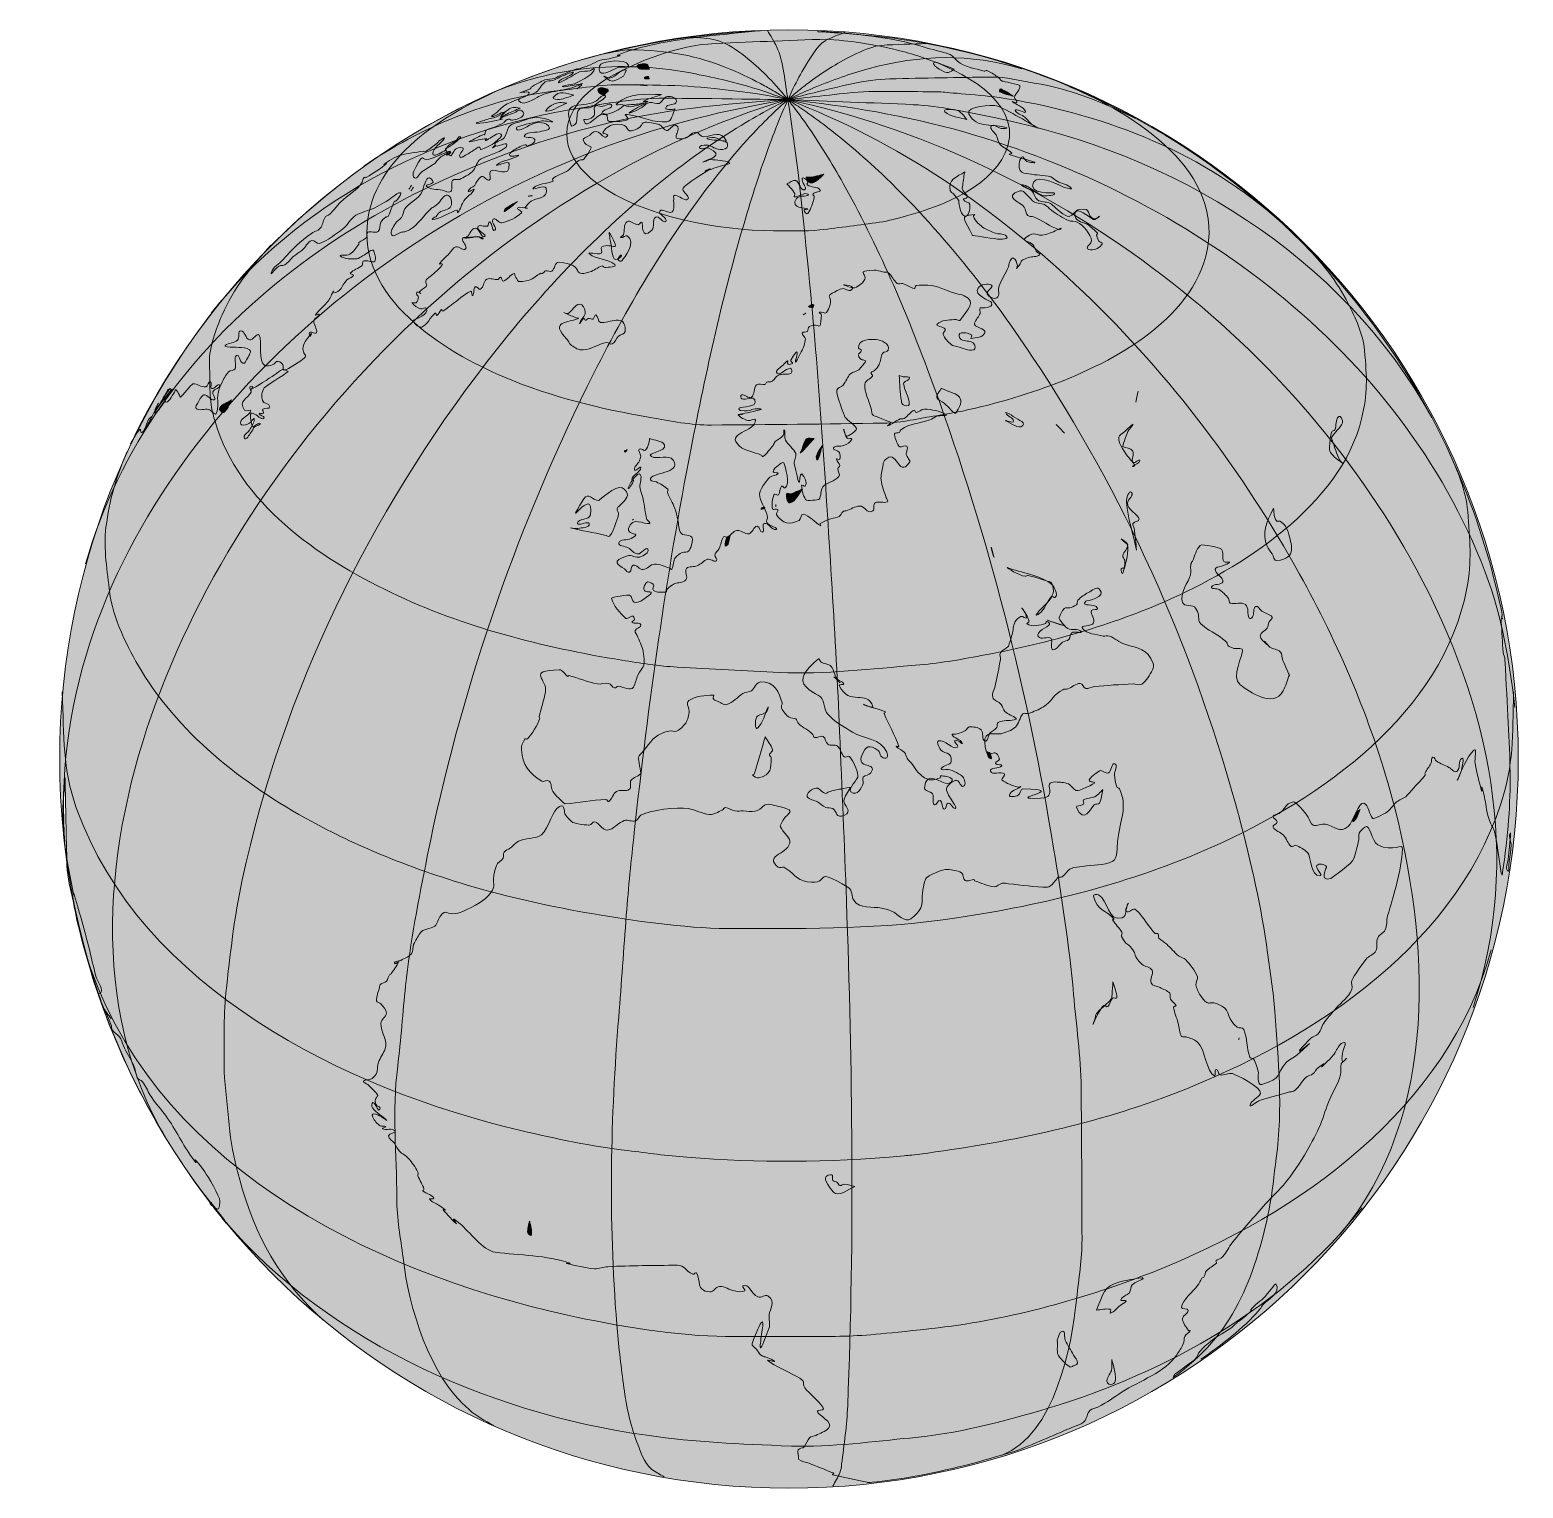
# Model space of a CAD drawing. Header units: inches. Extents: x 55 to 487, y 156 to 578.
import ezdxf

# ---------------------------------------------------------------- set-up
doc = ezdxf.new("R2010")
doc.units = ezdxf.units.IN
doc.header["$MEASUREMENT"] = 0
for name, color, linetype in [('land', 7, 'Continuous'), ('longlat', 7, 'Continuous'), ('outline', 7, 'Continuous'), ('water', 7, 'Continuous')]:
    doc.layers.add(name, color=color, linetype=linetype)

# ---------------------------------------------------------------- blocks, each defined once
blk = doc.blocks.new('block 2')
at = {"layer": 'longlat', "color": 179, "lineweight": 18, "true_color": 0x231f20}
for points, knots in [([(285.39, 575.4), (273.87, 574.92), (262.33, 574.59), (250.81, 573.95), (241.23, 573.42), (223.85, 566.82), (216.38, 560.14), (206.38, 551.21), (208.78, 541.02), (218.73, 533.64), (231.68, 524.04), (254.29, 519.88), (269.79, 519.91), (274.29, 519.92), (278.82, 519.61), (283.29, 520.14), (289.04, 520.83), (294.78, 521.57), (300.51, 522.35), (303.18, 522.72), (305.77, 523.52), (308.38, 524.21), (318.45, 526.89), (334.53, 533.18), (337.67, 544.49), (341.38, 557.8), (323.56, 566.43), (313.79, 569.81), (311.65, 570.55), (309.48, 571.2), (307.29, 571.78), (303.8, 572.71), (300.26, 573.45), (296.7, 574.04), (292.08, 574.8), (290.96, 574.81), (285.39, 575.4)], [0, 0, 0, 0, 1, 1, 1, 2, 2, 2, 3, 3, 3, 4, 4, 4, 5, 5, 5, 6, 6, 6, 7, 7, 7, 8, 8, 8, 9, 9, 9, 10, 10, 10, 11, 11, 11, 12, 12, 12, 12]), ([(245.12, 576.01), (247.53, 575.78), (249.97, 575.77), (252.35, 575.32), (257.12, 574.41), (262.76, 569.66), (266.26, 566.34), (268.29, 564.41), (270.2, 562.36), (272.02, 560.24), (272.69, 559.45), (274, 557.86), (274, 557.86)], [0, 0, 0, 0, 1, 1, 1, 2, 2, 2, 3, 3, 3, 4, 4, 4, 4]), ([(268.05, 577.92), (268.97, 576.31), (270.02, 574.77), (270.8, 573.09), (272.65, 569.08), (273.24, 562.37), (274, 557.86)], [0, 0, 0, 0, 1, 1, 1, 2, 2, 2, 2]), ([(290.47, 577.36), (288.56, 576.52), (286.54, 575.92), (284.75, 574.86), (282.42, 573.47), (279.96, 569.12), (278.53, 566.69), (277.31, 564.62), (276.2, 562.49), (275.16, 560.33), (274.76, 559.51), (274, 557.86), (274, 557.86)], [0, 0, 0, 0, 1, 1, 1, 2, 2, 2, 3, 3, 3, 4, 4, 4, 4]), ([(219.65, 570.88), (220.76, 571.09), (226.18, 572.33), (228.42, 572.29), (239.44, 572.08), (247.42, 570.81), (257.45, 566.6), (260.8, 565.19), (264.06, 563.59), (267.24, 561.85), (268.37, 561.23), (269.49, 560.59), (270.6, 559.94), (271.74, 559.26), (274, 557.86), (274, 557.86)], [0, 0, 0, 0, 1, 1, 1, 2, 2, 2, 3, 3, 3, 4, 4, 4, 5, 5, 5, 5]), ([(314.31, 574.11), (309.9, 573.93), (305.47, 573.91), (301.06, 573.57), (297.14, 573.28), (290.49, 569.59), (286.94, 567.46), (284.29, 565.86), (281.75, 564.09), (279.29, 562.2), (278.4, 561.52), (277.53, 560.83), (276.66, 560.12), (275.76, 559.38), (274, 557.86), (274, 557.86)], [0, 0, 0, 0, 1, 1, 1, 2, 2, 2, 3, 3, 3, 4, 4, 4, 5, 5, 5, 5]), ([(341.77, 566.82), (326.57, 571.24), (312.49, 570.93), (297.2, 566.77), (291.99, 565.35), (286.93, 563.52), (281.94, 561.47), (279.93, 560.65), (277.96, 559.75), (276, 558.82), (275.33, 558.51), (274, 557.86), (274, 557.86)], [0, 0, 0, 0, 1, 1, 1, 2, 2, 2, 3, 3, 3, 4, 4, 4, 4]), ([(189.2, 560.21), (207.92, 567.62), (226.82, 569.34), (247.21, 565.31), (253.17, 564.13), (259.06, 562.8), (264.86, 560.97), (267.62, 560.09), (269.2, 559.58), (271.7, 558.69), (272.47, 558.42), (274, 557.86), (274, 557.86)], [0, 0, 0, 0, 1, 1, 1, 2, 2, 2, 3, 3, 3, 4, 4, 4, 4]), ([(151.29, 538.65), (167.32, 549.63), (187.76, 558.36), (207.15, 560.42), (213.59, 561.1), (220.02, 562.24), (226.5, 562.18), (243.58, 562.03), (246.56, 561.88), (263.08, 559.85), (266.75, 559.39), (274, 557.86), (274, 557.86)], [0, 0, 0, 0, 1, 1, 1, 2, 2, 2, 3, 3, 3, 4, 4, 4, 4]), ([(375.46, 552), (365.93, 556.78), (355.93, 561.01), (345.31, 562.67), (341.19, 563.32), (337.09, 564.43), (332.92, 564.39), (323.13, 564.29), (313.34, 564.12), (303.55, 563.87), (296.24, 563.68), (288.7, 561.58), (281.56, 559.87), (279.02, 559.27), (274, 557.86), (274, 557.86)], [0, 0, 0, 0, 1, 1, 1, 2, 2, 2, 3, 3, 3, 4, 4, 4, 5, 5, 5, 5]), ([(65.61, 333.91), (54.55, 415.71), (115.05, 488.29), (182.28, 526.11), (194.89, 533.2), (208.06, 539.32), (221.63, 544.35), (238.62, 550.65), (256.12, 555.01), (274, 557.86)], [0, 0, 0, 0, 1, 1, 1, 2, 2, 2, 3, 3, 3, 3]), ([(70.68, 423.42), (89.83, 491.15), (154.35, 534.18), (219.62, 550.51), (237.64, 555.02), (255.48, 556.66), (274, 557.86)], [0, 0, 0, 0, 1, 1, 1, 2, 2, 2, 2]), ([(94.09, 256.75), (71.37, 295.17), (76.19, 342.95), (91.13, 383.44), (120.25, 462.37), (192.85, 533.95), (274, 557.86)], [0, 0, 0, 0, 1, 1, 1, 2, 2, 2, 2]), ([(107.04, 496.02), (132.34, 527.91), (170.43, 547.8), (210.23, 554.78), (219.45, 556.4), (229.15, 558.33), (238.49, 558.27), (250.32, 558.21), (274, 557.86), (274, 557.86)], [0, 0, 0, 0, 1, 1, 1, 2, 2, 2, 3, 3, 3, 3]), ([(139.35, 204.55), (127.15, 215.44), (119.53, 229.36), (115.31, 245.11), (114.09, 249.67), (112.91, 254.42), (112.42, 259.11), (111.88, 264.29), (111.37, 269.47), (110.9, 274.65), (110.83, 275.43), (110.8, 276.21), (110.81, 276.99), (110.88, 284.42), (110.53, 291.88), (111.31, 299.27), (112.49, 310.38), (113.71, 321.04), (116.05, 331.96), (127.68, 386.36), (152.96, 438.12), (186.97, 482.04), (202.68, 502.33), (220.55, 521.18), (240.88, 536.91), (247.57, 542.07), (254.53, 546.89), (261.79, 551.22), (264.48, 552.82), (267.2, 554.35), (269.97, 555.81), (271.3, 556.51), (274, 557.86), (274, 557.86)], [0, 0, 0, 0, 1, 1, 1, 2, 2, 2, 3, 3, 3, 4, 4, 4, 5, 5, 5, 6, 6, 6, 7, 7, 7, 8, 8, 8, 9, 9, 9, 10, 10, 10, 11, 11, 11, 11]), ([(192.46, 561.61), (176.34, 554.49), (155.21, 542.68), (152.39, 523.28), (149.09, 500.54), (174.31, 484.94), (191.98, 477.46), (205.54, 471.72), (219.78, 468.33), (234.24, 465.8), (240.04, 464.78), (245.98, 463.6), (251.86, 463.64), (268.51, 463.75), (285.15, 463.93), (301.8, 464.19), (306.93, 464.27), (311.97, 465.58), (317.04, 466.35), (327.04, 467.86), (337.07, 470.56), (346.63, 473.86), (364.68, 480.1), (389.6, 492.19), (394.98, 512.51), (401.4, 536.78), (374.19, 553.79), (355.54, 561.61)], [0, 0, 0, 0, 1, 1, 1, 2, 2, 2, 3, 3, 3, 4, 4, 4, 5, 5, 5, 6, 6, 6, 7, 7, 7, 8, 8, 8, 9, 9, 9, 9]), ([(188.85, 173.94), (186.21, 175.38), (183.94, 176.59), (181.69, 178.54), (170.07, 188.64), (164.34, 207.8), (162.59, 222.56), (161.91, 228.26), (160.73, 233.95), (160.75, 239.7), (160.79, 252.47), (159.33, 264.67), (161.04, 278.01), (162.03, 285.73), (162.51, 293.51), (163.33, 301.25), (164.66, 313.84), (167.13, 326.36), (169.61, 338.76), (178.97, 385.66), (194.76, 431.95), (215.93, 474.83), (226.08, 495.39), (237.66, 515.43), (251.69, 533.6), (256.1, 539.32), (260.76, 544.9), (265.82, 550.05), (267.85, 552.13), (269.18, 553.46), (271.3, 555.43), (272.19, 556.25), (274, 557.86), (274, 557.86)], [0, 0, 0, 0, 1, 1, 1, 2, 2, 2, 3, 3, 3, 4, 4, 4, 5, 5, 5, 6, 6, 6, 7, 7, 7, 8, 8, 8, 9, 9, 9, 10, 10, 10, 11, 11, 11, 11]), ([(238.21, 159.06), (236.97, 159.81), (235.61, 160.41), (234.49, 161.32), (232.38, 163.04), (231.19, 166.78), (230.28, 169.17), (228.27, 174.44), (227.09, 180.38), (226.38, 185.95), (225.65, 191.69), (224.93, 197.43), (224.47, 203.2), (222, 234), (222.67, 263.33), (225.03, 292.21), (225.83, 302.05), (226.46, 311.92), (227.22, 321.77), (227.84, 329.75), (228.65, 337.72), (229.52, 345.68), (233.59, 382.95), (238.75, 420.13), (245.97, 456.93), (250.35, 479.24), (255.19, 501.57), (261.71, 523.37), (264, 531.04), (266.41, 538.69), (269.22, 546.2), (270.35, 549.23), (271.54, 552.24), (272.83, 555.21), (273.21, 556.1), (274, 557.86), (274, 557.86)], [0, 0, 0, 0, 1, 1, 1, 2, 2, 2, 3, 3, 3, 4, 4, 4, 5, 5, 5, 6, 6, 6, 7, 7, 7, 8, 8, 8, 9, 9, 9, 10, 10, 10, 11, 11, 11, 12, 12, 12, 12]), ([(417.01, 522.14), (394.61, 542.31), (366.93, 553.28), (337.39, 558.14), (331.97, 559.03), (320.88, 559.85), (318.95, 560.02), (318.05, 560.1), (317.14, 560.16), (316.24, 560.15), (307.89, 560.12), (299.5, 560.61), (291.2, 559.75), (285.46, 559.15), (274, 557.86), (274, 557.86)], [0, 0, 0, 0, 1, 1, 1, 2, 2, 2, 3, 3, 3, 4, 4, 4, 5, 5, 5, 5]), ([(287, 156.4), (287.68, 157.7), (288.5, 158.93), (289.04, 160.29), (289.36, 161.09), (289.46, 161.96), (289.56, 162.81), (290.26, 168.42), (291.08, 174.02), (291.31, 179.67), (293.33, 229.33), (292.67, 277.33), (290.95, 325.88), (290.38, 342.18), (289.66, 358.47), (288.98, 374.76), (288.41, 388.65), (287.66, 402.52), (286.8, 416.39), (285.03, 444.76), (283.32, 473.15), (280.61, 501.44), (278.8, 520.29), (276.99, 539.15), (274, 557.86)], [0, 0, 0, 0, 1, 1, 1, 2, 2, 2, 3, 3, 3, 4, 4, 4, 5, 5, 5, 6, 6, 6, 7, 7, 7, 8, 8, 8, 8]), ([(336.02, 165.32), (351.27, 171.43), (356.14, 196.6), (357.63, 210.88), (358.21, 216.5), (359.17, 222.12), (359.15, 227.77), (359.12, 242.45), (359.03, 257.12), (358.9, 271.8), (358.82, 280.85), (357.47, 289.86), (356.69, 298.88), (355.46, 313.03), (353.23, 327.14), (350.93, 341.15), (343.49, 386.41), (332.13, 431.36), (316.39, 474.47), (309.13, 494.34), (300.88, 513.99), (290.61, 532.52), (287.36, 538.39), (283.89, 544.15), (280.08, 549.67), (278.77, 551.58), (277.41, 553.47), (276, 555.31), (275.35, 556.17), (274, 557.86), (274, 557.86)], [0, 0, 0, 0, 1, 1, 1, 2, 2, 2, 3, 3, 3, 4, 4, 4, 5, 5, 5, 6, 6, 6, 7, 7, 7, 8, 8, 8, 9, 9, 9, 10, 10, 10, 10]), ([(385.67, 187.97), (402.82, 200.13), (409.18, 216.51), (413.32, 236.58), (414.32, 241.41), (414.72, 246.46), (415.38, 251.35), (417.33, 266), (416, 279.33), (414.97, 293.84), (414.56, 299.5), (413.62, 305.11), (412.86, 310.74), (411.11, 323.88), (408.08, 336.95), (404.7, 349.76), (392.62, 395.58), (373.12, 439.85), (347.3, 479.59), (334.31, 499.59), (319.55, 518.64), (302.35, 535.21), (296.67, 540.68), (290.71, 545.86), (284.42, 550.62), (282.14, 552.35), (279.81, 554.01), (277.44, 555.61), (276.3, 556.38), (274, 557.86), (274, 557.86)], [0, 0, 0, 0, 1, 1, 1, 2, 2, 2, 3, 3, 3, 4, 4, 4, 5, 5, 5, 6, 6, 6, 7, 7, 7, 8, 8, 8, 9, 9, 9, 10, 10, 10, 10]), ([(433.88, 229.31), (462.94, 264.23), (460.02, 314.35), (448.84, 355.92), (442.78, 378.43), (433.4, 400.13), (422.13, 420.5), (389.99, 478.65), (337.09, 533.99), (274, 557.86)], [0, 0, 0, 0, 1, 1, 1, 2, 2, 2, 3, 3, 3, 3]), ([(472.35, 295.03), (486.86, 338.25), (476.96, 383.06), (455.89, 422.03), (419.26, 489.76), (349.18, 541.74), (274, 557.86)], [0, 0, 0, 0, 1, 1, 1, 2, 2, 2, 2]), ([(484.47, 381.89), (482.82, 395.69), (480.78, 408.07), (475.84, 421.07), (451.34, 485.57), (389.61, 529.92), (324.96, 548.49), (308.23, 553.29), (291.29, 556.02), (274, 557.86)], [0, 0, 0, 0, 1, 1, 1, 2, 2, 2, 3, 3, 3, 3]), ([(460.43, 465.82), (434.52, 512.78), (385.54, 542.39), (333.68, 552.65), (326.1, 554.15), (318, 556.04), (310.27, 556.4), (298.18, 556.96), (286.09, 557.37), (274, 557.86)], [0, 0, 0, 0, 1, 1, 1, 2, 2, 2, 3, 3, 3, 3]), ([(124.35, 515.75), (118.68, 509.56), (113.55, 503.3), (110.2, 495.52), (108.47, 491.5), (106.43, 486.26), (106.55, 481.81), (106.79, 473.05), (106.35, 470.8), (108.15, 464.66), (115.1, 441.03), (138.01, 425.22), (159.16, 415.11), (180.25, 405.03), (202.97, 399.29), (225.96, 395.54), (231.25, 394.68), (236.61, 393.85), (241.97, 393.54), (251.83, 392.97), (261.7, 392.45), (271.57, 391.98), (284.39, 391.37), (298.75, 393.11), (310.99, 394.07), (317.35, 394.57), (323.69, 395.69), (329.96, 396.86), (348.12, 400.23), (366.04, 405.07), (383, 412.45), (405.21, 422.11), (434.01, 440.37), (440.07, 465.43), (441.89, 472.96), (441.67, 477.01), (440.93, 485.35), (440.53, 489.97), (438.33, 494.76), (436.22, 498.86), (432.99, 505.14), (428.6, 510.75), (423.65, 515.75)], [0, 0, 0, 0, 1, 1, 1, 2, 2, 2, 3, 3, 3, 4, 4, 4, 5, 5, 5, 6, 6, 6, 7, 7, 7, 8, 8, 8, 9, 9, 9, 10, 10, 10, 11, 11, 11, 12, 12, 12, 13, 13, 13, 14, 14, 14, 14]), ([(82.68, 455.99), (79.59, 448.77), (77.57, 441.87), (76.59, 434.04), (75.84, 428), (76.99, 420.85), (77.62, 415.39), (78.48, 407.94), (82.88, 399.04), (86.73, 392.68), (98.66, 372.94), (117.98, 358.44), (138.08, 347.79), (144.87, 344.19), (151.86, 340.99), (158.99, 338.14), (167.79, 334.62), (176.81, 331.61), (185.94, 329.07), (196.95, 326.01), (208.11, 323.68), (219.37, 321.8), (232.1, 319.67), (246.1, 317.77), (258.93, 317.81), (281.55, 317.88), (300.76, 317.63), (322.95, 320.94), (348.33, 324.72), (373.39, 331.03), (396.89, 341.46), (428.38, 355.45), (463.67, 380.16), (470.58, 416.4), (472.05, 424.09), (471.46, 430.4), (470.8, 438.65), (470.32, 444.6), (467.76, 450.57), (465.32, 455.99)], [0, 0, 0, 0, 1, 1, 1, 2, 2, 2, 3, 3, 3, 4, 4, 4, 5, 5, 5, 6, 6, 6, 7, 7, 7, 8, 8, 8, 9, 9, 9, 10, 10, 10, 11, 11, 11, 12, 12, 12, 13, 13, 13, 13]), ([(63.89, 386.39), (64.58, 372.92), (63.84, 364.49), (68, 352.82), (86.63, 300.54), (146.04, 271.25), (196.68, 259.38), (206.88, 256.98), (217.23, 254.77), (227.64, 253.53), (233.34, 252.86), (239.02, 252.06), (244.74, 251.62), (266, 250), (284.67, 250), (307.7, 252.03), (308.42, 252.1), (309.13, 252.16), (309.85, 252.25), (334.53, 255.35), (358.69, 260.08), (382.1, 268.66), (422.33, 283.39), (466.42, 311.03), (480.4, 354), (484.21, 365.72), (483.72, 373.16), (484.11, 386.39)], [0, 0, 0, 0, 1, 1, 1, 2, 2, 2, 3, 3, 3, 4, 4, 4, 5, 5, 5, 6, 6, 6, 7, 7, 7, 8, 8, 8, 9, 9, 9, 9]), ([(70.37, 311.7), (88.48, 250.72), (152.32, 218.7), (210.2, 205.88), (223.55, 202.92), (242.95, 199.7), (255.95, 199.75), (295.13, 199.89), (288.04, 198.93), (317.46, 202.27), (338.43, 204.65), (360.27, 210.75), (379.91, 218.48), (421.97, 235.03), (465.16, 265.94), (477.63, 311.7)], [0, 0, 0, 0, 1, 1, 1, 2, 2, 2, 3, 3, 3, 4, 4, 4, 5, 5, 5, 5]), ([(107.79, 237.02), (137.62, 199.53), (186.47, 177.65), (233.17, 171.11), (247.96, 169.04), (259.1, 168.61), (275.02, 167.99), (286.07, 167.56), (299.67, 169.46), (309.34, 170.32), (322.59, 171.51), (336.59, 175.07), (349.31, 178.93), (383.91, 189.44), (417.64, 208.16), (440.21, 237.02)], [0, 0, 0, 0, 1, 1, 1, 2, 2, 2, 3, 3, 3, 4, 4, 4, 5, 5, 5, 5])]:
    blk.add_open_spline(points, degree=3, knots=knots, dxfattribs=at)
blk = doc.blocks.new('block 3')
at = {"layer": 'land', "true_color": 0x40ad48}
h = blk.add_hatch(color=95, dxfattribs=at)
h.dxf.hatch_style = 2
edge = h.paths.add_edge_path()
edge.add_spline(control_points=[(83.83, 458.41), (108.76, 510.13), (154.66, 550.28), (209.45, 567.89), (227.86, 573.8), (246.74, 576.85), (266, 577.75), (266, 577.75), (266.27, 577.86), (266.27, 577.86), (256.88, 576.8), (242.96, 575.85), (233.43, 573.42), (231.33, 572.89), (229.21, 572.39), (227.16, 571.7), (220.5, 569.49), (229.99, 571.7), (222.29, 569.71), (221.41, 569.49), (220.48, 569.51), (219.62, 569.24), (218.66, 568.93), (217.81, 568.34), (216.87, 567.98), (208.93, 564.94), (217.13, 568.58), (208.57, 565.08), (207.83, 564.78), (207.19, 564.25), (206.43, 564.02), (205.52, 563.74), (204.52, 563.83), (203.6, 563.55), (202.84, 563.31), (200.51, 562.07), (199.72, 561.45), (199.57, 561.33), (199.59, 561.07), (199.43, 560.99), (198.45, 560.52), (197.37, 560.28), (196.37, 559.85), (196.11, 559.73), (199.76, 560.68), (199.03, 559.44), (198.76, 558.99), (193.4, 557.19), (191.99, 556.19), (191.16, 555.59), (190.47, 554.82), (189.7, 554.15), (189.23, 553.74), (187.67, 552.93), (188.28, 552.96), (189.55, 553.01), (190.6, 554.12), (191.87, 554.24), (192.53, 554.3), (190.79, 553.42), (190.19, 553.13), (188.75, 552.44), (187.87, 552.46), (186.44, 551.97), (185.58, 551.68), (183, 550.94), (183.9, 550.99), (186.42, 551.1), (188.9, 551.68), (191.36, 552.21), (191.59, 552.25), (190.47, 552.31), (190.68, 552.42), (191.97, 553.11), (193.42, 553.48), (194.77, 554.03), (195.39, 554.28), (195.95, 554.96), (196.6, 554.81), (197.14, 554.69), (197.84, 553.85), (197.49, 553.42), (196.75, 552.48), (195.41, 552.18), (194.25, 551.87), (193.86, 551.77), (193.48, 552.33), (193.07, 552.24), (192.59, 552.14), (192.27, 551.68), (191.88, 551.37), (191.85, 551.34), (191.88, 551.26), (191.83, 551.23), (190.91, 550.75), (189.98, 550.27), (189.02, 549.86), (188.25, 549.53), (187.3, 549.57), (186.65, 549.04), (186.25, 548.72), (186.45, 548.03), (186.21, 547.58), (186.16, 547.49), (186.13, 547.9), (186.03, 547.86), (184.55, 547.22), (183.12, 546.46), (181.71, 545.66), (181.57, 545.57), (182.06, 545.66), (182.22, 545.69), (183.72, 545.97), (185.18, 546.47), (186.69, 546.57), (186.91, 546.59), (186.19, 546.01), (186.41, 545.98), (186.76, 545.93), (187.01, 546.35), (187.33, 546.48), (188.52, 546.98), (189.81, 548.5), (190.93, 547.87), (191.8, 547.38), (189.88, 546.16), (189.16, 545.46), (188.57, 544.88), (185.97, 543.49), (185.11, 543.46), (184.84, 543.44), (184.94, 544.12), (184.68, 544.13), (184.24, 544.15), (183.9, 543.74), (183.52, 543.52), (182.56, 542.96), (181.67, 542.28), (180.68, 541.79), (180.15, 541.53), (179.21, 540.75), (178.99, 541.29), (178.64, 542.13), (180.7, 543.73), (179.81, 543.9), (175.91, 544.64), (177.58, 538.87), (174.92, 543.33), (174.56, 543.94), (175.22, 543.29), (178.17, 545.86), (178.6, 546.23), (179.75, 547.17), (179.18, 547.22), (178.54, 547.27), (178.31, 546.27), (177.8, 545.89), (177.16, 545.4), (176.36, 545.14), (175.76, 544.61), (175.23, 544.14), (175.09, 543.27), (174.47, 542.93), (173.49, 542.41), (171.21, 541.08), (171.23, 542.19), (171.28, 544.06), (173.65, 545.08), (174.56, 546.71), (174.76, 547.06), (173.8, 546.46), (173.48, 546.23), (172.93, 545.83), (172.52, 545.25), (171.97, 544.84), (170.98, 544.09), (169.98, 543.32), (168.88, 542.73), (168.72, 542.65), (168.55, 542.94), (168.38, 542.92), (166.19, 542.61), (164, 542.31), (161.86, 541.76), (160.48, 541.4), (158.14, 539.93), (157.02, 539.07), (156.81, 538.91), (157.94, 539.58), (157.76, 539.39), (156.39, 537.98), (153.71, 536.35), (152.08, 535.45), (151.8, 535.3), (151.39, 535.41), (151.19, 535.18), (150.9, 534.86), (150.98, 534.34), (150.77, 533.97), (149.46, 531.58), (146.44, 530.16), (144.56, 528.29), (143.84, 527.58), (143.26, 526.72), (142.58, 525.97), (142.09, 525.43), (141.6, 524.87), (141.03, 524.42), (140.76, 524.21), (140.28, 524.29), (140.1, 524), (139.52, 523.06), (139.42, 521.88), (138.87, 520.92), (138.32, 519.97), (137, 519.77), (136.11, 519.13), (132.6, 516.61), (130.63, 514.75), (127.81, 511.46), (126.61, 510.06), (125.1, 509.85), (124.42, 507.64), (124.08, 506.53), (125.98, 509.65), (127.13, 509.85), (127.54, 509.92), (128.04, 509.76), (128.39, 510.01), (129.36, 510.69), (130.03, 511.73), (130.93, 512.5), (131.67, 513.13), (132.53, 513.61), (133.3, 514.2), (134.38, 515.01), (134.89, 516.68), (136.19, 517.03), (136.94, 517.23), (137.64, 516.02), (138.4, 516.24), (140.23, 516.76), (141.77, 518.02), (143.36, 519.08), (146.79, 521.36), (145.52, 521.22), (148.47, 524.04), (149.37, 524.9), (152.82, 525.88), (153.13, 526), (154.68, 526.61), (157.03, 527.96), (158.19, 528.69), (159.21, 529.33), (160.09, 530.2), (161.15, 530.77), (161.4, 530.9), (162.04, 530.96), (161.97, 530.69), (161.74, 529.83), (161.1, 529.13), (160.53, 528.44), (160.44, 528.33), (160.16, 528.56), (160.09, 528.43), (159.37, 527.02), (159.02, 525.45), (158.27, 524.06), (158.18, 523.88), (157.84, 524.04), (157.68, 523.92), (157.12, 523.46), (156.53, 522.99), (156.18, 522.36), (155.73, 521.54), (156.11, 520.24), (155.36, 519.68), (154.56, 519.07), (153.24, 519.94), (152.35, 519.48), (151.89, 519.24), (152.37, 518.35), (152.03, 517.96), (151.44, 517.28), (150.44, 517.1), (149.76, 516.51), (149.63, 516.39), (149.89, 516.13), (149.79, 515.99), (149.02, 514.96), (148.3, 513.81), (147.22, 513.11), (146.43, 512.59), (143.67, 513.03), (144.45, 512.5), (145.78, 511.62), (147.59, 511.77), (149.19, 511.8), (149.81, 511.81), (150.31, 512.35), (150.89, 512.6), (151.98, 513.08), (153.8, 515.11), (154.17, 513.98), (156.05, 508.34), (151.65, 512.45), (150.9, 510.81), (150.77, 510.52), (150.99, 510.07), (150.75, 509.86), (149.71, 508.94), (148.18, 508.63), (147.27, 507.59), (147.02, 507.3), (148.4, 507.3), (148.23, 506.96), (147.88, 506.27), (146.83, 506.22), (146.3, 505.66), (144.77, 504.05), (144.73, 501.99), (142.33, 501.95), (142.15, 501.95), (142.54, 502.62), (142.45, 502.46), (141.91, 501.55), (141.61, 500.49), (140.97, 499.64), (139.86, 498.15), (138.25, 497.06), (137.23, 495.51), (137.02, 495.19), (138.49, 496.06), (138.38, 495.69), (138.15, 494.92), (136.87, 494.71), (136.75, 493.91), (136.56, 492.71), (137.86, 491.52), (137.54, 490.34), (137.38, 489.71), (134.58, 491.73), (135.64, 489.35), (135.76, 489.08), (136.21, 490.38), (136.03, 490.14), (135.27, 489.11), (134.27, 488.18), (133.87, 486.96), (132.48, 482.77), (137.35, 484.95), (131.18, 481.07), (125.39, 477.43), (129.79, 481.32), (126.4, 482.08), (125.76, 482.23), (125.35, 481.23), (124.72, 481.04), (124.03, 480.82), (123.19, 480.55), (122.55, 480.89), (120.59, 481.91), (121.88, 488.09), (120.92, 489.65), (120.37, 490.54), (119.12, 488.04), (118.11, 488.28), (116.94, 488.57), (116.84, 490.96), (115.63, 490.94), (114.67, 490.92), (115.35, 488.88), (114.65, 488.22), (113.7, 487.34), (112.17, 487.42), (111.09, 486.71), (110.88, 486.57), (111.46, 486.33), (111.71, 486.29), (113.84, 485.91), (116.27, 486.52), (118.16, 485.45), (118.9, 485.04), (117.91, 483.75), (117.54, 482.99), (117.25, 482.41), (116.86, 481.36), (116.23, 481.52), (115.28, 481.77), (115.19, 484.38), (114.39, 483.82), (113.33, 483.07), (114.54, 481.12), (113.97, 479.95), (113.66, 479.32), (112.54, 479.56), (112.06, 479.04), (111.2, 478.12), (110.67, 476.93), (110.11, 475.81), (109.65, 474.89), (109.22, 473.94), (109.03, 472.94), (108.66, 470.98), (109.41, 468.73), (108.44, 466.98), (108.05, 466.29), (107.13, 467.95), (106.37, 468.15), (105.16, 468.46), (103.57, 467.63), (102.65, 468.46), (102.16, 468.9), (104.5, 472.4), (104.94, 472.42), (106.04, 472.48), (106.86, 470.6), (107.9, 470.95), (108.65, 471.2), (107.24, 472.54), (107.51, 473.28), (107.83, 474.14), (109.79, 474.33), (109.48, 475.19), (109.19, 475.97), (107.95, 473.92), (107.17, 474.22), (106.54, 474.47), (107.46, 476.04), (106.81, 476.23), (106.16, 476.41), (106.16, 474.78), (105.49, 474.69), (104.21, 474.53), (102.99, 475.73), (101.71, 475.57), (101.41, 475.52), (98.58, 472.01), (98.12, 471.68), (97.94, 471.55), (97.98, 472.12), (97.86, 472.31), (97.52, 472.85), (97.32, 473.57), (96.77, 473.89), (96.53, 474.03), (96.63, 473.33), (96.45, 473.12), (95.61, 472.19), (94.47, 469.48), (93.75, 470.5), (93.01, 471.56), (96.56, 474.81), (95.75, 473.82), (91.59, 468.75), (95.62, 473.24), (92.82, 469.39), (92.22, 468.57), (90.58, 466.2), (90.68, 467.21), (90.73, 467.71), (95.12, 473.32), (95.48, 473.89), (95.56, 474.02), (95.27, 474.36), (95.17, 474.24), (94.42, 473.38), (93.91, 472.33), (93.27, 471.37), (93.06, 471.05), (92.44, 470.06), (92.62, 470.4), (93.19, 471.49), (93.82, 472.54), (94.43, 473.6), (94.51, 473.73), (94.76, 474.11), (94.69, 473.98), (93.69, 472.31), (92.69, 470.64), (91.67, 468.99), (91.38, 468.52), (90.71, 467.05), (90.74, 467.6), (90.79, 468.46), (91.4, 469.18), (91.73, 469.97), (91.92, 470.44), (91.36, 469.02), (91.14, 468.56), (90.63, 467.48), (90.09, 466.41), (89.53, 465.36), (89.04, 464.43), (87.47, 461.71), (87.98, 462.62), (88.61, 463.75), (89.45, 464.78), (89.89, 466), (90.03, 466.4), (89.13, 465.56), (88.91, 465.2), (88.41, 464.38), (88.26, 463.39), (87.79, 462.55), (87.56, 462.13), (87.3, 461.52), (86.82, 461.47), (86.48, 461.44), (86.69, 462.66), (86.44, 462.42), (85.4, 461.44), (84.82, 460.07), (84.05, 458.87), (83.91, 458.66), (83.83, 458.42), (83.72, 458.19), (83.68, 458.1), (83.81, 458.36), (83.85, 458.45), (83.85, 458.45), (83.83, 458.41), (83.83, 458.41)], knot_values=[0, 0, 0, 0, 1, 1, 1, 2, 2, 2, 3, 3, 3, 4, 4, 4, 5, 5, 5, 6, 6, 6, 7, 7, 7, 8, 8, 8, 9, 9, 9, 10, 10, 10, 11, 11, 11, 12, 12, 12, 13, 13, 13, 14, 14, 14, 15, 15, 15, 16, 16, 16, 17, 17, 17, 18, 18, 18, 19, 19, 19, 20, 20, 20, 21, 21, 21, 22, 22, 22, 23, 23, 23, 24, 24, 24, 25, 25, 25, 26, 26, 26, 27, 27, 27, 28, 28, 28, 29, 29, 29, 30, 30, 30, 31, 31, 31, 32, 32, 32, 33, 33, 33, 34, 34, 34, 35, 35, 35, 36, 36, 36, 37, 37, 37, 38, 38, 38, 39, 39, 39, 40, 40, 40, 41, 41, 41, 42, 42, 42, 43, 43, 43, 44, 44, 44, 45, 45, 45, 46, 46, 46, 47, 47, 47, 48, 48, 48, 49, 49, 49, 50, 50, 50, 51, 51, 51, 52, 52, 52, 53, 53, 53, 54, 54, 54, 55, 55, 55, 56, 56, 56, 57, 57, 57, 58, 58, 58, 59, 59, 59, 60, 60, 60, 61, 61, 61, 62, 62, 62, 63, 63, 63, 64, 64, 64, 65, 65, 65, 66, 66, 66, 67, 67, 67, 68, 68, 68, 69, 69, 69, 70, 70, 70, 71, 71, 71, 72, 72, 72, 73, 73, 73, 74, 74, 74, 75, 75, 75, 76, 76, 76, 77, 77, 77, 78, 78, 78, 79, 79, 79, 80, 80, 80, 81, 81, 81, 82, 82, 82, 83, 83, 83, 84, 84, 84, 85, 85, 85, 86, 86, 86, 87, 87, 87, 88, 88, 88, 89, 89, 89, 90, 90, 90, 91, 91, 91, 92, 92, 92, 93, 93, 93, 94, 94, 94, 95, 95, 95, 96, 96, 96, 97, 97, 97, 98, 98, 98, 99, 99, 99, 100, 100, 100, 101, 101, 101, 102, 102, 102, 103, 103, 103, 104, 104, 104, 105, 105, 105, 106, 106, 106, 107, 107, 107, 108, 108, 108, 109, 109, 109, 110, 110, 110, 111, 111, 111, 112, 112, 112, 113, 113, 113, 114, 114, 114, 115, 115, 115, 116, 116, 116, 117, 117, 117, 118, 118, 118, 119, 119, 119, 120, 120, 120, 121, 121, 121, 122, 122, 122, 123, 123, 123, 124, 124, 124, 125, 125, 125, 126, 126, 126, 127, 127, 127, 128, 128, 128, 129, 129, 129, 130, 130, 130, 131, 131, 131, 132, 132, 132, 133, 133, 133, 134, 134, 134, 135, 135, 135, 136, 136, 136, 137, 137, 137, 138, 138, 138, 139, 139, 139, 140, 140, 140, 141, 141, 141, 142, 142, 142, 143, 143, 143, 144, 144, 144, 145, 145, 145, 146, 146, 146, 147, 147, 147, 148, 148, 148, 149, 149, 149, 150, 150, 150, 151, 151, 151, 152, 152, 152, 153, 153, 153, 154, 154, 154, 155, 155, 155, 156, 156, 156, 157, 157, 157, 158, 158, 158, 159, 159, 159, 160, 160, 160, 161, 161, 161, 162, 162, 162, 163, 163, 163, 164, 164, 164, 165, 165, 165, 166, 166, 166, 167, 167, 167, 168, 168, 168, 169, 169, 169, 170, 170, 170, 171, 171, 171, 172, 172, 172, 173, 173, 173, 174, 174, 174, 174], degree=3, periodic=1)
h = blk.add_hatch(color=95, dxfattribs=at)
h.dxf.hatch_style = 2
edge = h.paths.add_edge_path()
edge.add_spline(control_points=[(362.44, 327.24), (362.3, 327.72), (363.46, 327.8), (363.9, 327.57), (366.77, 326.08), (366.5, 319.71), (370.76, 320.97), (372.2, 321.39), (371.67, 323.86), (372.5, 325.11), (372.94, 325.77), (371.38, 323.31), (371.98, 322.78), (372.6, 322.23), (373.64, 323.74), (374.42, 323.41), (375.69, 322.88), (377.56, 319.84), (378.52, 318.62), (379.11, 317.87), (379.64, 317.06), (380.36, 316.43), (380.56, 316.26), (380.99, 316.54), (381.15, 316.32), (381.41, 315.99), (381.14, 315.41), (381.41, 315.09), (382.03, 314.35), (382.97, 313.93), (383.69, 313.28), (384.87, 312.22), (385.85, 310.94), (387.09, 309.95), (387.72, 309.44), (388.69, 309.4), (389.23, 308.8), (390.56, 307.34), (391.85, 305.74), (392.59, 303.91), (392.88, 303.17), (392.02, 302.35), (392.14, 301.57), (392.3, 300.47), (392.77, 299.4), (393.41, 298.49), (396.33, 294.34), (395.37, 297.74), (399.64, 295.4), (401.98, 294.12), (401.33, 291.23), (404.05, 289.3), (404.6, 288.91), (405.71, 289.27), (405.97, 288.65), (407.03, 286.12), (406.82, 283.21), (407.69, 280.61), (407.82, 280.21), (408.63, 280.45), (408.84, 280.08), (409.53, 278.85), (409.94, 277.45), (410.25, 276.07), (410.27, 275.99), (409.63, 272.26), (411.22, 272.72), (417.16, 274.41), (415.26, 275.6), (418.15, 278.97), (418.73, 279.65), (420.59, 280.53), (421.43, 281.28), (431.75, 290.53), (415.51, 276.09), (425.42, 286.07), (426, 286.66), (427.01, 286.74), (427.54, 287.38), (428.38, 288.4), (428.63, 289.82), (429.4, 290.9), (430.4, 292.29), (431.66, 293.47), (432.74, 294.79), (434.25, 296.64), (436.31, 297.88), (437.24, 300.26), (437.55, 301.06), (436.97, 302.03), (437.26, 302.84), (437.65, 303.92), (441.04, 308.72), (441.74, 309.33), (442.54, 310.03), (443.71, 310.41), (444.19, 311.35), (444.78, 312.49), (444.23, 313.99), (444.75, 315.16), (445.18, 316.12), (446.47, 316.5), (446.93, 317.46), (447.52, 318.69), (447.24, 320.18), (447.63, 321.49), (449.35, 327.32), (451.6, 334.61), (451.97, 340.86), (452.09, 342.88), (449.16, 339.69), (444.75, 342.1), (442.91, 343.11), (442.57, 348.6), (441.02, 347.19), (440.44, 346.66), (439.75, 346.18), (439.41, 345.47), (439.13, 344.88), (439.4, 344.15), (439.26, 343.52), (438.88, 341.69), (438.41, 339.87), (437.87, 338.08), (437.5, 336.87), (431.72, 332.56), (431.15, 332.37), (427.57, 331.21), (430.06, 335.61), (429.95, 335.75), (429.38, 336.5), (427.72, 336.83), (427.16, 336.08), (426.56, 335.28), (429.04, 333.39), (428.05, 333.22), (425.3, 332.75), (425.48, 338.94), (424.42, 339.87), (423.41, 340.76), (422.22, 341.5), (420.95, 341.97), (420.54, 342.12), (420.02, 341.32), (419.68, 341.61), (418.68, 342.45), (418.39, 343.91), (417.5, 344.86), (416.63, 345.8), (415.01, 346.06), (414.46, 347.22), (414.19, 347.8), (415.66, 348.08), (415.67, 348.72), (415.67, 349.4), (414.35, 349.72), (414.5, 350.38), (414.65, 350.98), (415.73, 350.73), (416.22, 351.11), (418.08, 352.55), (417.77, 353.88), (420.35, 354.5), (421.04, 354.66), (423.86, 351.34), (424.6, 350.13), (425.07, 349.35), (425.21, 348.16), (426.06, 347.81), (427.18, 347.35), (428.48, 348.25), (429.67, 348.05), (432.44, 347.58), (433.69, 345.18), (436.25, 347.42), (437.55, 348.55), (439.24, 354.59), (440.72, 354.11), (442.35, 353.59), (442.12, 350.92), (443.31, 349.7), (443.52, 349.48), (446.31, 350.75), (447.5, 351.62), (448.68, 352.48), (449.36, 353.94), (450.57, 354.76), (451.3, 355.26), (452.23, 355.46), (452.91, 356.03), (453.11, 356.21), (458.39, 362.09), (458.47, 362.21), (458.6, 362.42), (458.34, 362.73), (458.45, 362.95), (458.92, 363.9), (459.68, 364.68), (460.16, 365.62), (460.45, 366.19), (460.16, 367.21), (460.76, 367.45), (461.24, 367.65), (461.37, 366.57), (461.81, 366.29), (462.93, 365.58), (464.2, 365.12), (465.39, 364.52), (466.15, 364.14), (466.96, 362.86), (467.66, 363.35), (468.76, 364.12), (468, 366.34), (469.09, 367.11), (469.82, 367.64), (469.3, 365.31), (469.15, 364.42), (468.99, 363.36), (468.56, 362.35), (468.17, 361.35), (468.09, 361.15), (467.65, 360.65), (467.75, 360.85), (469.34, 363.75), (470.19, 367.26), (472.63, 369.49), (473.58, 370.37), (472.73, 366.89), (472.96, 365.62), (473.47, 362.93), (474.09, 360.26), (474.85, 357.64), (474.96, 357.25), (474.81, 359.22), (474.93, 358.84), (475.45, 357.26), (475.71, 355.6), (476.05, 353.97), (476.28, 352.86), (476.28, 351.69), (476.63, 350.6), (478.08, 346.02), (478.33, 347.86), (478.9, 344.51), (479.49, 340.99), (479.94, 337.44), (480.54, 333.92), (480.58, 333.71), (480.76, 333.13), (480.79, 333.34), (484.47, 357.53), (482.93, 367.42), (481.6, 395.77), (481.57, 396.45), (481.16, 397.08), (481.09, 397.76), (480.79, 400.71), (480.77, 403.69), (480.5, 406.65), (480.43, 407.37), (481, 408.68), (480.73, 409.35), (480.57, 410.08), (480.41, 410.81), (480.24, 411.54), (477.21, 425.05), (473.1, 438.22), (467.59, 450.92), (457.52, 474.16), (443.24, 495.54), (425.62, 513.74), (396.9, 543.41), (359.07, 564.84), (318.54, 573.24), (305.23, 576.01), (295.48, 576.77), (282.68, 577.51), (282.68, 577.51), (282.8, 577.82), (282.8, 577.82), (293.14, 576.76), (303.52, 576.24), (313.45, 573.03), (314.64, 572.65), (320, 571.44), (320.97, 570.95), (321.81, 570.53), (322.33, 569.65), (323.06, 569.04), (325.17, 567.27), (328.15, 566.88), (330.81, 566.11), (331.05, 566.04), (331.32, 566.4), (331.55, 566.3), (332.64, 565.85), (333.63, 565.2), (334.6, 564.55), (335.14, 564.18), (335.48, 563.52), (336.08, 563.24), (336.09, 563.24), (341.12, 562.1), (341.16, 561.93), (341.43, 560.72), (339.79, 559.78), (339.58, 558.56), (339.48, 558), (340.55, 557.52), (340.3, 557.02), (340.1, 556.61), (338.65, 557.66), (338.97, 557.34), (340.08, 556.19), (342.21, 555.94), (342.78, 554.45), (343.12, 553.55), (340.85, 555.08), (339.92, 554.86), (339.55, 554.77), (340.26, 554.16), (340.56, 553.93), (341.09, 553.53), (341.82, 553.43), (342.34, 553.02), (343.15, 552.36), (343.71, 551.43), (344.52, 550.75), (345.07, 550.29), (346.99, 549.29), (346.36, 549.65), (343.7, 551.13), (336.28, 555.75), (333.87, 556.17), (333.68, 556.2), (325.21, 556.18), (326.41, 553.71), (328.57, 549.24), (333.91, 551.07), (337.34, 549.66), (337.81, 549.47), (336.32, 549.5), (335.82, 549.55), (334.82, 549.67), (333.49, 550.96), (332.86, 550.17), (332.25, 549.42), (333.83, 548.5), (334.25, 547.63), (334.71, 546.72), (334.83, 545.6), (335.5, 544.83), (336.4, 543.8), (337.88, 543.4), (338.82, 542.39), (339, 542.2), (337.86, 542.12), (338.1, 542.02), (340.46, 541.06), (343.03, 540.66), (345.39, 539.71), (346.07, 539.43), (343.88, 539.69), (343.2, 539.96), (342.58, 540.21), (342.04, 541.73), (341.65, 541.2), (340.88, 540.15), (340.73, 538.51), (341.26, 537.32), (341.62, 536.5), (342.89, 536.56), (343.77, 536.38), (345.85, 535.94), (348.04, 536.03), (350.1, 535.49), (350.81, 535.3), (351.28, 534.58), (351.93, 534.23), (353.27, 533.51), (354.94, 533.3), (356.05, 532.26), (356.61, 531.74), (354.5, 532.29), (353.77, 532.52), (353.49, 532.61), (346.39, 536.51), (345.14, 534.01), (343.22, 530.16), (351.04, 530.96), (351.08, 530.89), (351.66, 530), (349.09, 530.05), (348.03, 529.96), (347.45, 529.92), (343.67, 532.57), (343.31, 532.75), (342.81, 533), (341.27, 533.45), (341.66, 533.05), (342.45, 532.25), (343.79, 532.18), (344.62, 531.42), (345.38, 530.72), (345.42, 529.38), (346.28, 528.8), (347.28, 528.12), (348.66, 528.32), (349.8, 527.92), (350.17, 527.79), (350.45, 527.49), (350.75, 527.24), (351.47, 526.63), (354.1, 523.86), (355.41, 524.05), (356.6, 524.22), (357.21, 525.88), (358.4, 526.08), (362.23, 526.75), (360.09, 524.18), (362.65, 523.39), (363.19, 523.23), (364.63, 524.46), (364.2, 524.08), (363.7, 523.64), (363.06, 523.03), (362.4, 523.17), (362.12, 523.22), (358.67, 526.27), (357.53, 525.54), (356.96, 525.18), (357.02, 524.08), (357.39, 523.52), (358.26, 522.24), (360.29, 522.28), (361.44, 521.23), (365.88, 517.2), (362, 520.65), (364, 516.89), (364.21, 516.5), (365.29, 516.39), (365.02, 516.03), (363.16, 513.59), (360.69, 514.4), (360.66, 514.86), (360.61, 515.66), (361.95, 516.14), (361.9, 516.95), (361.78, 518.92), (359.41, 521.55), (357.77, 522.4), (357, 522.81), (355.99, 522.49), (355.2, 522.87), (353.48, 523.68), (351.86, 524.73), (350.29, 525.82), (349.58, 526.31), (349.05, 527.07), (348.27, 527.45), (347.37, 527.88), (346.24, 527.7), (345.38, 528.21), (344.04, 529), (342.34, 531.86), (341.26, 531.5), (335.77, 529.69), (341.73, 528.18), (342.44, 526.73), (342.84, 525.93), (342.87, 524.92), (343.48, 524.27), (343.86, 523.87), (344.59, 524.17), (345.09, 523.94), (347.57, 522.81), (349.85, 521.26), (352.37, 520.21), (352.61, 520.1), (353.29, 520.7), (353.04, 520.6), (351.56, 520.04), (350.18, 519.17), (348.64, 518.8), (345.46, 518.03), (346.02, 520.12), (342.89, 517.94), (341.46, 516.94), (344.1, 516.73), (344.83, 515.99), (345.36, 515.47), (345.45, 514.64), (345.86, 514.02), (346.13, 513.61), (347.23, 513.25), (346.85, 512.92), (346.03, 512.21), (344.71, 512.51), (343.68, 512.15), (340.38, 510.96), (342.4, 511.37), (340.23, 508.94), (340.03, 508.72), (340.53, 509.52), (340.44, 509.8), (340.2, 510.57), (340.04, 511.62), (339.3, 511.95), (338.81, 512.17), (338.44, 511.28), (338.18, 510.82), (337.94, 510.4), (338.03, 509.85), (337.83, 509.4), (337.01, 507.53), (335.85, 505.82), (335.13, 503.91), (334.73, 502.83), (335.47, 501.14), (334.51, 500.51), (333.66, 499.95), (332.09, 500.72), (331.69, 501.65), (331.33, 502.51), (333.78, 503.62), (332.99, 504.1), (331.85, 504.81), (329.87, 504.36), (329.06, 503.29), (327.53, 501.29), (332.74, 499.56), (332.91, 499.15), (333.74, 497.24), (329.79, 497.62), (329.69, 497.53), (329.29, 497.19), (329.85, 496.46), (329.67, 495.97), (329.27, 494.95), (328.38, 494.17), (328.01, 493.14), (327.54, 491.86), (331.47, 491.66), (331.01, 490.37), (330.54, 489.02), (328.46, 488.93), (327.05, 488.69), (326.7, 488.63), (327.51, 489.58), (327.2, 489.73), (326.17, 490.21), (324.87, 490.63), (323.82, 490.19), (323.27, 489.96), (323.67, 488.79), (324.16, 488.44), (325.15, 487.73), (326.74, 488.21), (327.68, 487.43), (328.2, 486.99), (328.47, 485.52), (327.8, 485.37), (326.19, 485.02), (324.55, 486), (322.95, 486.38), (322.38, 486.51), (321.72, 486.53), (321.29, 486.91), (320.34, 487.74), (319.41, 488.71), (318.94, 489.88), (318.74, 490.37), (319.76, 490.92), (319.5, 491.39), (319.04, 492.17), (316.59, 492.21), (317.21, 492.87), (318.39, 494.12), (320.49, 493.92), (322.18, 494.24), (322.51, 494.3), (322.83, 494.06), (323.17, 494.01), (323.4, 493.97), (323.75, 493.78), (323.88, 493.98), (326.13, 497.34), (328.75, 499.13), (325.07, 501.08), (324.33, 501.47), (323.44, 501.45), (322.63, 501.68), (319.91, 502.46), (317.32, 504.08), (314.48, 504.11), (313.37, 504.13), (312.22, 504.28), (311.13, 504.02), (310.82, 503.95), (310.94, 503.16), (310.63, 503.21), (309.43, 503.39), (308.44, 504.26), (307.28, 504.59), (306.74, 504.75), (306.05, 504.33), (305.61, 504.66), (304.55, 505.45), (304.13, 506.89), (303.1, 507.71), (302.66, 508.06), (301.98, 507.87), (301.43, 507.98), (300.6, 508.15), (299.81, 508.58), (298.97, 508.52), (291.54, 507.95), (300.2, 507.4), (293.83, 503.55), (292.79, 502.93), (291.43, 503.92), (290.25, 504.18), (288.92, 504.47), (294.72, 504.01), (292.09, 502.64), (291.46, 502.32), (290.74, 503.14), (290.03, 503.13), (289.42, 503.11), (288.84, 502.82), (288.28, 502.56), (283.33, 500.2), (288.46, 501.41), (285.2, 496.27), (284.83, 495.69), (283.73, 496.64), (283.13, 496.29), (282.83, 496.12), (283.77, 495.79), (283.74, 495.44), (283.23, 489.82), (283.3, 493.74), (280.22, 492.18), (279.76, 491.94), (280.01, 491.09), (279.63, 490.74), (279.25, 490.39), (278.28, 490.76), (278.14, 490.26), (277.98, 489.64), (279.09, 489.22), (279.06, 488.58), (279, 487.28), (278.46, 486.03), (277.89, 484.86), (273.54, 476.07), (279.42, 490.11), (274.82, 482.42), (274.64, 482.11), (275.68, 481.63), (275.35, 481.48), (272.45, 480.16), (275.21, 483.86), (272.96, 481.35), (272.2, 480.5), (270.01, 479.33), (270.9, 478.64), (271.96, 477.83), (273.3, 480.04), (274.63, 480.06), (275.1, 480.06), (275.37, 478.93), (274.96, 478.69), (273.88, 478.06), (272.4, 478.59), (271.24, 478.09), (270.48, 477.76), (270.2, 476.76), (269.49, 476.33), (269, 476.04), (268.32, 476.25), (267.8, 476.02), (267.57, 475.92), (267.6, 475.47), (267.36, 475.41), (266.58, 475.21), (265.52, 475.84), (264.93, 475.28), (263.99, 474.39), (264.5, 472.42), (263.43, 471.7), (262.63, 471.17), (261.58, 472.57), (260.63, 472.4), (260.23, 472.33), (260.27, 471.35), (260.64, 471.2), (261.82, 470.74), (263.98, 472.07), (264.43, 470.89), (265.31, 468.54), (260.62, 469.19), (259.87, 468.48), (259.67, 468.28), (260.1, 467.83), (260.38, 467.81), (263.86, 467.5), (262.73, 468.4), (265.36, 468.37), (265.67, 468.37), (266.58, 468.22), (266.28, 468.13), (264.2, 467.48), (262.01, 467.23), (259.91, 466.68), (259.53, 466.59), (261.41, 466.92), (261.06, 466.77), (260.62, 466.57), (259.32, 466.94), (259.62, 466.56), (260.27, 465.7), (261.41, 465.29), (262.44, 464.97), (263.14, 464.76), (264.63, 465.76), (264.64, 465.03), (264.7, 461.65), (255.62, 461.41), (259.93, 457.57), (261.65, 456.05), (264.21, 455.89), (266.3, 454.94), (266.5, 454.85), (266.62, 454.34), (266.79, 454.48), (267.92, 455.41), (268.78, 456.62), (269.7, 457.75), (269.96, 458.08), (270.01, 458.56), (270.32, 458.85), (271.01, 459.52), (272.04, 459.82), (272.64, 460.58), (272.97, 461.01), (272.68, 462.67), (272.94, 462.19), (273.4, 461.32), (272.9, 460.15), (273.33, 459.26), (274.05, 457.8), (275.71, 456.89), (276.27, 455.36), (276.61, 454.47), (275.64, 453.46), (275.84, 452.53), (278.54, 439.81), (276.32, 454.11), (279.1, 447.75), (279.34, 447.19), (279.33, 446.42), (278.97, 445.92), (278.76, 445.64), (277.95, 446.56), (277.96, 446.21), (278.02, 444.76), (278.42, 443.29), (279.14, 442.03), (279.41, 441.54), (282.89, 442.04), (282.96, 442.12), (283.83, 443.05), (283.29, 444.8), (284.14, 445.76), (285.34, 447.13), (287.59, 447.29), (288.75, 448.7), (289.25, 449.3), (288.42, 450.25), (288.49, 451.03), (288.51, 451.36), (289.07, 451.55), (289.02, 451.88), (288.92, 452.58), (288.1, 453.08), (288.09, 453.78), (288.09, 454.09), (288.89, 453.48), (289.01, 453.76), (289.26, 454.35), (289.21, 455.13), (288.9, 455.69), (288.55, 456.32), (286.81, 456.4), (287.19, 457.01), (287.72, 457.87), (289.22, 457.26), (290.13, 457.69), (291.04, 458.12), (292.11, 458.63), (292.54, 459.54), (292.75, 459.98), (291.44, 459.45), (291.13, 459.82), (290.55, 460.5), (290.44, 461.47), (290.17, 462.32), (289.97, 462.96), (290.36, 460.82), (290.93, 460.46), (291.55, 460.08), (293.77, 462.22), (293.81, 462.28), (294.32, 463), (290.87, 465.39), (290.61, 465.83), (290.33, 466.33), (287.91, 472.56), (288.15, 473.71), (288.32, 474.5), (289.52, 474.61), (290.03, 475.23), (290.85, 476.22), (291.18, 477.59), (292.1, 478.49), (292.74, 479.12), (293.91, 479.01), (294.53, 479.66), (298.67, 484), (294.98, 481.11), (294.41, 483.88), (294.31, 484.41), (295.3, 484.7), (295.31, 485.24), (295.32, 485.6), (294.5, 485.54), (294.46, 485.9), (294.22, 488.63), (298.22, 488.54), (299.6, 488.38), (300.9, 488.23), (303.52, 487.42), (303.04, 485.31), (302.91, 484.73), (301.76, 485), (301.44, 484.49), (300.82, 483.51), (300.9, 482.21), (300.4, 481.15), (300.09, 480.49), (299.57, 479.93), (299.06, 479.41), (298.8, 479.15), (298.25, 479.17), (298.12, 478.83), (297.99, 478.5), (298.63, 478.13), (298.45, 477.82), (297.93, 476.89), (296.28, 476.58), (296.24, 475.51), (296.15, 473.06), (297.44, 470.74), (298.09, 468.38), (298.27, 467.71), (298.2, 466.84), (298.75, 466.42), (298.76, 466.41), (303.71, 464.49), (303.72, 464.48), (303.81, 464.04), (302.48, 463.29), (302.9, 463.43), (304.19, 463.86), (305.23, 464.85), (306.47, 465.4), (306.84, 465.57), (307.33, 465.35), (307.67, 465.56), (308.74, 466.22), (309.46, 467.4), (310.59, 467.95), (310.86, 468.08), (310.82, 467.19), (311.12, 467.22), (311.99, 467.32), (312.66, 468.31), (313.53, 468.26), (315.67, 468.13), (317.92, 467.77), (319.76, 466.69), (320.56, 466.23), (317.93, 466.49), (317.06, 466.2), (316.34, 465.96), (315.79, 465.36), (315.07, 465.12), (311.46, 463.89), (309.66, 464.22), (306.68, 462.26), (306.43, 462.1), (306.53, 461.63), (306.29, 461.48), (305.87, 461.2), (305, 461.55), (304.85, 461.08), (304.73, 460.7), (305.7, 457.61), (306.37, 457.31), (307.01, 457.03), (307.98, 458.02), (308.45, 457.5), (308.96, 456.94), (308.15, 455.98), (308.26, 455.22), (308.39, 454.33), (309.69, 453.4), (309.15, 452.69), (305.72, 448.09), (305.75, 457.42), (301.98, 453.36), (301.58, 452.92), (301.61, 452.23), (301.5, 451.65), (301.27, 450.37), (300.84, 449.08), (300.97, 447.79), (301.16, 445.98), (301.94, 444.29), (302.45, 442.55), (302.56, 442.17), (303.18, 441.59), (302.82, 441.42), (301.74, 440.93), (300.28, 441.72), (299.26, 441.09), (298.58, 440.66), (299.25, 439.18), (298.55, 438.77), (296.72, 437.71), (296.25, 440.33), (294.77, 440.18), (293.41, 440.05), (292.19, 439.27), (290.89, 438.84), (290.55, 438.73), (290.14, 438.78), (289.87, 438.55), (289.43, 438.19), (289.37, 437.47), (288.88, 437.18), (288.17, 436.75), (287.26, 436.82), (286.48, 436.52), (285.42, 436.11), (284.31, 435.74), (283.38, 435.08), (283.2, 434.96), (283.74, 434.36), (283.55, 434.46), (281.76, 435.46), (280.39, 437.34), (278.4, 437.84), (277.71, 438.02), (277.87, 436.38), (277.24, 436.04), (274.49, 434.56), (272.53, 435.1), (270.74, 437.67), (270.46, 438.08), (271.33, 438.73), (271.06, 439.14), (270.78, 439.55), (269.71, 438.91), (269.59, 439.39), (269.26, 440.72), (269.45, 442.21), (269.97, 443.47), (270.14, 443.87), (270.98, 443.13), (271.27, 443.45), (271.86, 444.12), (271.56, 445.32), (272.18, 445.96), (272.44, 446.24), (272.84, 445.26), (273.18, 445.43), (274.78, 446.22), (273.26, 451.81), (272.82, 452.67), (272.56, 453.19), (271.68, 452.31), (271.23, 451.94), (270.63, 451.42), (269.75, 450.87), (269.73, 450.08), (269.73, 449.57), (271.46, 450.04), (271.19, 449.61), (270.72, 448.85), (269.39, 449.13), (268.75, 448.51), (268.1, 447.89), (265.38, 444.73), (265.87, 442.86), (266.39, 440.86), (267.6, 439.09), (268.14, 437.09), (268.29, 436.54), (267.57, 435.87), (267.89, 435.38), (268.5, 434.45), (271.63, 433.73), (270.57, 433.39), (269.36, 433), (268.45, 435.41), (267.2, 435.17), (266.34, 434.99), (267.43, 432.91), (266.61, 432.6), (265.9, 432.32), (265.89, 434.45), (265.12, 434.36), (264.05, 434.24), (263.8, 432.39), (262.75, 432.17), (261.56, 431.92), (260.42, 433.29), (259.22, 433.11), (258.11, 432.94), (257.46, 431.69), (256.44, 431.21), (256.12, 431.06), (255.57, 431.58), (255.36, 431.28), (254.67, 430.29), (254.64, 428.97), (254.12, 427.88), (253.8, 427.21), (253.03, 426.77), (252.87, 426.05), (252.74, 425.48), (253.81, 424.65), (253.3, 424.35), (252.56, 423.9), (251.57, 425), (250.74, 424.77), (249.6, 424.47), (248.85, 423.33), (247.78, 422.85), (246.8, 422.42), (245.35, 422.92), (244.67, 422.09), (243.98, 421.24), (245.17, 419.66), (244.48, 418.81), (243.71, 417.86), (242.13, 418.16), (241.04, 417.62), (240.3, 417.26), (239.65, 416.71), (239.06, 416.13), (238.83, 415.92), (238.97, 415.32), (238.66, 415.29), (237.47, 415.16), (236.12, 415.09), (235.1, 415.72), (234.59, 416.03), (235.46, 417.08), (235.04, 417.52), (234.55, 418.03), (233.33, 418.56), (232.96, 417.95), (229.96, 413.09), (238.38, 417.45), (232.05, 413.02), (231.33, 412.52), (230.32, 412.1), (229.5, 412.39), (228.75, 412.66), (228.9, 414.06), (228.18, 414.39), (228.02, 414.46), (222.88, 413.85), (222.95, 413.51), (223.48, 411.17), (225.35, 409.27), (227.11, 407.65), (227.6, 407.2), (229.32, 409.49), (229.61, 407.44), (229.66, 407.07), (228.61, 406.81), (228.89, 406.56), (229.54, 405.96), (231.11, 406.61), (231.42, 405.79), (231.68, 405.06), (229.96, 404.87), (229.79, 404.11), (229.63, 403.46), (230.36, 402.9), (230.59, 402.26), (231.17, 400.66), (232.02, 399.1), (232.23, 397.4), (232.82, 392.65), (231.92, 394.14), (230.57, 391.21), (230.04, 390.09), (229.89, 388.8), (229.26, 387.72), (228.52, 386.45), (226.33, 387.92), (224.87, 388.03), (224.49, 388.06), (224.21, 387.42), (223.84, 387.52), (223.13, 387.72), (222.77, 388.64), (222.06, 388.81), (221.02, 389.05), (219.9, 388.47), (218.86, 388.68), (216, 389.25), (213.3, 390.4), (210.48, 391.11), (210.37, 391.13), (210.4, 390.75), (210.3, 390.81), (209.4, 391.36), (208.85, 392.8), (207.79, 392.76), (198.07, 392.42), (204.54, 390.11), (203.81, 386.4), (203.32, 383.95), (202.53, 381.57), (202.03, 379.13), (201.99, 378.96), (202.28, 378.82), (202.22, 378.66), (201.57, 376.88), (199.89, 374.07), (198.62, 372.75), (198.43, 372.56), (197.95, 372.93), (197.82, 372.7), (197.29, 371.77), (196.75, 370.71), (196.84, 369.64), (197.21, 365.29), (199.02, 362.69), (202.76, 360.51), (203.38, 360.15), (204.38, 361.03), (204.91, 360.55), (205.69, 359.83), (205.37, 358.43), (205.96, 357.56), (206.9, 356.18), (208.24, 355.13), (209.4, 353.93), (209.41, 353.92), (209.44, 353.92), (209.46, 353.92), (213.41, 354.35), (217.34, 355.02), (221.31, 355.24), (221.66, 355.26), (221.86, 354.4), (222.14, 354.61), (223.13, 355.34), (223.34, 356.89), (224.4, 357.52), (225.48, 358.16), (227.11, 357.4), (228.11, 358.16), (228.81, 358.7), (228.1, 360.05), (228.62, 360.77), (229.29, 361.69), (230.76, 361.81), (231.42, 362.74), (231.47, 362.8), (230.66, 367.1), (230.7, 367.27), (230.88, 368.11), (231.68, 368.67), (232.22, 369.34), (234.35, 371.97), (235.26, 373.68), (238.54, 374.8), (241.49, 375.8), (240.92, 373.36), (244.15, 377), (244.95, 377.91), (245.19, 379.21), (245.39, 380.4), (245.58, 381.53), (244.36, 383.16), (245.29, 383.83), (247.27, 385.25), (250, 385.24), (252.43, 385.45), (252.76, 385.48), (252.18, 384.74), (252.35, 384.46), (252.6, 384.07), (253.09, 383.9), (253.51, 383.72), (254.43, 383.32), (255.39, 382.44), (256.36, 382.72), (258.14, 383.25), (259.4, 384.87), (260.94, 385.92), (261.64, 386.4), (262.8, 386.24), (263.43, 386.67), (264.44, 387.35), (264.81, 389.14), (266.03, 389.25), (270.07, 389.6), (271.56, 386.04), (272.3, 383.18), (272.42, 382.69), (271.94, 382.13), (272.17, 381.68), (272.68, 380.65), (273.46, 379.71), (274.37, 379.01), (274.89, 378.61), (275.74, 378.88), (276.28, 378.52), (276.72, 378.23), (276.72, 377.55), (277.1, 377.19), (278.36, 376), (280.08, 375.32), (281.2, 374), (281.41, 373.76), (281.4, 373.24), (281.72, 373.18), (282.54, 373.02), (283.48, 373.8), (284.22, 373.41), (284.99, 373.02), (284.84, 371.68), (285.55, 371.2), (286.34, 370.67), (287.6, 371.22), (288.35, 370.64), (289.33, 369.9), (289.41, 368.35), (290.33, 367.56), (290.72, 367.23), (291.56, 368.05), (291.86, 367.63), (293.04, 366.03), (293.92, 364.13), (294.28, 362.17), (294.48, 361.07), (291.16, 358.38), (292.25, 357.47), (294.14, 355.89), (295.29, 358.64), (295.77, 359.85), (296, 360.41), (295.43, 361.19), (295.79, 361.68), (296.3, 362.37), (297.58, 362.2), (298.04, 362.92), (300.14, 366.23), (293.64, 363.78), (295.46, 368.18), (296.54, 370.79), (297.59, 371.15), (300.12, 369.42), (300.64, 369.07), (300.53, 368.2), (300.95, 367.73), (301.6, 367.04), (303.56, 366.58), (302.64, 368.88), (301.01, 372.92), (295.84, 372.79), (292.67, 374.69), (290.29, 376.12), (287.48, 377.85), (285.55, 379.88), (284.33, 381.15), (284.64, 384.02), (283.48, 384.89), (282.09, 385.93), (277.55, 387.74), (278.44, 390.59), (279.14, 392.81), (281.14, 394.43), (282.88, 395.97), (283.15, 396.21), (283.19, 395.27), (283.49, 395.08), (284.44, 394.49), (285.76, 394.5), (286.53, 393.7), (287.42, 392.77), (287.4, 391.24), (288.17, 390.2), (288.67, 389.53), (289.93, 389.51), (290.21, 388.72), (290.37, 388.27), (288.67, 388.67), (288.87, 388.24), (291.77, 381.93), (296.95, 387.29), (298.62, 382.08), (298.9, 381.21), (295.11, 383.08), (295.96, 382.73), (298, 381.9), (300.21, 381.51), (302.22, 380.62), (302.41, 380.54), (301.83, 380.28), (301.9, 380.09), (303.16, 376.9), (304.95, 373.92), (306.13, 370.7), (306.22, 370.46), (305.23, 370.73), (305.39, 370.54), (306.04, 369.81), (307.11, 369.56), (307.76, 368.85), (308.18, 368.4), (308.17, 367.68), (308.5, 367.17), (308.95, 366.49), (309.59, 365.97), (310.09, 365.33), (310.65, 364.6), (310.99, 363.69), (311.67, 363.07), (312.63, 362.2), (313.66, 361.24), (314.92, 360.95), (316, 360.69), (317.15, 361.16), (318.2, 361.53), (318.38, 361.59), (318, 362.14), (318.19, 362.11), (319.34, 361.95), (320.75, 361.93), (321.53, 361.07), (321.93, 360.62), (320.87, 359.83), (320.27, 359.8), (318.52, 359.71), (313.91, 364.1), (313.57, 358.53), (313.51, 357.56), (315.4, 357.64), (315.9, 356.81), (316.43, 355.9), (315.64, 354.39), (316.43, 353.7), (316.94, 353.26), (317.45, 355.19), (318.06, 354.91), (318.91, 354.53), (318.38, 352.69), (319.27, 352.4), (319.93, 352.19), (319.74, 354.1), (320.44, 354.15), (321.29, 354.2), (321.61, 352.57), (322.46, 352.6), (323.02, 352.61), (322.18, 353.69), (321.94, 354.19), (321.33, 355.46), (320.23, 356.54), (319.92, 357.92), (319.66, 359.11), (322.01, 360.87), (322.85, 360.76), (323.73, 360.64), (324.11, 358.61), (324.88, 359.05), (325.67, 359.5), (325.18, 361.04), (324.64, 361.78), (324.19, 362.38), (321.68, 363.68), (320.39, 363.92), (319.73, 364.04), (318.14, 363.52), (318.39, 364.15), (318.82, 365.26), (321.14, 365.04), (321.29, 366.22), (321.71, 369.36), (318.74, 368.22), (317.97, 369.95), (317.66, 370.64), (316.92, 371.9), (317.61, 372.17), (319.31, 372.82), (321.86, 369.32), (323.11, 370.34), (323.66, 370.79), (321.79, 371.85), (322.32, 372.32), (322.9, 372.83), (324.82, 370.87), (324.49, 371.56), (323.93, 372.7), (322.16, 372.86), (321.53, 373.97), (321.28, 374.39), (322.51, 374.03), (322.98, 374.18), (323.82, 374.45), (324.65, 374.78), (325.41, 375.23), (325.83, 375.47), (325.98, 376.22), (326.47, 376.23), (327.66, 376.28), (329.04, 376.18), (329.93, 375.38), (330.78, 374.62), (329.96, 372.54), (331.03, 372.13), (331.88, 371.81), (331.89, 373.73), (332.49, 374.41), (333.05, 375.05), (333.94, 375.36), (334.46, 376.04), (334.78, 376.45), (334.42, 377.34), (334.9, 377.55), (336.33, 378.19), (338.01, 377.97), (339.54, 378.3), (339.75, 378.35), (340.23, 378.53), (340.06, 378.67), (339.11, 379.51), (337.75, 379.82), (336.82, 380.7), (336.26, 381.23), (336.25, 382.17), (335.75, 382.76), (335.06, 383.57), (333.6, 383.79), (333.32, 384.82), (332.98, 386.06), (333.9, 387.33), (334.15, 388.59), (334.63, 390.97), (335.14, 393.34), (335.51, 395.74), (335.6, 396.37), (335.19, 397.12), (335.53, 397.67), (336.04, 398.49), (337.05, 398.87), (337.81, 399.48), (337.81, 399.48), (338.59, 401.8), (338.91, 402.98), (339.23, 404.17), (339.2, 405.48), (339.74, 406.59), (340.09, 407.3), (340.74, 407.95), (341.48, 408.23), (341.99, 408.42), (342.98, 407.31), (343.06, 407.84), (343.2, 408.83), (341.2, 411.35), (341.81, 410.56), (342.67, 409.45), (343.4, 408.19), (343.82, 406.85), (343.93, 406.53), (342.95, 406.23), (343.23, 406.04), (344.61, 405.09), (347.24, 405.67), (348.55, 406.17), (348.77, 406.25), (348.69, 406.82), (348.91, 406.77), (349.3, 406.67), (349.87, 406.25), (349.72, 405.88), (349.45, 405.21), (345.49, 403.78), (346.5, 402.37), (347.23, 401.36), (349.24, 402.59), (350.21, 401.79), (350.8, 401.31), (349.51, 397.83), (351.37, 398.72), (352.25, 399.14), (352.72, 400.16), (353.51, 400.73), (354.06, 401.12), (354.89, 401.09), (355.35, 401.58), (355.84, 402.08), (355.6, 403.13), (356.18, 403.51), (356.94, 404), (359.47, 403.21), (358.86, 403.87), (357.96, 404.81), (356.21, 404.13), (355.04, 404.71), (354.48, 404.99), (352.29, 407.37), (352.52, 407.9), (354.78, 412.89), (354.18, 409.26), (357.56, 411.62), (357.93, 411.88), (357.64, 412.6), (357.95, 412.93), (358.83, 413.82), (359.88, 414.56), (360.99, 415.14), (361.96, 415.65), (363.38, 416.97), (364.13, 416.17), (366.53, 413.61), (360.4, 412.77), (360.27, 412.62), (358.62, 410.7), (362.87, 412.41), (363.68, 410.48), (363.92, 409.9), (362.05, 410.5), (361.87, 409.9), (361.54, 408.74), (363.01, 407.41), (362.47, 406.34), (361.93, 405.28), (358.56, 405.71), (359.27, 404.76), (360.54, 403.04), (363.23, 403.13), (365.28, 402.55), (365.85, 402.39), (366.51, 402.75), (367.07, 402.55), (368.66, 401.95), (369.93, 400.64), (371.55, 400.14), (375.54, 398.92), (378.05, 399.09), (379.79, 394.59), (380.01, 394.02), (379.85, 393.31), (379.55, 392.77), (378.7, 391.25), (377.84, 389.59), (376.43, 388.57), (375.75, 388.08), (374.75, 388.73), (373.92, 388.69), (370.17, 388.51), (366.43, 388.27), (362.69, 387.9), (361.85, 387.82), (361.04, 387.15), (360.22, 387.34), (359.51, 387.5), (359.37, 388.85), (358.65, 388.84), (357.33, 388.81), (356.28, 387.68), (355.05, 387.24), (354.57, 387.07), (354.01, 387.22), (353.55, 387.01), (351.05, 385.83), (350.29, 383.44), (347.98, 382.05), (346.63, 381.24), (345.15, 380.63), (343.66, 380.12), (343.15, 379.95), (342.43, 380.4), (342.06, 380.02), (341.04, 378.96), (340.94, 377.17), (339.85, 376.18), (338.72, 375.16), (337.17, 374.67), (335.7, 374.26), (334.19, 373.83), (330.71, 375.42), (331, 371.62), (331.54, 364.44), (333.8, 371.74), (335.22, 366.93), (335.38, 366.39), (333.93, 366.17), (334.13, 365.64), (334.35, 365.03), (336.29, 365.51), (335.94, 364.97), (335.27, 363.97), (332.28, 364.59), (332.66, 363.44), (333.09, 362.13), (335.61, 363.43), (336.72, 362.6), (337.2, 362.24), (335.56, 361.38), (335.98, 360.95), (337.18, 359.76), (338.97, 359.35), (340.55, 358.76), (340.83, 358.66), (341.63, 359.13), (341.41, 358.94), (340.41, 358.01), (338.5, 357.82), (338.12, 356.51), (337.88, 355.69), (339.92, 356.08), (340.7, 356.44), (341.39, 356.76), (341.27, 358.32), (342.03, 358.31), (356.66, 358.13), (335.38, 355.1), (347.17, 355.59), (352.71, 355.82), (347.19, 360.44), (351.45, 360.29), (352.71, 360.24), (354.02, 360.18), (355.2, 359.72), (356.29, 359.3), (356.84, 357.21), (358.52, 357.92), (369.03, 362.35), (355.83, 357.93), (364.2, 363.48), (364.93, 363.97), (365.98, 362.55), (366.78, 362.91), (367.75, 363.36), (367.61, 365.83), (368.63, 365.52), (369.63, 365.21), (368.46, 363.42), (368.56, 362.37), (368.66, 361.19), (368.81, 359.99), (369.21, 358.87), (369.32, 358.56), (369.89, 358.59), (370.02, 358.29), (372.41, 352.9), (370.24, 349.83), (369.42, 343.1), (369.25, 341.72), (369.59, 338.09), (368.05, 337.33), (365.39, 336.02), (362.22, 336.31), (359.3, 335.81)], knot_values=[0, 0, 0, 0, 1, 1, 1, 2, 2, 2, 3, 3, 3, 4, 4, 4, 5, 5, 5, 6, 6, 6, 7, 7, 7, 8, 8, 8, 9, 9, 9, 10, 10, 10, 11, 11, 11, 12, 12, 12, 13, 13, 13, 14, 14, 14, 15, 15, 15, 16, 16, 16, 17, 17, 17, 18, 18, 18, 19, 19, 19, 20, 20, 20, 21, 21, 21, 22, 22, 22, 23, 23, 23, 24, 24, 24, 25, 25, 25, 26, 26, 26, 27, 27, 27, 28, 28, 28, 29, 29, 29, 30, 30, 30, 31, 31, 31, 32, 32, 32, 33, 33, 33, 34, 34, 34, 35, 35, 35, 36, 36, 36, 37, 37, 37, 38, 38, 38, 39, 39, 39, 40, 40, 40, 41, 41, 41, 42, 42, 42, 43, 43, 43, 44, 44, 44, 45, 45, 45, 46, 46, 46, 47, 47, 47, 48, 48, 48, 49, 49, 49, 50, 50, 50, 51, 51, 51, 52, 52, 52, 53, 53, 53, 54, 54, 54, 55, 55, 55, 56, 56, 56, 57, 57, 57, 58, 58, 58, 59, 59, 59, 60, 60, 60, 61, 61, 61, 62, 62, 62, 63, 63, 63, 64, 64, 64, 65, 65, 65, 66, 66, 66, 67, 67, 67, 68, 68, 68, 69, 69, 69, 70, 70, 70, 71, 71, 71, 72, 72, 72, 73, 73, 73, 74, 74, 74, 75, 75, 75, 76, 76, 76, 77, 77, 77, 78, 78, 78, 79, 79, 79, 80, 80, 80, 81, 81, 81, 82, 82, 82, 83, 83, 83, 84, 84, 84, 85, 85, 85, 86, 86, 86, 87, 87, 87, 88, 88, 88, 89, 89, 89, 90, 90, 90, 91, 91, 91, 92, 92, 92, 93, 93, 93, 94, 94, 94, 95, 95, 95, 96, 96, 96, 97, 97, 97, 98, 98, 98, 99, 99, 99, 100, 100, 100, 101, 101, 101, 102, 102, 102, 103, 103, 103, 104, 104, 104, 105, 105, 105, 106, 106, 106, 107, 107, 107, 108, 108, 108, 109, 109, 109, 110, 110, 110, 111, 111, 111, 112, 112, 112, 113, 113, 113, 114, 114, 114, 115, 115, 115, 116, 116, 116, 117, 117, 117, 118, 118, 118, 119, 119, 119, 120, 120, 120, 121, 121, 121, 122, 122, 122, 123, 123, 123, 124, 124, 124, 125, 125, 125, 126, 126, 126, 127, 127, 127, 128, 128, 128, 129, 129, 129, 130, 130, 130, 131, 131, 131, 132, 132, 132, 133, 133, 133, 134, 134, 134, 135, 135, 135, 136, 136, 136, 137, 137, 137, 138, 138, 138, 139, 139, 139, 140, 140, 140, 141, 141, 141, 142, 142, 142, 143, 143, 143, 144, 144, 144, 145, 145, 145, 146, 146, 146, 147, 147, 147, 148, 148, 148, 149, 149, 149, 150, 150, 150, 151, 151, 151, 152, 152, 152, 153, 153, 153, 154, 154, 154, 155, 155, 155, 156, 156, 156, 157, 157, 157, 158, 158, 158, 159, 159, 159, 160, 160, 160, 161, 161, 161, 162, 162, 162, 163, 163, 163, 164, 164, 164, 165, 165, 165, 166, 166, 166, 167, 167, 167, 168, 168, 168, 169, 169, 169, 170, 170, 170, 171, 171, 171, 172, 172, 172, 173, 173, 173, 174, 174, 174, 175, 175, 175, 176, 176, 176, 177, 177, 177, 178, 178, 178, 179, 179, 179, 180, 180, 180, 181, 181, 181, 182, 182, 182, 183, 183, 183, 184, 184, 184, 185, 185, 185, 186, 186, 186, 187, 187, 187, 188, 188, 188, 189, 189, 189, 190, 190, 190, 191, 191, 191, 192, 192, 192, 193, 193, 193, 194, 194, 194, 195, 195, 195, 196, 196, 196, 197, 197, 197, 198, 198, 198, 199, 199, 199, 200, 200, 200, 201, 201, 201, 202, 202, 202, 203, 203, 203, 204, 204, 204, 205, 205, 205, 206, 206, 206, 207, 207, 207, 208, 208, 208, 209, 209, 209, 210, 210, 210, 211, 211, 211, 212, 212, 212, 213, 213, 213, 214, 214, 214, 215, 215, 215, 216, 216, 216, 217, 217, 217, 218, 218, 218, 219, 219, 219, 220, 220, 220, 221, 221, 221, 222, 222, 222, 223, 223, 223, 224, 224, 224, 225, 225, 225, 226, 226, 226, 227, 227, 227, 228, 228, 228, 229, 229, 229, 230, 230, 230, 231, 231, 231, 232, 232, 232, 233, 233, 233, 234, 234, 234, 235, 235, 235, 236, 236, 236, 237, 237, 237, 238, 238, 238, 239, 239, 239, 240, 240, 240, 241, 241, 241, 242, 242, 242, 243, 243, 243, 244, 244, 244, 245, 245, 245, 246, 246, 246, 247, 247, 247, 248, 248, 248, 249, 249, 249, 250, 250, 250, 251, 251, 251, 252, 252, 252, 253, 253, 253, 254, 254, 254, 255, 255, 255, 256, 256, 256, 257, 257, 257, 258, 258, 258, 259, 259, 259, 260, 260, 260, 261, 261, 261, 262, 262, 262, 263, 263, 263, 264, 264, 264, 265, 265, 265, 266, 266, 266, 267, 267, 267, 268, 268, 268, 269, 269, 269, 270, 270, 270, 271, 271, 271, 272, 272, 272, 273, 273, 273, 274, 274, 274, 275, 275, 275, 276, 276, 276, 277, 277, 277, 278, 278, 278, 279, 279, 279, 280, 280, 280, 281, 281, 281, 282, 282, 282, 283, 283, 283, 284, 284, 284, 285, 285, 285, 286, 286, 286, 287, 287, 287, 288, 288, 288, 289, 289, 289, 290, 290, 290, 291, 291, 291, 292, 292, 292, 293, 293, 293, 294, 294, 294, 295, 295, 295, 296, 296, 296, 297, 297, 297, 298, 298, 298, 299, 299, 299, 300, 300, 300, 301, 301, 301, 302, 302, 302, 303, 303, 303, 304, 304, 304, 305, 305, 305, 306, 306, 306, 307, 307, 307, 308, 308, 308, 309, 309, 309, 310, 310, 310, 311, 311, 311, 312, 312, 312, 313, 313, 313, 314, 314, 314, 315, 315, 315, 316, 316, 316, 317, 317, 317, 318, 318, 318, 319, 319, 319, 320, 320, 320, 321, 321, 321, 322, 322, 322, 323, 323, 323, 324, 324, 324, 325, 325, 325, 326, 326, 326, 327, 327, 327, 328, 328, 328, 329, 329, 329, 330, 330, 330, 331, 331, 331, 332, 332, 332, 333, 333, 333, 334, 334, 334, 335, 335, 335, 336, 336, 336, 337, 337, 337, 338, 338, 338, 339, 339, 339, 340, 340, 340, 341, 341, 341, 342, 342, 342, 343, 343, 343, 344, 344, 344, 345, 345, 345, 346, 346, 346, 347, 347, 347, 348, 348, 348, 349, 349, 349, 350, 350, 350, 351, 351, 351, 352, 352, 352, 353, 353, 353, 354, 354, 354, 355, 355, 355, 356, 356, 356, 357, 357, 357, 358, 358, 358, 359, 359, 359, 360, 360, 360, 361, 361, 361, 362, 362, 362, 363, 363, 363, 364, 364, 364, 365, 365, 365, 366, 366, 366, 367, 367, 367, 368, 368, 368, 369, 369, 369, 370, 370, 370, 371, 371, 371, 372, 372, 372, 373, 373, 373, 374, 374, 374, 375, 375, 375, 376, 376, 376, 377, 377, 377, 378, 378, 378, 379, 379, 379, 380, 380, 380, 381, 381, 381, 382, 382, 382, 383, 383, 383, 384, 384, 384, 385, 385, 385, 386, 386, 386, 387, 387, 387, 388, 388, 388, 389, 389, 389, 390, 390, 390, 391, 391, 391, 392, 392, 392, 393, 393, 393, 394, 394, 394, 395, 395, 395, 396, 396, 396, 397, 397, 397, 398, 398, 398, 399, 399, 399, 400, 400, 400, 401, 401, 401, 402, 402, 402, 403, 403, 403, 404, 404, 404, 405, 405, 405, 406, 406, 406, 407, 407, 407, 408, 408, 408, 409, 409, 409, 410, 410, 410, 411, 411, 411, 412, 412, 412, 413, 413, 413, 414, 414, 414, 415, 415, 415, 416, 416, 416, 417, 417, 417, 418, 418, 418, 419, 419, 419, 420, 420, 420, 421, 421, 421, 422, 422, 422, 423, 423, 423, 424, 424, 424, 425, 425, 425, 426, 426, 426, 427, 427, 427, 428, 428, 428, 429, 429, 429, 430, 430, 430, 431, 431, 431, 432, 432, 432, 433, 433, 433, 434, 434, 434, 435, 435, 435, 436, 436, 436, 437, 437, 437, 438, 438, 438, 439, 439, 439, 440, 440, 440, 441, 441, 441, 442, 442, 442, 443, 443, 443, 444, 444, 444, 445, 445, 445, 446, 446, 446, 447, 447, 447, 448, 448, 448, 449, 449, 449, 450, 450, 450, 451, 451, 451, 452, 452, 452, 453, 453, 453, 454, 454, 454, 455, 455, 455, 456, 456, 456, 457, 457, 457, 458, 458, 458, 459, 459, 459, 460, 460, 460, 461, 461, 461, 462, 462, 462, 463, 463, 463, 464, 464, 464, 465, 465, 465, 466, 466, 466, 467, 467, 467, 468, 468, 468, 469, 469, 469, 470, 470, 470, 471, 471, 471, 472, 472, 472, 473, 473, 473, 474, 474, 474, 475, 475, 475, 476, 476, 476, 477, 477, 477, 478, 478, 478, 479, 479, 479, 480, 480, 480, 481, 481, 481, 482, 482, 482, 483, 483, 483, 484, 484, 484, 485, 485, 485, 486, 486, 486, 487, 487, 487, 488, 488, 488, 489, 489, 489, 490, 490, 490, 491, 491, 491, 492, 492, 492, 493, 493, 493, 494, 494, 494, 495, 495, 495, 496, 496, 496, 497, 497, 497, 498, 498, 498, 499, 499, 499, 500, 500, 500, 501, 501, 501, 502, 502, 502, 503, 503, 503, 504, 504, 504, 505, 505, 505, 506, 506, 506, 507, 507, 507, 508, 508, 508, 509, 509, 509, 510, 510, 510, 511, 511, 511, 512, 512, 512, 513, 513, 513, 514, 514, 514, 515, 515, 515, 516, 516, 516, 517, 517, 517, 518, 518, 518, 519, 519, 519, 520, 520, 520, 521, 521, 521, 522, 522, 522, 523, 523, 523, 524, 524, 524, 525, 525, 525, 526, 526, 526, 527, 527, 527, 528, 528, 528, 529, 529, 529, 530, 530, 530, 531, 531, 531, 532, 532, 532, 533, 533, 533, 534, 534, 534, 535, 535, 535, 536, 536, 536, 537, 537, 537, 538, 538, 538, 539, 539, 539, 540, 540, 540, 541, 541, 541, 542, 542, 542, 543, 543, 543, 544, 544, 544, 545, 545, 545, 546, 546, 546, 547, 547, 547, 548, 548, 548, 549, 549, 549, 550, 550, 550, 551, 551, 551, 552, 552, 552, 553, 553, 553, 554, 554, 554, 555, 555, 555, 556, 556, 556, 557, 557, 557, 558, 558, 558, 559, 559, 559, 560, 560, 560, 561, 561, 561, 562, 562, 562, 562], degree=3, periodic=0)
edge.add_line((359.3, 335.81), (362.44, 327.24))
h = blk.add_hatch(color=95, dxfattribs=at)
h.dxf.hatch_style = 2
edge = h.paths.add_edge_path()
edge.add_spline(control_points=[(216.85, 565.11), (215.5, 564.24), (213.73, 562.98), (212.19, 562.47), (211.06, 562.1), (209.85, 562.09), (208.72, 561.75), (208.54, 561.7), (209.08, 561.58), (209.26, 561.6), (210.81, 561.78), (212.33, 562.11), (213.86, 562.38), (214.09, 562.42), (214.75, 562.64), (214.54, 562.53), (210.6, 560.34), (205.85, 560.78), (201.84, 558.75), (200.91, 558.28), (197.47, 555.76), (196.1, 557.47), (195.6, 558.1), (197.38, 558.46), (198.1, 558.83), (199.05, 559.31), (200.23, 559.37), (201.1, 560), (202.17, 560.79), (202.66, 562.21), (203.74, 562.98), (204.36, 563.42), (205.25, 563.18), (205.97, 563.44), (207.14, 563.86), (208.21, 564.56), (209.38, 564.99), (210.18, 565.29), (212.44, 566.27), (211.87, 565.63), (210.75, 564.37), (208.64, 564.26), (207.58, 562.96), (206.85, 562.07), (209.73, 563.77), (210.77, 564.27), (211.75, 564.75), (212.59, 565.54), (213.64, 565.88), (214.62, 566.19), (215.7, 565.99), (216.71, 566.2), (217.17, 566.3), (217.92, 567.25), (217.98, 566.78), (218.07, 566.12), (216.85, 565.11), (216.85, 565.11)], knot_values=[0, 0, 0, 0, 1, 1, 1, 2, 2, 2, 3, 3, 3, 4, 4, 4, 5, 5, 5, 6, 6, 6, 7, 7, 7, 8, 8, 8, 9, 9, 9, 10, 10, 10, 11, 11, 11, 12, 12, 12, 13, 13, 13, 14, 14, 14, 15, 15, 15, 16, 16, 16, 17, 17, 17, 18, 18, 18, 19, 19, 19, 19], degree=3, periodic=1)
h = blk.add_hatch(color=95, dxfattribs=at)
h.dxf.hatch_style = 2
edge = h.paths.add_edge_path()
edge.add_spline(control_points=[(225, 567.26), (223.34, 566.69), (221.75, 565.26), (220.02, 565.56), (219.17, 565.71), (219.17, 567.59), (219.83, 568.16), (220.78, 568.98), (226.88, 569.82), (227.86, 567.88), (228.3, 567), (225, 567.26), (225, 567.26)], knot_values=[0, 0, 0, 0, 1, 1, 1, 2, 2, 2, 3, 3, 3, 4, 4, 4, 4], degree=3, periodic=1)
h = blk.add_hatch(color=95, dxfattribs=at)
h.dxf.hatch_style = 2
edge = h.paths.add_edge_path()
edge.add_spline(control_points=[(226.39, 564.7), (223.83, 563.35), (223.53, 562.3), (220.79, 564.54), (220.29, 564.94), (222.05, 563.95), (222.65, 564.14), (224.22, 564.65), (225.34, 566.28), (226.96, 566.53), (227.6, 566.62), (226.39, 564.7), (226.39, 564.7)], knot_values=[0, 0, 0, 0, 1, 1, 1, 2, 2, 2, 3, 3, 3, 4, 4, 4, 4], degree=3, periodic=1)
h = blk.add_hatch(color=95, dxfattribs=at)
h.dxf.hatch_style = 2
edge = h.paths.add_edge_path()
edge.add_spline(control_points=[(233.86, 566.57), (232.71, 566.83), (230.91, 566.29), (230.42, 567.35), (230.02, 568.21), (232.22, 568.34), (233.13, 568.13), (233.69, 568), (233.86, 566.57), (233.86, 566.57)], knot_values=[0, 0, 0, 0, 1, 1, 1, 2, 2, 2, 3, 3, 3, 3], degree=3, periodic=1)
h = blk.add_hatch(color=95, dxfattribs=at)
h.dxf.hatch_style = 2
edge = h.paths.add_edge_path()
edge.add_spline(control_points=[(322.16, 566.63), (321.59, 566.33), (321.09, 565.82), (320.45, 565.73), (319.26, 565.56), (316.03, 567.56), (316.12, 568.35), (316.23, 569.31), (318.06, 568.15), (318.99, 567.89), (320.08, 567.58), (322.16, 566.63), (322.16, 566.63)], knot_values=[0, 0, 0, 0, 1, 1, 1, 2, 2, 2, 3, 3, 3, 4, 4, 4, 4], degree=3, periodic=1)
h = blk.add_hatch(color=95, dxfattribs=at)
h.dxf.hatch_style = 2
edge = h.paths.add_edge_path()
edge.add_spline(control_points=[(212.94, 560.99), (213.4, 561.36), (214.32, 562.11), (214.32, 562.11), (214.32, 562.11), (213.4, 561.36), (212.94, 560.99), (212.94, 560.99), (212.94, 560.99), (212.94, 560.99)], knot_values=[0, 0, 0, 0, 1, 1, 1, 2, 2, 2, 3, 3, 3, 3], degree=3, periodic=1)
h = blk.add_hatch(color=95, dxfattribs=at)
h.dxf.hatch_style = 2
edge = h.paths.add_edge_path()
edge.add_spline(control_points=[(233.22, 561.89), (232.16, 562), (230.02, 562.21), (230.02, 562.21), (230.02, 562.21), (232.16, 562), (233.22, 561.89), (233.22, 561.89), (233.22, 561.89), (233.22, 561.89)], knot_values=[0, 0, 0, 0, 1, 1, 1, 2, 2, 2, 3, 3, 3, 3], degree=3, periodic=1)
h = blk.add_hatch(color=95, dxfattribs=at)
h.dxf.hatch_style = 2
edge = h.paths.add_edge_path()
edge.add_spline(control_points=[(233.85, 563.92), (233.39, 563.97), (232.69, 563.65), (232.48, 564.06), (232.3, 564.4), (233.13, 564.59), (233.52, 564.55), (233.75, 564.53), (233.85, 563.92), (233.85, 563.92)], knot_values=[0, 0, 0, 0, 1, 1, 1, 2, 2, 2, 3, 3, 3, 3], degree=3, periodic=1)
h = blk.add_hatch(color=95, dxfattribs=at)
h.dxf.hatch_style = 2
edge = h.paths.add_edge_path()
edge.add_spline(control_points=[(212, 559.13), (210.62, 558.73), (209.28, 558.07), (207.85, 557.92), (207.23, 557.85), (205.74, 557.98), (206.08, 558.5), (207.61, 560.78), (210.21, 559.56), (212, 559.13)], knot_values=[0, 0, 0, 0, 1, 1, 1, 2, 2, 2, 3, 3, 3, 3], degree=3, periodic=1)
h = blk.add_hatch(color=95, dxfattribs=at)
h.dxf.hatch_style = 2
edge = h.paths.add_edge_path()
edge.add_spline(control_points=[(219.1, 557.01), (218.36, 556.55), (217.68, 555.94), (216.86, 555.63), (215.78, 555.23), (214.26, 555.78), (213.48, 554.94), (212.59, 553.98), (213.25, 552.27), (212.67, 551.09), (212.44, 550.62), (211.4, 549.88), (211.23, 550.39), (208.63, 558.23), (213.82, 555.31), (218.25, 557.3), (219.24, 557.75), (219.98, 559.39), (221.01, 559.05), (221.89, 558.75), (219.1, 557.01), (219.1, 557.01)], knot_values=[0, 0, 0, 0, 1, 1, 1, 2, 2, 2, 3, 3, 3, 4, 4, 4, 5, 5, 5, 6, 6, 6, 7, 7, 7, 7], degree=3, periodic=1)
h = blk.add_hatch(color=95, dxfattribs=at)
h.dxf.hatch_style = 2
edge = h.paths.add_edge_path()
edge.add_spline(control_points=[(241.38, 555.15), (240.59, 553.93), (240.45, 551.66), (239, 551.48), (235.34, 551.02), (231.75, 552.86), (228.11, 553.48), (224, 554.19), (232.73, 551.36), (222.24, 551.49), (221.47, 551.5), (222.04, 553.25), (221.37, 553.62), (219.06, 554.92), (215.86, 548.39), (214.88, 551.94), (214.78, 552.31), (215.67, 551.92), (216.02, 552.07), (216.69, 552.37), (217.53, 552.61), (217.88, 553.26), (218.32, 554.06), (217.58, 555.3), (218.16, 556.01), (218.56, 556.49), (219.41, 555.85), (220.04, 555.87), (221.03, 555.9), (222.92, 557.17), (222.99, 556.18), (223.08, 554.99), (220.13, 555.17), (220.17, 553.98), (220.21, 553.01), (222.13, 553.84), (223.07, 554.07), (223.95, 554.29), (224.71, 554.83), (225.48, 555.29), (225.88, 555.52), (226.15, 556.01), (226.6, 556.12), (227.88, 556.45), (229.24, 556.42), (230.56, 556.57), (231.3, 556.66), (232.08, 557.09), (232.78, 556.83), (234.24, 556.31), (224.72, 552.16), (229.28, 554.89), (230.78, 555.79), (232.36, 556.61), (234.05, 557.04), (234.91, 557.25), (235.86, 556.46), (236.69, 556.75), (237.7, 557.1), (238.09, 558.69), (239.15, 558.8), (240.15, 558.91), (241.94, 558.3), (241.78, 557.3), (241.59, 556.11), (238.85, 556.71), (238.63, 555.52), (238.46, 554.61), (241.38, 555.15), (241.38, 555.15)], knot_values=[0, 0, 0, 0, 1, 1, 1, 2, 2, 2, 3, 3, 3, 4, 4, 4, 5, 5, 5, 6, 6, 6, 7, 7, 7, 8, 8, 8, 9, 9, 9, 10, 10, 10, 11, 11, 11, 12, 12, 12, 13, 13, 13, 14, 14, 14, 15, 15, 15, 16, 16, 16, 17, 17, 17, 18, 18, 18, 19, 19, 19, 20, 20, 20, 21, 21, 21, 22, 22, 22, 23, 23, 23, 23], degree=3, periodic=1)
h = blk.add_hatch(color=95, dxfattribs=at)
h.dxf.hatch_style = 2
edge = h.paths.add_edge_path()
edge.add_spline(control_points=[(221.94, 560.34), (221.4, 559.97), (220.96, 559.09), (220.32, 559.23), (219.62, 559.38), (218.59, 560.46), (219.08, 560.97), (219.73, 561.64), (220.98, 561.06), (221.9, 560.86), (222.07, 560.82), (221.93, 560.52), (221.94, 560.34)], knot_values=[0, 0, 0, 0, 1, 1, 1, 2, 2, 2, 3, 3, 3, 4, 4, 4, 4], degree=3, periodic=1)
h = blk.add_hatch(color=95, dxfattribs=at)
h.dxf.hatch_style = 2
edge = h.paths.add_edge_path()
edge.add_spline(control_points=[(237.42, 559.34), (235.69, 558.69), (233.88, 558.23), (232.24, 557.37), (231.89, 557.19), (233.79, 557.39), (233.42, 557.24), (231.82, 556.58), (230.14, 556.01), (228.42, 555.81), (227.64, 555.72), (226.91, 556.25), (226.14, 556.39), (225.54, 556.5), (223.88, 556.16), (224.33, 556.57), (228.11, 559.98), (232.85, 559.41), (237.42, 559.34)], knot_values=[0, 0, 0, 0, 1, 1, 1, 2, 2, 2, 3, 3, 3, 4, 4, 4, 5, 5, 5, 6, 6, 6, 6], degree=3, periodic=1)
h = blk.add_hatch(color=95, dxfattribs=at)
h.dxf.hatch_style = 2
edge = h.paths.add_edge_path()
edge.add_spline(control_points=[(339.28, 558.83), (337.96, 559.27), (336.51, 559.45), (335.31, 560.15), (335.06, 560.3), (335.37, 561.04), (335.64, 560.95), (336.97, 560.51), (339.28, 558.83), (339.28, 558.83)], knot_values=[0, 0, 0, 0, 1, 1, 1, 2, 2, 2, 3, 3, 3, 3], degree=3, periodic=1)
h = blk.add_hatch(color=95, dxfattribs=at)
h.dxf.hatch_style = 2
edge = h.paths.add_edge_path()
edge.add_spline(control_points=[(196.47, 555.38), (195.19, 554.82), (193.9, 554.25), (192.62, 553.68), (192.04, 553.43), (190.5, 552.4), (190.89, 552.9), (191.71, 553.97), (192.77, 554.94), (194, 555.49), (194.76, 555.82), (195.65, 555.42), (196.47, 555.38), (196.47, 555.38), (196.47, 555.38), (196.47, 555.38)], knot_values=[0, 0, 0, 0, 1, 1, 1, 2, 2, 2, 3, 3, 3, 4, 4, 4, 5, 5, 5, 5], degree=3, periodic=1)
h = blk.add_hatch(color=95, dxfattribs=at)
h.dxf.hatch_style = 2
edge = h.paths.add_edge_path()
edge.add_spline(control_points=[(210.04, 556.87), (208.07, 556.07), (206.23, 554.73), (204.11, 554.48), (203.26, 554.38), (205.08, 555.99), (205.84, 556.37), (207.51, 557.21), (208.54, 557.02), (210.04, 556.87)], knot_values=[0, 0, 0, 0, 1, 1, 1, 2, 2, 2, 3, 3, 3, 3], degree=3, periodic=1)
h = blk.add_hatch(color=95, dxfattribs=at)
h.dxf.hatch_style = 2
edge = h.paths.add_edge_path()
edge.add_spline(control_points=[(325.81, 552.08), (323.68, 552.83), (321.04, 552.76), (319.44, 554.34), (318.57, 555.2), (321.93, 555.17), (323.08, 554.76), (324.28, 554.33), (325.81, 552.08), (325.81, 552.08)], knot_values=[0, 0, 0, 0, 1, 1, 1, 2, 2, 2, 3, 3, 3, 3], degree=3, periodic=1)
h = blk.add_hatch(color=95, dxfattribs=at)
h.dxf.hatch_style = 2
edge = h.paths.add_edge_path()
edge.add_spline(control_points=[(183.34, 532.97), (182.72, 532.44), (181.62, 532.18), (181.47, 531.37), (181.37, 530.81), (183.36, 532.32), (183.13, 531.8), (182.54, 530.49), (181.06, 529.78), (180.23, 528.6), (179.49, 527.55), (179.25, 526.2), (178.48, 525.18), (178.32, 524.98), (178.42, 525.96), (178.17, 525.89), (176.65, 525.49), (173.12, 523.12), (171.09, 523.19), (170.63, 523.21), (171.83, 523.73), (172.15, 524.06), (172.51, 524.41), (172.71, 524.92), (173.12, 525.21), (174.16, 525.91), (175.92, 525.84), (176.45, 526.98), (176.92, 527.99), (176.55, 529.95), (175.46, 530.17), (174.25, 530.41), (173.65, 528.5), (172.69, 527.73), (171.18, 526.51), (171.08, 526.85), (169.91, 525.58), (167.96, 523.48), (166.23, 520.72), (163.4, 519.71), (162.96, 519.55), (162.49, 519.56), (162.04, 519.45), (161.12, 519.22), (159.82, 517.89), (159.29, 518.68), (158.65, 519.63), (159.8, 520.95), (160.36, 521.95), (160.76, 522.68), (161.66, 523.03), (162.11, 523.73), (162.58, 524.45), (162.6, 525.4), (163.05, 526.13), (164.08, 527.79), (166.39, 528.71), (167.57, 530.25), (168.33, 531.24), (168.88, 534.59), (169.75, 535.14), (170.29, 535.49), (171.38, 534.61), (171.28, 533.98), (171.17, 533.23), (168.82, 533.26), (169.38, 532.76), (170.54, 531.73), (172.38, 531.99), (173.9, 531.66), (174.73, 531.48), (175.78, 530.64), (176.4, 531.22), (177.21, 531.97), (176.29, 533.57), (176.93, 534.47), (177.31, 535.02), (178.3, 534.51), (178.92, 534.78), (180.25, 535.38), (181.62, 536.02), (182.66, 537.03), (183.58, 537.93), (183.81, 539.37), (184.64, 540.36), (185.34, 541.19), (192.87, 543.17), (192.67, 544.75), (192.53, 545.9), (189.62, 543.63), (189.21, 544.71), (188.8, 545.76), (191.21, 545.87), (191.9, 546.77), (192.55, 547.61), (192.6, 548.8), (193.09, 549.75), (193.73, 551), (195.57, 551.09), (196.88, 551.61), (199.98, 552.83), (202.48, 553.25), (205.77, 551.54), (206.65, 551.08), (203.77, 551.84), (202.79, 551.68), (200.34, 551.28), (197.88, 550.76), (195.56, 549.87), (195.28, 549.77), (195.51, 548.95), (195.81, 549), (198.53, 549.46), (199.72, 551.6), (202.67, 551.19), (203.57, 551.07), (204.95, 550.63), (204.96, 549.73), (204.97, 548.9), (203.49, 548.95), (202.7, 548.7), (201.06, 548.18), (198.78, 548.78), (197.7, 547.44), (197.02, 546.6), (200.39, 547.3), (200.73, 546.27), (201.02, 545.4), (199.5, 544.85), (198.69, 544.42), (198.44, 544.29), (198.19, 544.89), (197.92, 544.8), (196.65, 544.38), (195.43, 543.77), (194.34, 543), (193.91, 542.69), (193.13, 542), (193.52, 541.65), (194.12, 541.12), (196.56, 542.08), (195.91, 541.62), (194.08, 540.32), (191.39, 540.46), (189.72, 538.96), (188.83, 538.16), (193.2, 540.48), (193.31, 539.29), (193.72, 534.65), (189.03, 538.45), (187.91, 537.16), (187.34, 536.5), (188.29, 535.04), (187.56, 534.58), (186.87, 534.16), (186.09, 535.86), (185.34, 535.57), (184.32, 535.18), (183.34, 532.97), (183.34, 532.97)], knot_values=[0, 0, 0, 0, 1, 1, 1, 2, 2, 2, 3, 3, 3, 4, 4, 4, 5, 5, 5, 6, 6, 6, 7, 7, 7, 8, 8, 8, 9, 9, 9, 10, 10, 10, 11, 11, 11, 12, 12, 12, 13, 13, 13, 14, 14, 14, 15, 15, 15, 16, 16, 16, 17, 17, 17, 18, 18, 18, 19, 19, 19, 20, 20, 20, 21, 21, 21, 22, 22, 22, 23, 23, 23, 24, 24, 24, 25, 25, 25, 26, 26, 26, 27, 27, 27, 28, 28, 28, 29, 29, 29, 30, 30, 30, 31, 31, 31, 32, 32, 32, 33, 33, 33, 34, 34, 34, 35, 35, 35, 36, 36, 36, 37, 37, 37, 38, 38, 38, 39, 39, 39, 40, 40, 40, 41, 41, 41, 42, 42, 42, 43, 43, 43, 44, 44, 44, 45, 45, 45, 46, 46, 46, 47, 47, 47, 48, 48, 48, 49, 49, 49, 50, 50, 50, 51, 51, 51, 52, 52, 52, 53, 53, 53, 53], degree=3, periodic=1)
h = blk.add_hatch(color=95, dxfattribs=at)
h.dxf.hatch_style = 2
edge = h.paths.add_edge_path()
edge.add_spline(control_points=[(195.97, 505.2), (195.67, 505.71), (195.35, 506.21), (195.07, 506.72), (194.93, 506.98), (194.99, 507.63), (194.72, 507.52), (193.54, 507.04), (192.84, 505.65), (191.62, 505.32), (191.17, 505.2), (191.24, 506.32), (190.79, 506.45), (190.48, 506.55), (190.41, 505.84), (190.09, 505.79), (189.01, 505.63), (187.77, 506.37), (186.81, 505.84), (185.83, 505.29), (185.98, 503.59), (185.04, 502.97), (184.57, 502.66), (183.92, 503.99), (183.48, 503.64), (182.79, 503.08), (183.34, 501.73), (182.72, 501.1), (182.4, 500.78), (182.64, 502.55), (182.23, 502.37), (180.11, 501.43), (178.43, 499.71), (176.54, 498.38), (175.71, 497.79), (174.98, 497.04), (174.06, 496.61), (173.89, 496.53), (173.88, 497.17), (173.73, 497.06), (173.16, 496.62), (173.03, 495.69), (172.39, 495.35), (172.14, 495.21), (172.11, 496.22), (171.88, 496.05), (170.39, 494.92), (169.74, 492.66), (167.99, 492.02), (167.05, 491.68), (164.99, 493.58), (165.84, 494.09), (166.22, 494.32), (170.15, 495.65), (169.39, 497.39), (169.16, 497.94), (168.17, 497.06), (167.62, 497.28), (166.7, 497.63), (165.8, 498.21), (165.22, 499.02), (165, 499.32), (166.07, 498.79), (166.34, 499.05), (166.78, 499.47), (166.98, 500.13), (167.02, 500.73), (167.04, 501.04), (166.54, 501.2), (166.5, 501.5), (166.32, 502.81), (167.49, 501.76), (167.72, 501.74), (167.92, 501.72), (167.14, 501.96), (167.26, 502.12), (167.81, 502.81), (168.7, 503.14), (169.32, 503.77), (169.42, 503.87), (169.34, 504.05), (169.33, 504.19), (169.32, 504.71), (168.97, 505.31), (169.26, 505.73), (169.32, 505.8), (174.12, 509.46), (173.98, 510.23), (173.93, 510.52), (172.97, 510.07), (173.12, 510.31), (173.87, 511.47), (175.01, 512.32), (175.97, 513.31), (176.59, 513.95), (177, 514.97), (177.87, 515.22), (178.79, 515.49), (180.11, 513.92), (180.71, 514.67), (181.34, 515.48), (179.63, 516.59), (179.76, 517.61), (179.82, 518.06), (180.66, 517.67), (181.1, 517.72), (182.2, 517.84), (183.28, 518.16), (184.38, 518.12), (184.87, 518.1), (185.25, 517.46), (185.74, 517.53), (186.32, 517.61), (184.69, 518.25), (184.09, 518.22), (182.79, 518.14), (181.49, 517.97), (180.19, 517.92), (179.88, 517.9), (180.85, 517.9), (181.09, 518.09), (182, 518.83), (182.34, 520.61), (183.52, 520.65), (184.7, 520.68), (185.09, 517.75), (186.16, 518.26), (187.16, 518.74), (183.9, 519.9), (184.2, 520.97), (184.46, 521.88), (186.15, 520.9), (187.02, 521.27), (187.43, 521.44), (187.29, 522.66), (187.68, 522.43), (188.49, 521.96), (188.43, 519.42), (189.14, 520.03), (189.97, 520.73), (187.88, 522.46), (188.63, 523.24), (189.29, 523.91), (190.32, 521.98), (191.23, 522.18), (193.3, 522.65), (195.35, 523.64), (196.89, 525.11), (197.32, 525.52), (195.3, 526.14), (195.77, 526.5), (196.52, 527.08), (197.67, 526.4), (198.61, 526.44), (198.83, 526.44), (197.87, 526.39), (197.97, 526.58), (198.36, 527.33), (199, 527.94), (199.67, 528.45), (200.95, 529.44), (204.89, 529.01), (203.98, 532.26), (203.65, 533.44), (199.43, 531.34), (200.3, 532.21), (201.71, 533.64), (204.16, 533.38), (205.97, 534.25), (206.16, 534.34), (205.68, 534.72), (205.83, 534.87), (206.44, 535.46), (207.25, 535.8), (207.99, 536.2), (208.8, 536.65), (209.74, 536.87), (210.49, 537.42), (211.38, 538.08), (211.98, 539.08), (212.84, 539.78), (215.03, 541.55), (213.85, 538.82), (216.17, 542.31), (218.39, 545.64), (215.57, 543.26), (214.76, 546.21), (214.62, 546.71), (215.59, 546.86), (216.03, 547.14), (216.84, 547.68), (217.55, 548.69), (218.53, 548.67), (219.52, 548.65), (220.07, 547.35), (221.02, 547.03), (221.32, 546.93), (221.98, 547.26), (221.83, 547.55), (221.59, 548.02), (220.75, 547.84), (220.4, 548.24), (220.38, 548.26), (221.49, 550.68), (224.56, 550.76), (228.79, 550.87), (226.48, 547.83), (229.74, 549.13), (233.55, 550.65), (229.59, 552.2), (236.71, 550.67), (237.61, 550.47), (237.92, 548.95), (238.85, 548.9), (239.88, 548.85), (240.6, 550.87), (241.54, 550.44), (243.87, 549.39), (239.05, 545.83), (243.87, 546.58), (245.16, 546.78), (246, 548.33), (247.29, 548.48), (248.18, 548.58), (248.66, 546.96), (249.55, 547.05), (252.44, 547.33), (254.57, 549.03), (256.15, 545.98), (256.29, 545.71), (255.56, 545.8), (255.27, 545.88), (254.38, 546.11), (253.62, 546.77), (252.71, 546.89), (252.02, 546.98), (250.02, 546.72), (250.67, 546.48), (252.38, 545.86), (254.4, 546.41), (256.06, 545.67), (256.59, 545.42), (256.76, 544.33), (256.34, 543.93), (255.71, 543.34), (254.63, 543.4), (253.78, 543.52), (252.62, 543.68), (251.66, 544.65), (250.49, 544.72), (249.75, 544.77), (248.01, 544.49), (248.43, 543.88), (248.94, 543.15), (250.31, 544.23), (251.11, 543.83), (255.93, 541.45), (251.11, 540.74), (249.37, 539.79), (249.08, 539.63), (250.01, 539.95), (250.32, 540.06), (250.73, 540.2), (251.1, 540.55), (251.53, 540.52), (253.42, 540.37), (255.42, 540.35), (257.13, 539.53), (257.79, 539.22), (255.76, 539.05), (255.08, 538.82), (253.4, 538.27), (251.74, 537.66), (250.05, 537.17), (249.53, 537.02), (251.97, 538.13), (251.54, 537.8), (251.29, 537.62), (243.97, 533.16), (243.66, 532.27), (243.3, 531.25), (244.96, 530.46), (245.2, 529.39), (245.26, 529.09), (244.71, 528.82), (244.41, 528.88), (243.26, 529.09), (242.31, 530.11), (241.15, 530.15), (240.76, 530.17), (241, 529.39), (240.95, 529), (240.78, 527.8), (241.41, 526.16), (240.48, 525.38), (239.57, 524.61), (237.56, 526.6), (236.91, 525.6), (236.28, 524.64), (239.33, 523.59), (238.68, 522.64), (238.09, 521.75), (236.63, 524.43), (235.73, 523.86), (234.61, 523.15), (235.53, 521), (234.6, 520.05), (231.44, 516.83), (232.01, 522.09), (231.81, 522.3), (231.5, 522.64), (231.07, 521.62), (230.61, 521.64), (229.5, 521.69), (228.31, 523.13), (227.39, 522.5), (226.32, 521.77), (226.86, 519.96), (226.4, 518.75), (226.26, 518.4), (225.28, 518.02), (225.64, 517.91), (226.25, 517.73), (226.95, 518.78), (227.49, 518.43), (230.24, 516.66), (226.61, 512.05), (225.99, 511.26), (225.76, 510.96), (224.92, 511.11), (224.88, 511.49), (224.82, 512.03), (226.29, 512.56), (225.82, 512.84), (225.33, 513.13), (225.15, 511.87), (224.63, 511.64), (223.12, 510.97), (223.08, 514.28), (222.65, 516.76), (222.51, 517.57), (222.03, 519.94), (222.42, 519.22), (226.07, 512.56), (222.86, 516.76), (220.15, 515.22), (219.6, 514.92), (220.52, 513.67), (219.98, 513.36), (218.97, 512.81), (215.63, 513.96), (216.52, 513.22), (218.56, 511.5), (221.89, 511.86), (223.88, 510.08), (224.64, 509.4), (221.98, 509.34), (220.97, 509.23), (220.68, 509.2), (220.51, 509.78), (220.23, 509.7), (218.95, 509.32), (217.9, 508.35), (216.63, 507.96), (210.85, 506.19), (215.89, 510.21), (207.61, 510.75), (206.55, 510.82), (206.55, 508.8), (205.66, 508.22), (205.17, 507.89), (204.47, 508.47), (203.9, 508.33), (203.48, 508.22), (203.3, 507.7), (202.92, 507.51), (202.77, 507.43), (202.59, 507.67), (202.44, 507.59), (201.29, 507), (200.34, 506.01), (199.12, 505.56), (198.13, 505.19), (195.97, 505.2), (195.97, 505.2)], knot_values=[0, 0, 0, 0, 1, 1, 1, 2, 2, 2, 3, 3, 3, 4, 4, 4, 5, 5, 5, 6, 6, 6, 7, 7, 7, 8, 8, 8, 9, 9, 9, 10, 10, 10, 11, 11, 11, 12, 12, 12, 13, 13, 13, 14, 14, 14, 15, 15, 15, 16, 16, 16, 17, 17, 17, 18, 18, 18, 19, 19, 19, 20, 20, 20, 21, 21, 21, 22, 22, 22, 23, 23, 23, 24, 24, 24, 25, 25, 25, 26, 26, 26, 27, 27, 27, 28, 28, 28, 29, 29, 29, 30, 30, 30, 31, 31, 31, 32, 32, 32, 33, 33, 33, 34, 34, 34, 35, 35, 35, 36, 36, 36, 37, 37, 37, 38, 38, 38, 39, 39, 39, 40, 40, 40, 41, 41, 41, 42, 42, 42, 43, 43, 43, 44, 44, 44, 45, 45, 45, 46, 46, 46, 47, 47, 47, 48, 48, 48, 49, 49, 49, 50, 50, 50, 51, 51, 51, 52, 52, 52, 53, 53, 53, 54, 54, 54, 55, 55, 55, 56, 56, 56, 57, 57, 57, 58, 58, 58, 59, 59, 59, 60, 60, 60, 61, 61, 61, 62, 62, 62, 63, 63, 63, 64, 64, 64, 65, 65, 65, 66, 66, 66, 67, 67, 67, 68, 68, 68, 69, 69, 69, 70, 70, 70, 71, 71, 71, 72, 72, 72, 73, 73, 73, 74, 74, 74, 75, 75, 75, 76, 76, 76, 77, 77, 77, 78, 78, 78, 79, 79, 79, 80, 80, 80, 81, 81, 81, 82, 82, 82, 83, 83, 83, 84, 84, 84, 85, 85, 85, 86, 86, 86, 87, 87, 87, 88, 88, 88, 89, 89, 89, 90, 90, 90, 91, 91, 91, 92, 92, 92, 93, 93, 93, 94, 94, 94, 95, 95, 95, 96, 96, 96, 97, 97, 97, 98, 98, 98, 99, 99, 99, 100, 100, 100, 101, 101, 101, 102, 102, 102, 103, 103, 103, 104, 104, 104, 105, 105, 105, 106, 106, 106, 107, 107, 107, 108, 108, 108, 109, 109, 109, 110, 110, 110, 111, 111, 111, 112, 112, 112, 113, 113, 113, 114, 114, 114, 115, 115, 115, 116, 116, 116, 117, 117, 117, 118, 118, 118, 119, 119, 119, 120, 120, 120, 121, 121, 121, 122, 122, 122, 123, 123, 123, 124, 124, 124, 125, 125, 125, 126, 126, 126, 127, 127, 127, 128, 128, 128, 128], degree=3, periodic=1)
h = blk.add_hatch(color=95, dxfattribs=at)
h.dxf.hatch_style = 2
edge = h.paths.add_edge_path()
edge.add_spline(control_points=[(171.78, 539.32), (170.57, 538.55), (169.33, 537.83), (168.15, 537.02), (167.36, 536.48), (166.66, 534.71), (165.87, 535.25), (165.02, 535.84), (165.77, 537.42), (166.26, 538.33), (168.79, 543.06), (167.75, 539.89), (170.1, 540.62), (172.04, 541.22), (173.85, 542.16), (175.76, 542.83), (175.94, 542.9), (176.47, 542.92), (176.32, 542.81), (175.45, 542.2), (174.38, 541.92), (173.54, 541.27), (172.84, 540.74), (171.78, 539.32), (171.78, 539.32)], knot_values=[0, 0, 0, 0, 1, 1, 1, 2, 2, 2, 3, 3, 3, 4, 4, 4, 5, 5, 5, 6, 6, 6, 7, 7, 7, 8, 8, 8, 8], degree=3, periodic=1)
h = blk.add_hatch(color=95, dxfattribs=at)
h.dxf.hatch_style = 2
edge = h.paths.add_edge_path()
edge.add_spline(control_points=[(176.36, 542.4), (175.95, 542.23), (175.06, 541.47), (175.14, 541.9), (175.23, 542.36), (175.95, 542.39), (176.39, 542.57), (176.44, 542.59), (176.37, 542.46), (176.36, 542.4)], knot_values=[0, 0, 0, 0, 1, 1, 1, 2, 2, 2, 3, 3, 3, 3], degree=3, periodic=1)
h = blk.add_hatch(color=95, dxfattribs=at)
h.dxf.hatch_style = 2
edge = h.paths.add_edge_path()
edge.add_spline(control_points=[(189.38, 544.49), (189.11, 544.29), (188.89, 543.99), (188.57, 543.87), (188.25, 543.76), (189.11, 544.7), (189.38, 544.49)], knot_values=[0, 0, 0, 0, 1, 1, 1, 2, 2, 2, 2], degree=3, periodic=1)
h = blk.add_hatch(color=95, dxfattribs=at)
h.dxf.hatch_style = 2
edge = h.paths.add_edge_path()
edge.add_spline(control_points=[(284.44, 536.31), (283.58, 535.64), (280.46, 531.53), (279.28, 535.29), (279.14, 535.72), (280.2, 535.28), (280.65, 535.37), (281.93, 535.62), (284.44, 536.31), (284.44, 536.31)], knot_values=[0, 0, 0, 0, 1, 1, 1, 2, 2, 2, 3, 3, 3, 3], degree=3, periodic=1)
h = blk.add_hatch(color=95, dxfattribs=at)
h.dxf.hatch_style = 2
edge = h.paths.add_edge_path()
edge.add_spline(control_points=[(323.46, 528.7), (322.97, 529.32), (322.5, 529.97), (321.97, 530.56), (321.67, 530.9), (321.11, 531.07), (320.99, 531.51), (320.17, 534.68), (323.01, 535.57), (325.23, 536.91), (325.29, 536.94), (325.14, 536.81), (325.13, 536.75), (324.91, 535.36), (324.74, 533.96), (324.54, 532.57), (324.51, 532.38), (324.35, 532.17), (324.44, 532), (324.84, 531.21), (326.2, 530.03), (325.92, 529.58), (325.69, 529.21), (324.64, 529.31), (324.8, 528.9), (325.07, 528.16), (326.64, 528.28), (326.71, 527.5), (326.81, 526.26), (326.36, 523.67), (325.2, 524.1), (323.66, 524.67), (323.46, 528.7), (323.46, 528.7)], knot_values=[0, 0, 0, 0, 1, 1, 1, 2, 2, 2, 3, 3, 3, 4, 4, 4, 5, 5, 5, 6, 6, 6, 7, 7, 7, 8, 8, 8, 9, 9, 9, 10, 10, 10, 11, 11, 11, 11], degree=3, periodic=1)
h = blk.add_hatch(color=95, dxfattribs=at)
h.dxf.hatch_style = 2
edge = h.paths.add_edge_path()
edge.add_spline(control_points=[(164.31, 531.91), (164.57, 532.31), (165.07, 533.11), (165.07, 533.11), (165.07, 533.11), (164.57, 532.31), (164.31, 531.91)], knot_values=[0, 0, 0, 0, 1, 1, 1, 2, 2, 2, 2], degree=3, periodic=1)
h = blk.add_hatch(color=95, dxfattribs=at)
h.dxf.hatch_style = 2
edge = h.paths.add_edge_path()
edge.add_spline(control_points=[(164.88, 531.46), (165.11, 531.8), (165.57, 532.49), (165.57, 532.49), (165.57, 532.49), (165.11, 531.8), (164.88, 531.46), (164.88, 531.46), (164.88, 531.46), (164.88, 531.46)], knot_values=[0, 0, 0, 0, 1, 1, 1, 2, 2, 2, 3, 3, 3, 3], degree=3, periodic=1)
h = blk.add_hatch(color=95, dxfattribs=at)
h.dxf.hatch_style = 2
edge = h.paths.add_edge_path()
edge.add_spline(control_points=[(273.74, 533.48), (274.58, 533.8), (275.41, 534.72), (276.26, 534.43), (277.42, 534.04), (277.63, 531.41), (278.79, 531.79), (279.85, 532.13), (277.75, 534.02), (278.16, 535.05), (278.38, 535.61), (279.39, 534.68), (279.75, 534.2), (279.97, 533.92), (279.29, 533.36), (279.58, 533.16), (280.68, 532.38), (282.6, 532.81), (283.35, 531.69), (283.78, 531.05), (281.78, 531.22), (281.29, 530.62), (281.06, 530.34), (281.73, 529.96), (281.64, 529.61), (281.2, 527.97), (280.77, 526.23), (279.73, 524.89), (279.45, 524.52), (278.71, 525.35), (278.71, 525.82), (278.71, 526.18), (280.03, 526), (279.73, 526.21), (279.13, 526.64), (274.65, 526.18), (276.46, 529.24), (277.06, 530.26), (280.74, 529.73), (279.79, 530.44), (278.72, 531.23), (277.2, 529.6), (275.88, 529.67), (275.55, 529.69), (276.16, 530.36), (276, 530.65), (275.41, 531.7), (273.74, 533.48), (273.74, 533.48)], knot_values=[0, 0, 0, 0, 1, 1, 1, 2, 2, 2, 3, 3, 3, 4, 4, 4, 5, 5, 5, 6, 6, 6, 7, 7, 7, 8, 8, 8, 9, 9, 9, 10, 10, 10, 11, 11, 11, 12, 12, 12, 13, 13, 13, 14, 14, 14, 15, 15, 15, 16, 16, 16, 16], degree=3, periodic=1)
h = blk.add_hatch(color=95, dxfattribs=at)
h.dxf.hatch_style = 2
edge = h.paths.add_edge_path()
edge.add_spline(control_points=[(195.73, 528.35), (194.47, 527.38), (193.33, 526.25), (191.96, 525.45), (191.69, 525.29), (192.04, 526.14), (192.28, 526.33), (193.34, 527.14), (195.73, 528.35), (195.73, 528.35)], knot_values=[0, 0, 0, 0, 1, 1, 1, 2, 2, 2, 3, 3, 3, 3], degree=3, periodic=1)
h = blk.add_hatch(color=95, dxfattribs=at)
h.dxf.hatch_style = 2
edge = h.paths.add_edge_path()
edge.add_spline(control_points=[(199.9, 530.04), (198.91, 529.88), (197.96, 529.78), (199.93, 530.12), (199.96, 530.12), (199.91, 530.07), (199.9, 530.04)], knot_values=[0, 0, 0, 0, 1, 1, 1, 2, 2, 2, 2], degree=3, periodic=1)
h = blk.add_hatch(color=95, dxfattribs=at)
h.dxf.hatch_style = 2
edge = h.paths.add_edge_path()
edge.add_spline(control_points=[(327.44, 518.56), (325.48, 523.06), (322.93, 524.16), (328.07, 524.64), (328.3, 524.66), (327.63, 524.26), (327.72, 524.04), (328.23, 522.73), (329.65, 521.35), (330.84, 520.66), (331.87, 520.06), (332.97, 519.55), (334.1, 519.16), (335.02, 518.85), (336.16, 519.13), (336.96, 518.57), (338.8, 517.3), (335.23, 517.43), (334.72, 517.49), (332.29, 517.78), (327.44, 518.56), (327.44, 518.56)], knot_values=[0, 0, 0, 0, 1, 1, 1, 2, 2, 2, 3, 3, 3, 4, 4, 4, 5, 5, 5, 6, 6, 6, 7, 7, 7, 7], degree=3, periodic=1)
h = blk.add_hatch(color=95, dxfattribs=at)
h.dxf.hatch_style = 2
edge = h.paths.add_edge_path()
edge.add_spline(control_points=[(210.04, 488.54), (204.69, 493.79), (210.66, 493.32), (213.39, 494.47), (213.69, 494.6), (212.75, 494.66), (212.45, 494.79), (211.34, 495.24), (210.21, 495.63), (209.15, 496.19), (208.79, 496.38), (209.99, 495.7), (210.35, 495.9), (211.61, 496.58), (212.25, 498.53), (213.68, 498.64), (214.64, 498.71), (215.35, 497.24), (215.34, 496.27), (215.34, 495.09), (213.96, 494.29), (213.68, 493.14), (213.53, 492.53), (214.36, 494.27), (214.92, 494.54), (215.14, 494.65), (215.13, 493.97), (215.37, 493.97), (215.7, 493.95), (215.86, 494.45), (216.18, 494.5), (216.66, 494.58), (217.18, 494.14), (217.62, 494.34), (218.05, 494.54), (217.99, 495.72), (218.42, 495.52), (219.18, 495.17), (218.89, 493.55), (219.71, 493.37), (222.16, 492.81), (227.19, 496.48), (226.86, 490.73), (226.82, 489.95), (225.52, 489.91), (224.97, 489.36), (224.28, 488.7), (224, 487.57), (223.15, 487.13), (222.65, 486.86), (222.06, 487.66), (221.51, 487.54), (219.18, 487.06), (217.08, 485.57), (214.7, 485.38), (213.5, 485.28), (212.34, 486.03), (211.34, 486.7), (210.72, 487.13), (210.04, 488.54), (210.04, 488.54)], knot_values=[0, 0, 0, 0, 1, 1, 1, 2, 2, 2, 3, 3, 3, 4, 4, 4, 5, 5, 5, 6, 6, 6, 7, 7, 7, 8, 8, 8, 9, 9, 9, 10, 10, 10, 11, 11, 11, 12, 12, 12, 13, 13, 13, 14, 14, 14, 15, 15, 15, 16, 16, 16, 17, 17, 17, 18, 18, 18, 19, 19, 19, 20, 20, 20, 20], degree=3, periodic=1)
h = blk.add_hatch(color=95, dxfattribs=at)
h.dxf.hatch_style = 2
edge = h.paths.add_edge_path()
edge.add_spline(control_points=[(280.62, 497.76), (278.92, 497.54), (281.02, 498.91), (281.48, 498.48), (281.71, 498.25), (281.32, 497.8), (281.07, 497.59), (280.95, 497.49), (280.62, 497.76), (280.62, 497.76)], knot_values=[0, 0, 0, 0, 1, 1, 1, 2, 2, 2, 3, 3, 3, 3], degree=3, periodic=1)
h = blk.add_hatch(color=95, dxfattribs=at)
h.dxf.hatch_style = 2
edge = h.paths.add_edge_path()
edge.add_spline(control_points=[(278.43, 495.57), (278.67, 495.72), (278.88, 495.97), (279.17, 496.03), (279.45, 496.09), (278.43, 495.57), (278.43, 495.57)], knot_values=[0, 0, 0, 0, 1, 1, 1, 2, 2, 2, 2], degree=3, periodic=1)
h = blk.add_hatch(color=95, dxfattribs=at)
h.dxf.hatch_style = 2
edge = h.paths.add_edge_path()
edge.add_spline(control_points=[(129.29, 479.15), (128.07, 478.07), (122.71, 474.84), (122.4, 474.4), (121.68, 473.39), (121.53, 471.91), (121.88, 470.73), (122.15, 469.83), (123.99, 469.84), (124.03, 468.9), (124.06, 468.18), (122.49, 468.72), (121.99, 468.21), (121.71, 467.93), (122.42, 467.35), (122.17, 467.04), (121.91, 466.72), (120.87, 467.33), (120.93, 466.91), (121.01, 466.31), (122.52, 466.37), (122.35, 465.79), (121.77, 463.82), (116.8, 471.34), (118.9, 463.34), (119.11, 462.56), (120.5, 464.47), (121.21, 464.09), (121.81, 463.76), (119.97, 463.49), (119.46, 463.04), (119.23, 462.85), (119.24, 462.48), (119.06, 462.24), (118.42, 461.33), (117.91, 460.26), (117.02, 459.6), (116.78, 459.42), (116.46, 460.11), (116.58, 460.39), (116.88, 461.1), (117.72, 461.47), (118.11, 462.15), (118.71, 463.18), (119.49, 464.25), (119.51, 465.45), (119.52, 466.07), (118.7, 464.45), (118.14, 464.18), (117.43, 463.85), (116.57, 463.47), (115.82, 463.71), (115.42, 463.83), (115.5, 464.6), (115.73, 464.94), (116.47, 466.05), (118.12, 466.52), (118.54, 467.78), (118.73, 468.36), (117.06, 467.41), (116.71, 467.91), (114.66, 470.8), (117.71, 471.19), (118.6, 473.15), (118.81, 473.6), (118.04, 474.12), (118.19, 474.6), (118.29, 474.88), (118.96, 474.95), (119.09, 474.68), (119.22, 474.39), (118.21, 473.81), (118.5, 473.94), (120.01, 474.59), (123.83, 477.21), (125.36, 478.13), (126.17, 478.62), (126.8, 479.48), (127.72, 479.72), (128.26, 479.86), (128.77, 479.34), (129.29, 479.15)], knot_values=[0, 0, 0, 0, 1, 1, 1, 2, 2, 2, 3, 3, 3, 4, 4, 4, 5, 5, 5, 6, 6, 6, 7, 7, 7, 8, 8, 8, 9, 9, 9, 10, 10, 10, 11, 11, 11, 12, 12, 12, 13, 13, 13, 14, 14, 14, 15, 15, 15, 16, 16, 16, 17, 17, 17, 18, 18, 18, 19, 19, 19, 20, 20, 20, 21, 21, 21, 22, 22, 22, 23, 23, 23, 24, 24, 24, 25, 25, 25, 26, 26, 26, 27, 27, 27, 27], degree=3, periodic=1)
h = blk.add_hatch(color=95, dxfattribs=at)
h.dxf.hatch_style = 2
edge = h.paths.add_edge_path()
edge.add_spline(control_points=[(112.94, 470.93), (111.79, 470.15), (110.23, 469.78), (109.5, 468.61), (109.19, 468.1), (110.21, 466.97), (110.7, 467.3), (111.88, 468.09), (112.94, 470.93), (112.94, 470.93)], knot_values=[0, 0, 0, 0, 1, 1, 1, 2, 2, 2, 3, 3, 3, 3], degree=3, periodic=1)
h = blk.add_hatch(color=95, dxfattribs=at)
h.dxf.hatch_style = 2
edge = h.paths.add_edge_path()
edge.add_spline(control_points=[(233.98, 459.73), (235.41, 459.12), (237.51, 459.26), (238.25, 457.9), (239.31, 455.95), (232.49, 455.52), (234.47, 454.52), (236.35, 453.56), (239.52, 455.24), (240.74, 453.51), (243.65, 449.38), (233.77, 450.14), (234.24, 447.73), (234.35, 447.14), (235.43, 447.46), (235.96, 447.18), (237.1, 446.56), (238.29, 445.95), (239.23, 445.04), (239.45, 444.83), (239.02, 444.42), (239.13, 444.13), (239.71, 442.54), (240.65, 441.1), (241.26, 439.51), (241.66, 438.44), (241.86, 437.31), (242.14, 436.2), (242.47, 434.91), (242.29, 433.38), (243.09, 432.31), (244, 431.1), (247.02, 432.62), (246.31, 429.69), (245.08, 424.66), (244.17, 428.62), (241.44, 425.24), (240.71, 424.33), (241.01, 422.91), (240.44, 421.89), (240.32, 421.67), (240.01, 422.14), (239.77, 422.21), (238.33, 422.63), (236.93, 423.46), (235.43, 423.38), (234.2, 423.31), (233.31, 421.88), (232.08, 421.81), (231.03, 421.75), (230.21, 423.25), (229.19, 423.04), (228.44, 422.89), (228.88, 421.3), (228.18, 421), (227.63, 420.77), (227.17, 421.63), (226.68, 421.97), (224.86, 423.22), (222.49, 424.14), (227.55, 425.8), (228.69, 426.18), (229.98, 425.06), (231.12, 425.42), (232.15, 425.75), (234.08, 426.78), (233.46, 427.66), (232.85, 428.56), (231.58, 426.23), (230.5, 426.32), (229.42, 426.4), (228.71, 427.56), (227.77, 428.11), (226.89, 428.62), (224.76, 428.55), (225.06, 429.52), (225.43, 430.72), (227.5, 430.19), (228.6, 430.79), (232.27, 432.78), (227.21, 431.52), (227.89, 433.78), (228.99, 437.43), (232.22, 434.66), (234, 435.17), (234.45, 435.29), (233.31, 435.86), (233.19, 436.31), (232.67, 438.24), (232.52, 440.26), (232.1, 442.21), (231.85, 443.39), (231.32, 444.51), (231.18, 445.71), (231.04, 446.91), (231.87, 448.29), (231.28, 449.34), (230.97, 449.88), (230.05, 448.91), (229.64, 448.45), (228.86, 447.56), (228.12, 446.55), (227.8, 445.41), (227.56, 444.52), (229.04, 446.8), (229.42, 447.63), (229.5, 447.8), (228.87, 447.53), (228.85, 447.72), (228.77, 449.2), (231.3, 449.84), (231.46, 451.31), (231.53, 451.98), (229.73, 449.97), (229.58, 450.62), (229.36, 451.59), (230.62, 452.32), (231.02, 453.23), (231.22, 453.66), (231.38, 454.14), (231.38, 454.62), (231.37, 455.31), (230.54, 456.13), (230.98, 456.67), (231.38, 457.14), (232.38, 455.92), (232.82, 456.37), (233.65, 457.21), (233.98, 459.73), (233.98, 459.73)], knot_values=[0, 0, 0, 0, 1, 1, 1, 2, 2, 2, 3, 3, 3, 4, 4, 4, 5, 5, 5, 6, 6, 6, 7, 7, 7, 8, 8, 8, 9, 9, 9, 10, 10, 10, 11, 11, 11, 12, 12, 12, 13, 13, 13, 14, 14, 14, 15, 15, 15, 16, 16, 16, 17, 17, 17, 18, 18, 18, 19, 19, 19, 20, 20, 20, 21, 21, 21, 22, 22, 22, 23, 23, 23, 24, 24, 24, 25, 25, 25, 26, 26, 26, 27, 27, 27, 28, 28, 28, 29, 29, 29, 30, 30, 30, 31, 31, 31, 32, 32, 32, 33, 33, 33, 34, 34, 34, 35, 35, 35, 36, 36, 36, 37, 37, 37, 38, 38, 38, 39, 39, 39, 40, 40, 40, 41, 41, 41, 42, 42, 42, 43, 43, 43, 43], degree=3, periodic=1)
h = blk.add_hatch(color=95, dxfattribs=at)
h.dxf.hatch_style = 2
edge = h.paths.add_edge_path()
edge.add_spline(control_points=[(227.47, 456.51), (227.27, 456.27), (227.16, 455.93), (226.89, 455.78), (226.78, 455.72), (226.66, 456.01), (226.74, 456.11), (226.91, 456.33), (227.47, 456.51), (227.47, 456.51)], knot_values=[0, 0, 0, 0, 1, 1, 1, 2, 2, 2, 3, 3, 3, 3], degree=3, periodic=1)
h = blk.add_hatch(color=95, dxfattribs=at)
h.dxf.hatch_style = 2
edge = h.paths.add_edge_path()
edge.add_spline(control_points=[(225.13, 440.13), (224.94, 439.9), (224.58, 439.74), (224.56, 439.44), (224.51, 438.85), (225.09, 438.28), (224.94, 437.7), (224.37, 435.55), (223.69, 433.35), (222.45, 431.51), (222.16, 431.09), (221.44, 431.68), (220.94, 431.79), (217.66, 432.46), (214.35, 433.04), (211.09, 433.84), (210.41, 434.01), (212.5, 433.55), (213.18, 433.69), (214.34, 433.94), (216.57, 433.81), (216.5, 435), (216.44, 436.14), (212.96, 434.12), (213.1, 435.25), (213.28, 436.7), (216.61, 436.14), (216.82, 437.59), (218.23, 447.24), (207.99, 430.89), (214.9, 442.24), (216.25, 444.46), (217.37, 441.67), (219.23, 441.8), (219.24, 441.8), (224.18, 446.3), (225.99, 445.49), (226.82, 445.12), (227.68, 444.15), (227.53, 443.26), (227.32, 441.96), (225.13, 440.13), (225.13, 440.13)], knot_values=[0, 0, 0, 0, 1, 1, 1, 2, 2, 2, 3, 3, 3, 4, 4, 4, 5, 5, 5, 6, 6, 6, 7, 7, 7, 8, 8, 8, 9, 9, 9, 10, 10, 10, 11, 11, 11, 12, 12, 12, 13, 13, 13, 14, 14, 14, 14], degree=3, periodic=1)
h = blk.add_hatch(color=95, dxfattribs=at)
h.dxf.hatch_style = 2
edge = h.paths.add_edge_path()
edge.add_spline(control_points=[(278.22, 445.15), (277.05, 443.81), (276.39, 441.71), (274.7, 441.13), (273.86, 440.85), (273.52, 442.7), (273.63, 443.59), (273.69, 444.05), (274.58, 443.6), (275.02, 443.75), (276.12, 444.12), (278.22, 445.15), (278.22, 445.15)], knot_values=[0, 0, 0, 0, 1, 1, 1, 2, 2, 2, 3, 3, 3, 4, 4, 4, 4], degree=3, periodic=1)
h = blk.add_hatch(color=95, dxfattribs=at)
h.dxf.hatch_style = 2
edge = h.paths.add_edge_path()
edge.add_spline(control_points=[(266.26, 439.15), (266.62, 439.35), (267.24, 439.35), (267.33, 439.74), (267.4, 440.05), (266.66, 439.84), (266.38, 439.69), (266.22, 439.6), (266.3, 439.33), (266.26, 439.15)], knot_values=[0, 0, 0, 0, 1, 1, 1, 2, 2, 2, 3, 3, 3, 3], degree=3, periodic=1)
h = blk.add_hatch(color=95, dxfattribs=at)
h.dxf.hatch_style = 2
edge = h.paths.add_edge_path()
edge.add_spline(control_points=[(270.47, 440.62), (270.48, 440.41), (270.5, 440), (270.5, 440), (270.5, 440), (270.48, 440.41), (270.47, 440.62), (270.47, 440.62), (270.47, 440.62), (270.47, 440.62)], knot_values=[0, 0, 0, 0, 1, 1, 1, 2, 2, 2, 3, 3, 3, 3], degree=3, periodic=1)
h = blk.add_hatch(color=95, dxfattribs=at)
h.dxf.hatch_style = 2
edge = h.paths.add_edge_path()
edge.add_spline(control_points=[(229.38, 436.33), (229.23, 436.27), (228.91, 436.16), (228.91, 436.16), (228.91, 436.16), (229.23, 436.27), (229.38, 436.33), (229.38, 436.33), (229.38, 436.33), (229.38, 436.33)], knot_values=[0, 0, 0, 0, 1, 1, 1, 2, 2, 2, 3, 3, 3, 3], degree=3, periodic=1)
h = blk.add_hatch(color=95, dxfattribs=at)
h.dxf.hatch_style = 2
edge = h.paths.add_edge_path()
edge.add_spline(control_points=[(257.32, 431.64), (256.93, 430.63), (257.1, 429.14), (256.16, 428.62), (255.44, 428.23), (255.99, 430.3), (256.28, 431.07), (256.42, 431.43), (257.32, 431.64), (257.32, 431.64)], knot_values=[0, 0, 0, 0, 1, 1, 1, 2, 2, 2, 3, 3, 3, 3], degree=3, periodic=1)
h = blk.add_hatch(color=95, dxfattribs=at)
h.dxf.hatch_style = 2
edge = h.paths.add_edge_path()
edge.add_spline(control_points=[(349.07, 407.15), (350.64, 406.64), (352.22, 406.17), (353.78, 405.62), (354.16, 405.49), (352.99, 405.77), (352.61, 405.89), (351.42, 406.28), (349.07, 407.15), (349.07, 407.15)], knot_values=[0, 0, 0, 0, 1, 1, 1, 2, 2, 2, 3, 3, 3, 3], degree=3, periodic=1)
h = blk.add_hatch(color=95, dxfattribs=at)
h.dxf.hatch_style = 2
edge = h.paths.add_edge_path()
edge.add_spline(control_points=[(480.66, 408.36), (480.37, 408.49), (481.09, 407.18), (480.9, 407.43)], knot_values=[0, 0, 0, 0, 1, 1, 1, 1], degree=3, periodic=0)
edge.add_line((480.9, 407.43), (480.66, 408.36))
h = blk.add_hatch(color=95, dxfattribs=at)
h.dxf.hatch_style = 2
edge = h.paths.add_edge_path()
edge.add_spline(control_points=[(287.31, 390.75), (287.92, 390.17), (289.12, 389), (289.12, 389), (289.12, 389), (287.92, 390.17), (287.31, 390.75)], knot_values=[0, 0, 0, 0, 1, 1, 1, 2, 2, 2, 2], degree=3, periodic=1)
h = blk.add_hatch(color=95, dxfattribs=at)
h.dxf.hatch_style = 2
edge = h.paths.add_edge_path()
edge.add_spline(control_points=[(268.27, 382.06), (267.25, 380), (266.93, 377.42), (265.23, 375.88), (264.44, 375.16), (264.44, 378.12), (264.94, 379.05), (265.45, 379.97), (266.97, 379.78), (267.75, 380.49), (268.15, 380.86), (268.27, 382.06), (268.27, 382.06)], knot_values=[0, 0, 0, 0, 1, 1, 1, 2, 2, 2, 3, 3, 3, 4, 4, 4, 4], degree=3, periodic=1)
h = blk.add_hatch(color=95, dxfattribs=at)
h.dxf.hatch_style = 2
edge = h.paths.add_edge_path()
edge.add_spline(control_points=[(267.41, 373.32), (268.13, 372.12), (269.21, 371.06), (269.56, 369.7), (269.7, 369.17), (268.91, 368.8), (268.71, 368.29), (268.45, 367.59), (269.16, 367.95), (269.15, 367.37), (269.05, 364.22), (269.31, 362.42), (265.62, 361.51), (264.97, 361.35), (264.3, 361.91), (263.76, 362.31), (263.62, 362.41), (264.17, 362.39), (264.22, 362.55), (265.4, 366.1), (267.41, 373.32), (267.41, 373.32)], knot_values=[0, 0, 0, 0, 1, 1, 1, 2, 2, 2, 3, 3, 3, 4, 4, 4, 5, 5, 5, 6, 6, 6, 7, 7, 7, 7], degree=3, periodic=1)
h = blk.add_hatch(color=95, dxfattribs=at)
h.dxf.hatch_style = 2
edge = h.paths.add_edge_path()
edge.add_spline(control_points=[(332.47, 368.78), (332.57, 368.18), (333.37, 366.9), (332.77, 366.99), (332.05, 367.09), (331.82, 368.17), (331.7, 368.89), (331.66, 369.15), (332.21, 368.82), (332.47, 368.78)], knot_values=[0, 0, 0, 0, 1, 1, 1, 2, 2, 2, 3, 3, 3, 3], degree=3, periodic=1)
h = blk.add_hatch(color=95, dxfattribs=at)
h.dxf.hatch_style = 2
edge = h.paths.add_edge_path()
edge.add_spline(control_points=[(110.69, 233.66), (94.84, 253), (82.35, 275.16), (74.2, 299.18), (71.24, 307.88), (68.77, 316.81), (67.05, 325.84), (66.41, 329.23), (65.37, 332.59), (65.28, 336.04), (65.08, 344.53), (64.9, 353.02), (64.75, 361.5), (64.75, 361.5), (64.5, 361), (64.5, 361), (65.07, 354.88), (61.79, 352.52), (67.31, 327.41), (67.36, 327.18), (67.17, 328.36), (67.24, 328.13), (68.56, 323.86), (70.66, 316.19), (71.63, 312.41), (72.34, 309.64), (72.9, 306.84), (73.67, 304.09), (74.11, 302.5), (75.54, 301.01), (75.22, 299.38), (75.16, 299.06), (74.33, 299.19), (74.38, 298.86), (74.52, 297.8), (77.55, 291.31), (78.02, 290.11), (78.24, 289.55), (78.16, 288.87), (78.5, 288.38), (79.01, 287.64), (79.89, 287.21), (80.48, 286.53), (81.05, 285.86), (81.26, 284.64), (81.62, 283.89), (82.56, 281.99), (83.73, 280.2), (84.57, 278.26), (85.08, 277.09), (85.22, 275.8), (85.66, 274.62), (85.87, 274.06), (86.73, 274.02), (87.1, 273.55), (88.04, 272.35), (88.59, 270.89), (89.4, 269.6), (90.62, 267.67), (92.07, 265.99), (93.48, 264.18), (96.38, 260.45), (98.38, 256.04), (101.1, 252.17), (105.23, 246.31), (99.21, 255.42), (105.18, 247.43), (106.1, 246.21), (109.56, 240.29), (109.55, 238.95), (109.51, 233.6), (107.15, 238.93), (106.77, 238.7), (106.12, 238.32), (107.65, 237.46), (108.06, 236.83), (108.15, 236.69), (107.65, 237.35), (107.75, 237.21), (108.93, 235.6), (110.13, 234.08), (111.4, 232.52), (111.4, 232.52), (110.69, 233.66), (110.69, 233.66)], knot_values=[0, 0, 0, 0, 1, 1, 1, 2, 2, 2, 3, 3, 3, 4, 4, 4, 5, 5, 5, 6, 6, 6, 7, 7, 7, 8, 8, 8, 9, 9, 9, 10, 10, 10, 11, 11, 11, 12, 12, 12, 13, 13, 13, 14, 14, 14, 15, 15, 15, 16, 16, 16, 17, 17, 17, 18, 18, 18, 19, 19, 19, 20, 20, 20, 21, 21, 21, 22, 22, 22, 23, 23, 23, 24, 24, 24, 25, 25, 25, 26, 26, 26, 27, 27, 27, 28, 28, 28, 28], degree=3, periodic=1)
h = blk.add_hatch(color=95, dxfattribs=at)
h.dxf.hatch_style = 2
edge = h.paths.add_edge_path()
edge.add_spline(control_points=[(292.12, 358.72), (291.48, 357.41), (290.39, 356.23), (290.2, 354.78), (290.07, 353.83), (292.92, 351.65), (290.37, 350.63), (287.71, 349.57), (288.32, 351.8), (286.97, 352.57), (286.38, 352.9), (285.58, 352.64), (284.96, 352.91), (284.1, 353.3), (283.42, 354.03), (282.6, 354.51), (281.63, 355.08), (280.12, 355.04), (279.6, 356.03), (279.25, 356.71), (280.17, 357.57), (280.82, 357.97), (283.22, 359.45), (283.05, 357.5), (284.91, 356.99), (285.26, 356.9), (285.54, 357.35), (285.88, 357.44), (287.04, 357.77), (288.22, 358.01), (289.39, 358.25), (290.3, 358.43), (292.12, 358.72), (292.12, 358.72)], knot_values=[0, 0, 0, 0, 1, 1, 1, 2, 2, 2, 3, 3, 3, 4, 4, 4, 5, 5, 5, 6, 6, 6, 7, 7, 7, 8, 8, 8, 9, 9, 9, 10, 10, 10, 11, 11, 11, 11], degree=3, periodic=1)
h = blk.add_hatch(color=95, dxfattribs=at)
h.dxf.hatch_style = 2
edge = h.paths.add_edge_path()
edge.add_spline(control_points=[(359.3, 335.81), (358.19, 335.62), (356.98, 335.77), (355.98, 335.26), (354.92, 334.73), (354.37, 333.5), (353.39, 332.82), (353.05, 332.58), (352.5, 332.85), (352.17, 332.6), (351.9, 332.4), (350.14, 329.76), (349.18, 329.78), (345.4, 329.82), (341.66, 330.48), (337.89, 330.82), (337.28, 330.87), (336.65, 331.08), (336.04, 330.96), (335.21, 330.79), (334.55, 329.88), (333.71, 329.96), (331.74, 330.15), (329.91, 331.05), (328.04, 331.7), (327.96, 331.73), (328.09, 331.91), (328.01, 331.94), (327.16, 332.26), (326.04, 331.25), (325.29, 331.77), (324.62, 332.23), (324.93, 333.55), (324.24, 333.99), (323.06, 334.73), (321.56, 334.79), (320.18, 334.97), (319.08, 335.11), (314.2, 333.18), (313.9, 332.29), (311.4, 325.08), (315.06, 325.06), (309.59, 320.67), (307.97, 319.37), (305.28, 322.33), (304.66, 322.63), (303.53, 323.18), (302.3, 323.56), (301.07, 323.79), (298.62, 324.25), (294.77, 323.38), (293.06, 326.03), (292.36, 327.12), (292.7, 328.96), (291.6, 329.63), (280.35, 336.48), (287.15, 330.21), (279.59, 331.36), (276.49, 331.84), (275.42, 334.23), (272.82, 335.59), (272.35, 335.84), (271.65, 335.27), (271.23, 335.6), (266.73, 339.15), (274.74, 339.5), (274.61, 343.19), (274.58, 344.03), (271.59, 347.04), (271.78, 347.59), (273.31, 352.23), (278.58, 351.4), (269.42, 353.69), (266.68, 354.37), (266.78, 352.32), (264.47, 351.79), (263.37, 351.53), (262.21, 351.87), (261.08, 351.9), (260.28, 351.92), (259.46, 351.76), (258.68, 351.91), (257.73, 352.1), (256.9, 352.83), (255.93, 352.88), (255.52, 352.9), (255.35, 352.26), (254.96, 352.1), (253.79, 351.59), (252.59, 350.84), (251.31, 350.9), (249.17, 351.02), (247.23, 352.26), (245.11, 352.62), (242.21, 353.1), (233.79, 352.14), (231.44, 350.64), (230.8, 350.23), (230.59, 349.23), (229.87, 349.01), (228.85, 348.68), (227.66, 349.46), (226.64, 349.11), (225.09, 348.58), (223.99, 347.14), (222.48, 346.48), (220.53, 345.62), (219.43, 348.39), (218.08, 348.76), (217.49, 348.93), (217.12, 347.83), (216.5, 347.79), (216.3, 347.77), (212.28, 348.01), (211.28, 348.9), (210.57, 349.53), (209.92, 350.26), (209.46, 351.08), (209.12, 351.7), (209.49, 354.9), (207.11, 352.56), (205.64, 351.11), (204.14, 345.24), (201.81, 344.46), (199.68, 343.74), (197.09, 344.04), (195.31, 342.67), (194.69, 342.2), (194.21, 341.58), (193.6, 341.11), (193.05, 340.68), (192.25, 340.55), (191.84, 339.99), (191.5, 339.52), (191.83, 338.77), (191.54, 338.26), (191.06, 337.41), (189.9, 336.99), (189.6, 336.06), (187.38, 329.37), (190.88, 331.03), (186.45, 326.59), (184.79, 324.91), (179.99, 322.61), (177.89, 322.2), (175.26, 321.67), (175.01, 323.71), (173.48, 321.62), (172.79, 320.67), (172.65, 319.3), (171.75, 318.55), (170.55, 317.56), (168.33, 317.89), (167.53, 316.55), (166.88, 315.47), (166.15, 314.42), (165.66, 313.25), (165.3, 312.4), (165.57, 311.28), (164.99, 310.56), (164.24, 309.62), (163, 309.21), (161.94, 308.64), (161.42, 308.35), (159.33, 308.3), (160.32, 307.66), (160.64, 307.46), (161.44, 308.54), (161.3, 308.2), (160.79, 306.96), (159.92, 305.9), (159.16, 304.79), (159.01, 304.58), (158.72, 304.49), (158.58, 304.27), (158.25, 303.77), (158.21, 303.08), (157.78, 302.65), (157.31, 302.16), (156.5, 302.12), (156, 301.66), (155.78, 301.46), (155.83, 301.09), (155.77, 300.79), (155.47, 299.5), (154.79, 298.22), (154.91, 296.9), (154.96, 296.38), (155.87, 296.41), (156.2, 296), (156.84, 295.21), (157.76, 294.38), (157.76, 293.35), (157.75, 292.24), (156.2, 291.52), (156.17, 290.41), (156.11, 287.9), (158.34, 285.31), (157.42, 282.97), (156.89, 281.65), (155.98, 280.51), (155.48, 279.19), (154.59, 276.86), (156.06, 276.43), (153.6, 274.38), (152.94, 273.82), (151.63, 274.32), (151.13, 273.62), (150.83, 273.19), (152.02, 273.04), (152.39, 272.68), (153.42, 271.68), (154.55, 270.75), (155.33, 269.55), (155.48, 269.33), (154.97, 269.16), (154.87, 268.91), (154.69, 268.52), (154.47, 268.1), (154.51, 267.66), (154.55, 267.22), (154.82, 266.81), (155.1, 266.46), (155.32, 266.19), (156.02, 266.2), (155.96, 265.85), (155.63, 263.76), (154.66, 267.49), (153.88, 267.43), (153.37, 267.39), (153.45, 266.3), (153.77, 265.9), (154.9, 264.46), (156.6, 263.57), (157.9, 262.3), (158.31, 261.89), (156.98, 262.99), (156.47, 263.26), (156.21, 263.4), (152.84, 265.3), (153.84, 263.2), (154.31, 262.2), (155.09, 261.33), (155.99, 260.69), (156.43, 260.37), (157.29, 260.93), (157.62, 260.5), (157.86, 260.18), (156.25, 260.05), (156.61, 259.88), (157.73, 259.35), (159.45, 260.16), (160.27, 259.24), (160.79, 258.67), (158.44, 258.63), (158.42, 257.86), (158.4, 256.89), (159.64, 256.37), (160.19, 255.58), (160.68, 254.87), (160.95, 254), (161.54, 253.37), (162.28, 252.58), (163.39, 252.18), (164.11, 251.37), (165.2, 250.15), (166.11, 248.77), (166.89, 247.34), (167.06, 247.02), (166.79, 246.59), (166.91, 246.24), (167.38, 244.93), (168.21, 243.75), (168.64, 242.43), (168.71, 242.23), (168.19, 242.02), (168.34, 241.87), (169.19, 241.02), (171.52, 240.56), (171.48, 239.74), (171.45, 239.32), (170.01, 239.79), (170.25, 239.46), (170.88, 238.6), (172.08, 238.36), (172.94, 237.74), (177.24, 234.62), (172.67, 237.89), (174.87, 235.6), (182.22, 227.95), (173.74, 236.94), (179.15, 232.35), (181.62, 230.24), (185.83, 224.58), (189.28, 224.12), (196.36, 223.19), (204.08, 223.33), (210.98, 220.93), (211.32, 220.81), (209.54, 220.97), (209.9, 220.89), (212.57, 220.28), (215.24, 219.55), (217.97, 219.33), (219.28, 219.23), (220.55, 219.89), (221.85, 219.94), (228.57, 220.23), (235.29, 220.32), (242, 220.35), (244.31, 220.36), (244.05, 218.87), (246.48, 217.75), (246.82, 217.59), (247.34, 218.47), (247.54, 218.15), (248.97, 215.93), (247.25, 212.95), (251.39, 212.62), (252.47, 212.53), (253.12, 214.18), (254.2, 214.22), (255.72, 214.29), (257.09, 213.19), (258.59, 212.93), (259.55, 212.76), (260.68, 212.46), (261.51, 212.96), (261.94, 213.22), (260.52, 214.11), (260.96, 214.36), (262.64, 215.33), (263.38, 211.96), (265.3, 211.16), (266.2, 210.78), (267.44, 212.05), (268.22, 211.46), (270.65, 209.64), (268.78, 207.83), (268.56, 206.01), (268.41, 204.71), (268.96, 203.31), (268.51, 202.08), (261.99, 184.02), (271.04, 216.97), (263.63, 197.67), (263.39, 197.02), (264.46, 196.57), (264.87, 196.02), (265.28, 195.47), (265.59, 194.83), (266.1, 194.37), (266.45, 194.06), (266.98, 194.02), (267.38, 193.78), (267.76, 193.55), (265.77, 194.5), (266.17, 194.32), (267.48, 193.75), (268.97, 193.46), (270.1, 192.58), (270.62, 192.18), (267.66, 193.22), (268.15, 192.78), (269.88, 191.23), (275.18, 189.12), (277.41, 187.65), (279.73, 186.13), (277.3, 186.56), (279.51, 184.11), (280.28, 183.26), (284.12, 180), (284.3, 178.75), (284.39, 178.12), (282.45, 178.63), (282.55, 178.01), (282.73, 176.88), (287.39, 174.93), (285.8, 173.2), (284.84, 172.15), (283.34, 171.75), (282.07, 171.1), (281.5, 170.81), (280.76, 170.82), (280.3, 170.38), (279.58, 169.67), (279.4, 168.53), (278.7, 167.8), (278.25, 167.32), (277.31, 167.42), (276.98, 166.86), (276.67, 166.34), (277.03, 165.66), (277.07, 165.06), (277.09, 164.73), (276.9, 164.26), (277.17, 164.08), (278.05, 163.5), (279.16, 163.4), (280.14, 163.01), (282.36, 162.15), (284.57, 161.25), (286.76, 160.33), (286.94, 160.26), (287.23, 160.24), (287.26, 160.05), (287.29, 159.88), (286.71, 159.74), (286.88, 159.7), (290.48, 158.77), (294.15, 158.13), (297.79, 157.35), (297.79, 157.35), (297.02, 157.41), (297.02, 157.41), (300.82, 157.73), (304.61, 158.17), (308.37, 158.82), (318.46, 160.57), (328.38, 162.98), (338.08, 166.07), (338.08, 166.07), (338.48, 166.1), (338.48, 166.1), (344.18, 167.99), (349.44, 170.55), (354.96, 172.84), (355.89, 173.23), (359.16, 174.32), (359.8, 175.07), (360.6, 176.01), (360.63, 177.47), (361.47, 178.37), (362.02, 178.96), (362.99, 178.91), (363.71, 179.27), (366.87, 180.84), (368.1, 181.91), (370.76, 183.65), (375.64, 186.85), (383.28, 189.31), (386.59, 194.45), (387.24, 195.47), (387.97, 196.46), (388.48, 197.55), (388.79, 198.22), (388.57, 199.06), (388.91, 199.71), (389.26, 200.4), (390.09, 200.76), (390.49, 201.43), (390.58, 201.58), (390.05, 201.3), (389.96, 201.45), (389.25, 202.55), (388.24, 203.66), (388.23, 204.96), (388.23, 205.91), (389.99, 206.31), (389.91, 207.25), (389.85, 207.96), (387.87, 207.42), (387.95, 208.13), (388.19, 210.33), (391.36, 212.81), (392.63, 214.47), (393.13, 215.12), (393.37, 215.93), (393.85, 216.58), (394.02, 216.81), (394.39, 216.83), (394.54, 217.06), (394.83, 217.55), (394.76, 218.24), (395.14, 218.66), (395.96, 219.58), (397.2, 220.07), (398.04, 220.98), (398.21, 221.16), (397.79, 221.53), (397.96, 221.7), (398.36, 222.12), (399.05, 222.13), (399.51, 222.49), (400.78, 223.49), (401.32, 225.18), (402.31, 226.46), (405.16, 230.16), (408.52, 233.75), (411.57, 237.32), (413.42, 239.5), (415.58, 241.36), (417.44, 243.55), (419.98, 246.54), (422.35, 250.09), (424.29, 253.53), (425.64, 255.92), (427.08, 258.52), (428.15, 261.05), (429.17, 263.47), (429.79, 266.05), (430.87, 268.44), (431.88, 270.66), (433.39, 273.07), (433.96, 275.46), (434.21, 276.5), (433.85, 277.65), (434.22, 278.66), (434.46, 279.32), (435.35, 279.57), (435.68, 280.19), (435.9, 280.62), (434.73, 278.86), (434.55, 279.3), (434.15, 280.31), (434.6, 281.48), (434.75, 282.55), (434.85, 283.29), (435.63, 284.05), (435.3, 284.71), (435.07, 285.16), (434.22, 284.63), (433.87, 284.27), (433.02, 283.37), (432.66, 282.1), (431.88, 281.14), (431.15, 280.22), (430.23, 279.47), (429.4, 278.65), (426.5, 275.82), (431.7, 280.93), (427.25, 277.28), (426.78, 276.89), (426.57, 276.25), (426.09, 275.87), (425.41, 275.34), (424.47, 275.19), (423.84, 274.6), (422.69, 273.55), (422.06, 271.99), (420.85, 271.01), (420.27, 270.53), (419.39, 270.61), (418.67, 270.4), (415.9, 269.6), (413.11, 268.88), (410.38, 267.96), (409.48, 267.66), (407.62, 265.82), (407.81, 266.75), (408.11, 268.22), (410.28, 268.71), (410.81, 270.12), (411.42, 271.73), (403.47, 275.68), (402.76, 275.86), (401.57, 276.15), (400.3, 275.17), (399.12, 275.47), (398.49, 275.63), (398.63, 277.17), (397.99, 277.06), (397.35, 276.95), (398.08, 274.96), (397.47, 275.19), (395.18, 276.05), (394.9, 282.9), (392.59, 284.97), (391.68, 285.78), (390.41, 286.07), (389.26, 286.48), (388.85, 286.63), (388.17, 286.22), (387.96, 286.6), (387.31, 287.74), (387.35, 289.16), (387.01, 290.43), (386.59, 292), (385.86, 293.51), (385.67, 295.12), (385.63, 295.4), (386.5, 295.29), (386.4, 295.55), (386.09, 296.3), (385.13, 296.63), (384.76, 297.35), (384.49, 297.88), (384.94, 298.68), (384.55, 299.12), (383.83, 299.94), (382.69, 300.25), (381.73, 300.77), (380.88, 301.24), (379.54, 301.22), (379.14, 302.11), (378.63, 303.22), (379.98, 304.67), (379.45, 305.77), (378.95, 306.8), (377.32, 306.72), (376.51, 307.52), (373.62, 310.36), (375.18, 310.01), (373.56, 312.11), (372.13, 313.95), (372.16, 312.51), (370.6, 315.55), (370.42, 315.91), (370.88, 316.4), (370.69, 316.75), (369.98, 318.07), (368.78, 319.07), (368.02, 320.37), (367.94, 320.5), (368.56, 320.46), (368.45, 320.58), (365.89, 323.38), (363.72, 322.84), (362.44, 327.24)], knot_values=[0, 0, 0, 0, 1, 1, 1, 2, 2, 2, 3, 3, 3, 4, 4, 4, 5, 5, 5, 6, 6, 6, 7, 7, 7, 8, 8, 8, 9, 9, 9, 10, 10, 10, 11, 11, 11, 12, 12, 12, 13, 13, 13, 14, 14, 14, 15, 15, 15, 16, 16, 16, 17, 17, 17, 18, 18, 18, 19, 19, 19, 20, 20, 20, 21, 21, 21, 22, 22, 22, 23, 23, 23, 24, 24, 24, 25, 25, 25, 26, 26, 26, 27, 27, 27, 28, 28, 28, 29, 29, 29, 30, 30, 30, 31, 31, 31, 32, 32, 32, 33, 33, 33, 34, 34, 34, 35, 35, 35, 36, 36, 36, 37, 37, 37, 38, 38, 38, 39, 39, 39, 40, 40, 40, 41, 41, 41, 42, 42, 42, 43, 43, 43, 44, 44, 44, 45, 45, 45, 46, 46, 46, 47, 47, 47, 48, 48, 48, 49, 49, 49, 50, 50, 50, 51, 51, 51, 52, 52, 52, 53, 53, 53, 54, 54, 54, 55, 55, 55, 56, 56, 56, 57, 57, 57, 58, 58, 58, 59, 59, 59, 60, 60, 60, 61, 61, 61, 62, 62, 62, 63, 63, 63, 64, 64, 64, 65, 65, 65, 66, 66, 66, 67, 67, 67, 68, 68, 68, 69, 69, 69, 70, 70, 70, 71, 71, 71, 72, 72, 72, 73, 73, 73, 74, 74, 74, 75, 75, 75, 76, 76, 76, 77, 77, 77, 78, 78, 78, 79, 79, 79, 80, 80, 80, 81, 81, 81, 82, 82, 82, 83, 83, 83, 84, 84, 84, 85, 85, 85, 86, 86, 86, 87, 87, 87, 88, 88, 88, 89, 89, 89, 90, 90, 90, 91, 91, 91, 92, 92, 92, 93, 93, 93, 94, 94, 94, 95, 95, 95, 96, 96, 96, 97, 97, 97, 98, 98, 98, 99, 99, 99, 100, 100, 100, 101, 101, 101, 102, 102, 102, 103, 103, 103, 104, 104, 104, 105, 105, 105, 106, 106, 106, 107, 107, 107, 108, 108, 108, 109, 109, 109, 110, 110, 110, 111, 111, 111, 112, 112, 112, 113, 113, 113, 114, 114, 114, 115, 115, 115, 116, 116, 116, 117, 117, 117, 118, 118, 118, 119, 119, 119, 120, 120, 120, 121, 121, 121, 122, 122, 122, 123, 123, 123, 124, 124, 124, 125, 125, 125, 126, 126, 126, 127, 127, 127, 128, 128, 128, 129, 129, 129, 130, 130, 130, 131, 131, 131, 132, 132, 132, 133, 133, 133, 134, 134, 134, 135, 135, 135, 136, 136, 136, 137, 137, 137, 138, 138, 138, 139, 139, 139, 140, 140, 140, 141, 141, 141, 142, 142, 142, 143, 143, 143, 144, 144, 144, 145, 145, 145, 146, 146, 146, 147, 147, 147, 148, 148, 148, 149, 149, 149, 150, 150, 150, 151, 151, 151, 152, 152, 152, 153, 153, 153, 154, 154, 154, 155, 155, 155, 156, 156, 156, 157, 157, 157, 158, 158, 158, 159, 159, 159, 160, 160, 160, 161, 161, 161, 162, 162, 162, 163, 163, 163, 164, 164, 164, 165, 165, 165, 166, 166, 166, 167, 167, 167, 168, 168, 168, 169, 169, 169, 170, 170, 170, 171, 171, 171, 172, 172, 172, 173, 173, 173, 174, 174, 174, 175, 175, 175, 176, 176, 176, 177, 177, 177, 178, 178, 178, 179, 179, 179, 180, 180, 180, 181, 181, 181, 182, 182, 182, 183, 183, 183, 184, 184, 184, 185, 185, 185, 186, 186, 186, 187, 187, 187, 188, 188, 188, 189, 189, 189, 190, 190, 190, 191, 191, 191, 192, 192, 192, 193, 193, 193, 194, 194, 194, 195, 195, 195, 196, 196, 196, 197, 197, 197, 198, 198, 198, 199, 199, 199, 200, 200, 200, 201, 201, 201, 202, 202, 202, 203, 203, 203, 204, 204, 204, 205, 205, 205, 206, 206, 206, 206], degree=3, periodic=0)
edge.add_line((362.44, 327.24), (359.3, 335.81))
h = blk.add_hatch(color=95, dxfattribs=at)
h.dxf.hatch_style = 2
edge = h.paths.add_edge_path()
edge.add_spline(control_points=[(365.15, 358.04), (364.83, 356.75), (364.86, 355.31), (364.2, 354.16), (363.94, 353.7), (363.07, 354.06), (362.67, 353.71), (361.66, 352.86), (359.81, 347.8), (357.54, 352.88), (357.23, 353.58), (359.1, 353.29), (359.62, 353.86), (359.89, 354.17), (359.21, 354.87), (359.55, 355.1), (360.5, 355.73), (361.84, 355.5), (362.86, 356.03), (363.76, 356.5), (365.15, 358.04), (365.15, 358.04)], knot_values=[0, 0, 0, 0, 1, 1, 1, 2, 2, 2, 3, 3, 3, 4, 4, 4, 5, 5, 5, 6, 6, 6, 7, 7, 7, 7], degree=3, periodic=1)
h = blk.add_hatch(color=95, dxfattribs=at)
h.dxf.hatch_style = 2
edge = h.paths.add_edge_path()
edge.add_spline(control_points=[(439.7, 352.36), (439.06, 351.19), (438.81, 349.69), (437.77, 348.85), (437.1, 348.3), (438.04, 350.59), (438.45, 351.34), (438.71, 351.81), (439.7, 352.36), (439.7, 352.36)], knot_values=[0, 0, 0, 0, 1, 1, 1, 2, 2, 2, 3, 3, 3, 3], degree=3, periodic=1)
h = blk.add_hatch(color=95, dxfattribs=at)
h.dxf.hatch_style = 2
edge = h.paths.add_edge_path()
edge.add_spline(control_points=[(482.48, 337.88), (482.73, 340.42), (483.07, 342.94), (483.23, 345.49), (483.25, 345.76), (482.89, 345.02), (482.9, 344.75), (482.94, 343.84), (483.36, 342.96), (483.38, 342.05), (483.4, 341.49), (482.98, 338.47), (482.82, 337.44), (482.66, 336.48), (482.93, 333.79), (482.32, 334.56), (481.64, 335.43), (482.42, 336.77), (482.48, 337.88)], knot_values=[0, 0, 0, 0, 1, 1, 1, 2, 2, 2, 3, 3, 3, 4, 4, 4, 5, 5, 5, 6, 6, 6, 6], degree=3, periodic=1)
h = blk.add_hatch(color=95, dxfattribs=at)
h.dxf.hatch_style = 2
edge = h.paths.add_edge_path()
edge.add_spline(control_points=[(74.9, 297.85), (74.97, 297.57), (75.12, 297.01), (75.12, 297.01), (75.12, 297.01), (74.97, 297.57), (74.9, 297.85), (74.9, 297.85), (74.9, 297.85), (74.9, 297.85)], knot_values=[0, 0, 0, 0, 1, 1, 1, 2, 2, 2, 3, 3, 3, 3], degree=3, periodic=1)
h = blk.add_hatch(color=95, dxfattribs=at)
h.dxf.hatch_style = 2
edge = h.paths.add_edge_path()
edge.add_spline(control_points=[(78.04, 291.69), (77.41, 292.63), (76.16, 294.51), (76.16, 294.51), (76.16, 294.51), (77.41, 292.63), (78.04, 291.69), (78.04, 291.69), (78.04, 291.69), (78.04, 291.69)], knot_values=[0, 0, 0, 0, 1, 1, 1, 2, 2, 2, 3, 3, 3, 3], degree=3, periodic=1)
h = blk.add_hatch(color=95, dxfattribs=at)
h.dxf.hatch_style = 2
edge = h.paths.add_edge_path()
edge.add_spline(control_points=[(404.62, 286.16), (404.59, 285.98), (404.54, 285.64), (404.54, 285.64), (404.54, 285.64), (404.59, 285.98), (404.62, 286.16), (404.62, 286.16), (404.62, 286.16), (404.62, 286.16)], knot_values=[0, 0, 0, 0, 1, 1, 1, 2, 2, 2, 3, 3, 3, 3], degree=3, periodic=1)
h = blk.add_hatch(color=95, dxfattribs=at)
h.dxf.hatch_style = 2
edge = h.paths.add_edge_path()
edge.add_spline(control_points=[(385.99, 188.8), (386.29, 189.01), (391.62, 192.82), (391.93, 193.15), (392.54, 193.78), (392.7, 194.74), (393.27, 195.39), (394.25, 196.51), (395.38, 197.51), (396.54, 198.44), (398.35, 199.9), (400.86, 201.04), (402.61, 202.46), (403.42, 203.12), (404.09, 203.93), (404.88, 204.6), (405.05, 204.74), (404.32, 203.91), (404.49, 204.05), (405.81, 205.1), (407.12, 206.17), (408.34, 207.34), (408.43, 207.43), (407.86, 207.26), (407.94, 207.36), (409.12, 208.93), (410.88, 209.97), (412.25, 211.38), (412.68, 211.83), (415.2, 215.08), (415.24, 215.01), (416.96, 212.44), (412.72, 210.21), (411.74, 209.2), (411.26, 208.7), (411.03, 208.01), (410.58, 207.49), (405.75, 202.01), (399.57, 197.3), (393.57, 193.15)], knot_values=[0, 0, 0, 0, 1, 1, 1, 2, 2, 2, 3, 3, 3, 4, 4, 4, 5, 5, 5, 6, 6, 6, 7, 7, 7, 8, 8, 8, 9, 9, 9, 10, 10, 10, 11, 11, 11, 12, 12, 12, 13, 13, 13, 13], degree=3, periodic=0)
edge.add_line((393.57, 193.15), (385.99, 188.8))
h = blk.add_hatch(color=95, dxfattribs=at)
h.dxf.hatch_style = 2
edge = h.paths.add_edge_path()
edge.add_spline(control_points=[(385.54, 187.89), (385.69, 188.19), (385.84, 188.5), (385.99, 188.8), (385.99, 188.8), (385.99, 188.8), (385.99, 188.8)], knot_values=[0, 0, 0, 0, 1, 1, 1, 2, 2, 2, 2], degree=3, periodic=0)
edge.add_line((385.99, 188.8), (385.54, 187.89))
at = {"layer": 'land', "color": 7, "lineweight": 18, "true_color": 0xffffff}
for points, knots in [([(83.83, 458.41), (108.76, 510.13), (154.66, 550.28), (209.45, 567.89), (227.86, 573.8), (246.74, 576.85), (266, 577.75), (266, 577.75), (266.27, 577.86), (266.27, 577.86), (256.88, 576.8), (242.96, 575.85), (233.43, 573.42), (231.33, 572.89), (229.21, 572.39), (227.16, 571.7), (220.5, 569.49), (229.99, 571.7), (222.29, 569.71), (221.41, 569.49), (220.48, 569.51), (219.62, 569.24), (218.66, 568.93), (217.81, 568.34), (216.87, 567.98), (208.93, 564.94), (217.13, 568.58), (208.57, 565.08), (207.83, 564.78), (207.19, 564.25), (206.43, 564.02), (205.52, 563.74), (204.52, 563.83), (203.6, 563.55), (202.84, 563.31), (200.51, 562.07), (199.72, 561.45), (199.57, 561.33), (199.59, 561.07), (199.43, 560.99), (198.45, 560.52), (197.37, 560.28), (196.37, 559.85), (196.11, 559.73), (199.76, 560.68), (199.03, 559.44), (198.76, 558.99), (193.4, 557.19), (191.99, 556.19), (191.16, 555.59), (190.47, 554.82), (189.7, 554.15), (189.23, 553.74), (187.67, 552.93), (188.28, 552.96), (189.55, 553.01), (190.6, 554.12), (191.87, 554.24), (192.53, 554.3), (190.79, 553.42), (190.19, 553.13), (188.75, 552.44), (187.87, 552.46), (186.44, 551.97), (185.58, 551.68), (183, 550.94), (183.9, 550.99), (186.42, 551.1), (188.9, 551.68), (191.36, 552.21), (191.59, 552.25), (190.47, 552.31), (190.68, 552.42), (191.97, 553.11), (193.42, 553.48), (194.77, 554.03), (195.39, 554.28), (195.95, 554.96), (196.6, 554.81), (197.14, 554.69), (197.84, 553.85), (197.49, 553.42), (196.75, 552.48), (195.41, 552.18), (194.25, 551.87), (193.86, 551.77), (193.48, 552.33), (193.07, 552.24), (192.59, 552.14), (192.27, 551.68), (191.88, 551.37), (191.85, 551.34), (191.88, 551.26), (191.83, 551.23), (190.91, 550.75), (189.98, 550.27), (189.02, 549.86), (188.25, 549.53), (187.3, 549.57), (186.65, 549.04), (186.25, 548.72), (186.45, 548.03), (186.21, 547.58), (186.16, 547.49), (186.13, 547.9), (186.03, 547.86), (184.55, 547.22), (183.12, 546.46), (181.71, 545.66), (181.57, 545.57), (182.06, 545.66), (182.22, 545.69), (183.72, 545.97), (185.18, 546.47), (186.69, 546.57), (186.91, 546.59), (186.19, 546.01), (186.41, 545.98), (186.76, 545.93), (187.01, 546.35), (187.33, 546.48), (188.52, 546.98), (189.81, 548.5), (190.93, 547.87), (191.8, 547.38), (189.88, 546.16), (189.16, 545.46), (188.57, 544.88), (185.97, 543.49), (185.11, 543.46), (184.84, 543.44), (184.94, 544.12), (184.68, 544.13), (184.24, 544.15), (183.9, 543.74), (183.52, 543.52), (182.56, 542.96), (181.67, 542.28), (180.68, 541.79), (180.15, 541.53), (179.21, 540.75), (178.99, 541.29), (178.64, 542.13), (180.7, 543.73), (179.81, 543.9), (175.91, 544.64), (177.58, 538.87), (174.92, 543.33), (174.56, 543.94), (175.22, 543.29), (178.17, 545.86), (178.6, 546.23), (179.75, 547.17), (179.18, 547.22), (178.54, 547.27), (178.31, 546.27), (177.8, 545.89), (177.16, 545.4), (176.36, 545.14), (175.76, 544.61), (175.23, 544.14), (175.09, 543.27), (174.47, 542.93), (173.49, 542.41), (171.21, 541.08), (171.23, 542.19), (171.28, 544.06), (173.65, 545.08), (174.56, 546.71), (174.76, 547.06), (173.8, 546.46), (173.48, 546.23), (172.93, 545.83), (172.52, 545.25), (171.97, 544.84), (170.98, 544.09), (169.98, 543.32), (168.88, 542.73), (168.72, 542.65), (168.55, 542.94), (168.38, 542.92), (166.19, 542.61), (164, 542.31), (161.86, 541.76), (160.48, 541.4), (158.14, 539.93), (157.02, 539.07), (156.81, 538.91), (157.94, 539.58), (157.76, 539.39), (156.39, 537.98), (153.71, 536.35), (152.08, 535.45), (151.8, 535.3), (151.39, 535.41), (151.19, 535.18), (150.9, 534.86), (150.98, 534.34), (150.77, 533.97), (149.46, 531.58), (146.44, 530.16), (144.56, 528.29), (143.84, 527.58), (143.26, 526.72), (142.58, 525.97), (142.09, 525.43), (141.6, 524.87), (141.03, 524.42), (140.76, 524.21), (140.28, 524.29), (140.1, 524), (139.52, 523.06), (139.42, 521.88), (138.87, 520.92), (138.32, 519.97), (137, 519.77), (136.11, 519.13), (132.6, 516.61), (130.63, 514.75), (127.81, 511.46), (126.61, 510.06), (125.1, 509.85), (124.42, 507.64), (124.08, 506.53), (125.98, 509.65), (127.13, 509.85), (127.54, 509.92), (128.04, 509.76), (128.39, 510.01), (129.36, 510.69), (130.03, 511.73), (130.93, 512.5), (131.67, 513.13), (132.53, 513.61), (133.3, 514.2), (134.38, 515.01), (134.89, 516.68), (136.19, 517.03), (136.94, 517.23), (137.64, 516.02), (138.4, 516.24), (140.23, 516.76), (141.77, 518.02), (143.36, 519.08), (146.79, 521.36), (145.52, 521.22), (148.47, 524.04), (149.37, 524.9), (152.82, 525.88), (153.13, 526), (154.68, 526.61), (157.03, 527.96), (158.19, 528.69), (159.21, 529.33), (160.09, 530.2), (161.15, 530.77), (161.4, 530.9), (162.04, 530.96), (161.97, 530.69), (161.74, 529.83), (161.1, 529.13), (160.53, 528.44), (160.44, 528.33), (160.16, 528.56), (160.09, 528.43), (159.37, 527.02), (159.02, 525.45), (158.27, 524.06), (158.18, 523.88), (157.84, 524.04), (157.68, 523.92), (157.12, 523.46), (156.53, 522.99), (156.18, 522.36), (155.73, 521.54), (156.11, 520.24), (155.36, 519.68), (154.56, 519.07), (153.24, 519.94), (152.35, 519.48), (151.89, 519.24), (152.37, 518.35), (152.03, 517.96), (151.44, 517.28), (150.44, 517.1), (149.76, 516.51), (149.63, 516.39), (149.89, 516.13), (149.79, 515.99), (149.02, 514.96), (148.3, 513.81), (147.22, 513.11), (146.43, 512.59), (143.67, 513.03), (144.45, 512.5), (145.78, 511.62), (147.59, 511.77), (149.19, 511.8), (149.81, 511.81), (150.31, 512.35), (150.89, 512.6), (151.98, 513.08), (153.8, 515.11), (154.17, 513.98), (156.05, 508.34), (151.65, 512.45), (150.9, 510.81), (150.77, 510.52), (150.99, 510.07), (150.75, 509.86), (149.71, 508.94), (148.18, 508.63), (147.27, 507.59), (147.02, 507.3), (148.4, 507.3), (148.23, 506.96), (147.88, 506.27), (146.83, 506.22), (146.3, 505.66), (144.77, 504.05), (144.73, 501.99), (142.33, 501.95), (142.15, 501.95), (142.54, 502.62), (142.45, 502.46), (141.91, 501.55), (141.61, 500.49), (140.97, 499.64), (139.86, 498.15), (138.25, 497.06), (137.23, 495.51), (137.02, 495.19), (138.49, 496.06), (138.38, 495.69), (138.15, 494.92), (136.87, 494.71), (136.75, 493.91), (136.56, 492.71), (137.86, 491.52), (137.54, 490.34), (137.38, 489.71), (134.58, 491.73), (135.64, 489.35), (135.76, 489.08), (136.21, 490.38), (136.03, 490.14), (135.27, 489.11), (134.27, 488.18), (133.87, 486.96), (132.48, 482.77), (137.35, 484.95), (131.18, 481.07), (125.39, 477.43), (129.79, 481.32), (126.4, 482.08), (125.76, 482.23), (125.35, 481.23), (124.72, 481.04), (124.03, 480.82), (123.19, 480.55), (122.55, 480.89), (120.59, 481.91), (121.88, 488.09), (120.92, 489.65), (120.37, 490.54), (119.12, 488.04), (118.11, 488.28), (116.94, 488.57), (116.84, 490.96), (115.63, 490.94), (114.67, 490.92), (115.35, 488.88), (114.65, 488.22), (113.7, 487.34), (112.17, 487.42), (111.09, 486.71), (110.88, 486.57), (111.46, 486.33), (111.71, 486.29), (113.84, 485.91), (116.27, 486.52), (118.16, 485.45), (118.9, 485.04), (117.91, 483.75), (117.54, 482.99), (117.25, 482.41), (116.86, 481.36), (116.23, 481.52), (115.28, 481.77), (115.19, 484.38), (114.39, 483.82), (113.33, 483.07), (114.54, 481.12), (113.97, 479.95), (113.66, 479.32), (112.54, 479.56), (112.06, 479.04), (111.2, 478.12), (110.67, 476.93), (110.11, 475.81), (109.65, 474.89), (109.22, 473.94), (109.03, 472.94), (108.66, 470.98), (109.41, 468.73), (108.44, 466.98), (108.05, 466.29), (107.13, 467.95), (106.37, 468.15), (105.16, 468.46), (103.57, 467.63), (102.65, 468.46), (102.16, 468.9), (104.5, 472.4), (104.94, 472.42), (106.04, 472.48), (106.86, 470.6), (107.9, 470.95), (108.65, 471.2), (107.24, 472.54), (107.51, 473.28), (107.83, 474.14), (109.79, 474.33), (109.48, 475.19), (109.19, 475.97), (107.95, 473.92), (107.17, 474.22), (106.54, 474.47), (107.46, 476.04), (106.81, 476.23), (106.16, 476.41), (106.16, 474.78), (105.49, 474.69), (104.21, 474.53), (102.99, 475.73), (101.71, 475.57), (101.41, 475.52), (98.58, 472.01), (98.12, 471.68), (97.94, 471.55), (97.98, 472.12), (97.86, 472.31), (97.52, 472.85), (97.32, 473.57), (96.77, 473.89), (96.53, 474.03), (96.63, 473.33), (96.45, 473.12), (95.61, 472.19), (94.47, 469.48), (93.75, 470.5), (93.01, 471.56), (96.56, 474.81), (95.75, 473.82), (91.59, 468.75), (95.62, 473.24), (92.82, 469.39), (92.22, 468.57), (90.58, 466.2), (90.68, 467.21), (90.73, 467.71), (95.12, 473.32), (95.48, 473.89), (95.56, 474.02), (95.27, 474.36), (95.17, 474.24), (94.42, 473.38), (93.91, 472.33), (93.27, 471.37), (93.06, 471.05), (92.44, 470.06), (92.62, 470.4), (93.19, 471.49), (93.82, 472.54), (94.43, 473.6), (94.51, 473.73), (94.76, 474.11), (94.69, 473.98), (93.69, 472.31), (92.69, 470.64), (91.67, 468.99), (91.38, 468.52), (90.71, 467.05), (90.74, 467.6), (90.79, 468.46), (91.4, 469.18), (91.73, 469.97), (91.92, 470.44), (91.36, 469.02), (91.14, 468.56), (90.63, 467.48), (90.09, 466.41), (89.53, 465.36), (89.04, 464.43), (87.47, 461.71), (87.98, 462.62), (88.61, 463.75), (89.45, 464.78), (89.89, 466), (90.03, 466.4), (89.13, 465.56), (88.91, 465.2), (88.41, 464.38), (88.26, 463.39), (87.79, 462.55), (87.56, 462.13), (87.3, 461.52), (86.82, 461.47), (86.48, 461.44), (86.69, 462.66), (86.44, 462.42), (85.4, 461.44), (84.82, 460.07), (84.05, 458.87), (83.91, 458.66), (83.83, 458.42), (83.72, 458.19), (83.68, 458.1), (83.81, 458.36), (83.85, 458.45), (83.85, 458.45), (83.83, 458.41), (83.83, 458.41)], [0, 0, 0, 0, 1, 1, 1, 2, 2, 2, 3, 3, 3, 4, 4, 4, 5, 5, 5, 6, 6, 6, 7, 7, 7, 8, 8, 8, 9, 9, 9, 10, 10, 10, 11, 11, 11, 12, 12, 12, 13, 13, 13, 14, 14, 14, 15, 15, 15, 16, 16, 16, 17, 17, 17, 18, 18, 18, 19, 19, 19, 20, 20, 20, 21, 21, 21, 22, 22, 22, 23, 23, 23, 24, 24, 24, 25, 25, 25, 26, 26, 26, 27, 27, 27, 28, 28, 28, 29, 29, 29, 30, 30, 30, 31, 31, 31, 32, 32, 32, 33, 33, 33, 34, 34, 34, 35, 35, 35, 36, 36, 36, 37, 37, 37, 38, 38, 38, 39, 39, 39, 40, 40, 40, 41, 41, 41, 42, 42, 42, 43, 43, 43, 44, 44, 44, 45, 45, 45, 46, 46, 46, 47, 47, 47, 48, 48, 48, 49, 49, 49, 50, 50, 50, 51, 51, 51, 52, 52, 52, 53, 53, 53, 54, 54, 54, 55, 55, 55, 56, 56, 56, 57, 57, 57, 58, 58, 58, 59, 59, 59, 60, 60, 60, 61, 61, 61, 62, 62, 62, 63, 63, 63, 64, 64, 64, 65, 65, 65, 66, 66, 66, 67, 67, 67, 68, 68, 68, 69, 69, 69, 70, 70, 70, 71, 71, 71, 72, 72, 72, 73, 73, 73, 74, 74, 74, 75, 75, 75, 76, 76, 76, 77, 77, 77, 78, 78, 78, 79, 79, 79, 80, 80, 80, 81, 81, 81, 82, 82, 82, 83, 83, 83, 84, 84, 84, 85, 85, 85, 86, 86, 86, 87, 87, 87, 88, 88, 88, 89, 89, 89, 90, 90, 90, 91, 91, 91, 92, 92, 92, 93, 93, 93, 94, 94, 94, 95, 95, 95, 96, 96, 96, 97, 97, 97, 98, 98, 98, 99, 99, 99, 100, 100, 100, 101, 101, 101, 102, 102, 102, 103, 103, 103, 104, 104, 104, 105, 105, 105, 106, 106, 106, 107, 107, 107, 108, 108, 108, 109, 109, 109, 110, 110, 110, 111, 111, 111, 112, 112, 112, 113, 113, 113, 114, 114, 114, 115, 115, 115, 116, 116, 116, 117, 117, 117, 118, 118, 118, 119, 119, 119, 120, 120, 120, 121, 121, 121, 122, 122, 122, 123, 123, 123, 124, 124, 124, 125, 125, 125, 126, 126, 126, 127, 127, 127, 128, 128, 128, 129, 129, 129, 130, 130, 130, 131, 131, 131, 132, 132, 132, 133, 133, 133, 134, 134, 134, 135, 135, 135, 136, 136, 136, 137, 137, 137, 138, 138, 138, 139, 139, 139, 140, 140, 140, 141, 141, 141, 142, 142, 142, 143, 143, 143, 144, 144, 144, 145, 145, 145, 146, 146, 146, 147, 147, 147, 148, 148, 148, 149, 149, 149, 150, 150, 150, 151, 151, 151, 152, 152, 152, 153, 153, 153, 154, 154, 154, 155, 155, 155, 156, 156, 156, 157, 157, 157, 158, 158, 158, 159, 159, 159, 160, 160, 160, 161, 161, 161, 162, 162, 162, 163, 163, 163, 164, 164, 164, 165, 165, 165, 166, 166, 166, 167, 167, 167, 168, 168, 168, 169, 169, 169, 170, 170, 170, 171, 171, 171, 172, 172, 172, 173, 173, 173, 174, 174, 174, 174]), ([(362.44, 327.24), (362.3, 327.72), (363.46, 327.8), (363.9, 327.57), (366.77, 326.08), (366.5, 319.71), (370.76, 320.97), (372.2, 321.39), (371.67, 323.86), (372.5, 325.11), (372.94, 325.77), (371.38, 323.31), (371.98, 322.78), (372.6, 322.23), (373.64, 323.74), (374.42, 323.41), (375.69, 322.88), (377.56, 319.84), (378.52, 318.62), (379.11, 317.87), (379.64, 317.06), (380.36, 316.43), (380.56, 316.26), (380.99, 316.54), (381.15, 316.32), (381.41, 315.99), (381.14, 315.41), (381.41, 315.09), (382.03, 314.35), (382.97, 313.93), (383.69, 313.28), (384.87, 312.22), (385.85, 310.94), (387.09, 309.95), (387.72, 309.44), (388.69, 309.4), (389.23, 308.8), (390.56, 307.34), (391.85, 305.74), (392.59, 303.91), (392.88, 303.17), (392.02, 302.35), (392.14, 301.57), (392.3, 300.47), (392.77, 299.4), (393.41, 298.49), (396.33, 294.34), (395.37, 297.74), (399.64, 295.4), (401.98, 294.12), (401.33, 291.23), (404.05, 289.3), (404.6, 288.91), (405.71, 289.27), (405.97, 288.65), (407.03, 286.12), (406.82, 283.21), (407.69, 280.61), (407.82, 280.21), (408.63, 280.45), (408.84, 280.08), (409.53, 278.85), (409.94, 277.45), (410.25, 276.07), (410.27, 275.99), (409.63, 272.26), (411.22, 272.72), (417.16, 274.41), (415.26, 275.6), (418.15, 278.97), (418.73, 279.65), (420.59, 280.53), (421.43, 281.28), (431.75, 290.53), (415.51, 276.09), (425.42, 286.07), (426, 286.66), (427.01, 286.74), (427.54, 287.38), (428.38, 288.4), (428.63, 289.82), (429.4, 290.9), (430.4, 292.29), (431.66, 293.47), (432.74, 294.79), (434.25, 296.64), (436.31, 297.88), (437.24, 300.26), (437.55, 301.06), (436.97, 302.03), (437.26, 302.84), (437.65, 303.92), (441.04, 308.72), (441.74, 309.33), (442.54, 310.03), (443.71, 310.41), (444.19, 311.35), (444.78, 312.49), (444.23, 313.99), (444.75, 315.16), (445.18, 316.12), (446.47, 316.5), (446.93, 317.46), (447.52, 318.69), (447.24, 320.18), (447.63, 321.49), (449.35, 327.32), (451.6, 334.61), (451.97, 340.86), (452.09, 342.88), (449.16, 339.69), (444.75, 342.1), (442.91, 343.11), (442.57, 348.6), (441.02, 347.19), (440.44, 346.66), (439.75, 346.18), (439.41, 345.47), (439.13, 344.88), (439.4, 344.15), (439.26, 343.52), (438.88, 341.69), (438.41, 339.87), (437.87, 338.08), (437.5, 336.87), (431.72, 332.56), (431.15, 332.37), (427.57, 331.21), (430.06, 335.61), (429.95, 335.75), (429.38, 336.5), (427.72, 336.83), (427.16, 336.08), (426.56, 335.28), (429.04, 333.39), (428.05, 333.22), (425.3, 332.75), (425.48, 338.94), (424.42, 339.87), (423.41, 340.76), (422.22, 341.5), (420.95, 341.97), (420.54, 342.12), (420.02, 341.32), (419.68, 341.61), (418.68, 342.45), (418.39, 343.91), (417.5, 344.86), (416.63, 345.8), (415.01, 346.06), (414.46, 347.22), (414.19, 347.8), (415.66, 348.08), (415.67, 348.72), (415.67, 349.4), (414.35, 349.72), (414.5, 350.38), (414.65, 350.98), (415.73, 350.73), (416.22, 351.11), (418.08, 352.55), (417.77, 353.88), (420.35, 354.5), (421.04, 354.66), (423.86, 351.34), (424.6, 350.13), (425.07, 349.35), (425.21, 348.16), (426.06, 347.81), (427.18, 347.35), (428.48, 348.25), (429.67, 348.05), (432.44, 347.58), (433.69, 345.18), (436.25, 347.42), (437.55, 348.55), (439.24, 354.59), (440.72, 354.11), (442.35, 353.59), (442.12, 350.92), (443.31, 349.7), (443.52, 349.48), (446.31, 350.75), (447.5, 351.62), (448.68, 352.48), (449.36, 353.94), (450.57, 354.76), (451.3, 355.26), (452.23, 355.46), (452.91, 356.03), (453.11, 356.21), (458.39, 362.09), (458.47, 362.21), (458.6, 362.42), (458.34, 362.73), (458.45, 362.95), (458.92, 363.9), (459.68, 364.68), (460.16, 365.62), (460.45, 366.19), (460.16, 367.21), (460.76, 367.45), (461.24, 367.65), (461.37, 366.57), (461.81, 366.29), (462.93, 365.58), (464.2, 365.12), (465.39, 364.52), (466.15, 364.14), (466.96, 362.86), (467.66, 363.35), (468.76, 364.12), (468, 366.34), (469.09, 367.11), (469.82, 367.64), (469.3, 365.31), (469.15, 364.42), (468.99, 363.36), (468.56, 362.35), (468.17, 361.35), (468.09, 361.15), (467.65, 360.65), (467.75, 360.85), (469.34, 363.75), (470.19, 367.26), (472.63, 369.49), (473.58, 370.37), (472.73, 366.89), (472.96, 365.62), (473.47, 362.93), (474.09, 360.26), (474.85, 357.64), (474.96, 357.25), (474.81, 359.22), (474.93, 358.84), (475.45, 357.26), (475.71, 355.6), (476.05, 353.97), (476.28, 352.86), (476.28, 351.69), (476.63, 350.6), (478.08, 346.02), (478.33, 347.86), (478.9, 344.51), (479.49, 340.99), (479.94, 337.44), (480.54, 333.92), (480.58, 333.71), (480.76, 333.13), (480.79, 333.34), (484.47, 357.53), (482.93, 367.42), (481.6, 395.77), (481.57, 396.45), (481.16, 397.08), (481.09, 397.76), (480.79, 400.71), (480.77, 403.69), (480.5, 406.65), (480.43, 407.37), (481, 408.68), (480.73, 409.35), (480.57, 410.08), (480.41, 410.81), (480.24, 411.54), (477.21, 425.05), (473.1, 438.22), (467.59, 450.92), (457.52, 474.16), (443.24, 495.54), (425.62, 513.74), (396.9, 543.41), (359.07, 564.84), (318.54, 573.24), (305.23, 576.01), (295.48, 576.77), (282.68, 577.51), (282.68, 577.51), (282.8, 577.82), (282.8, 577.82), (293.14, 576.76), (303.52, 576.24), (313.45, 573.03), (314.64, 572.65), (320, 571.44), (320.97, 570.95), (321.81, 570.53), (322.33, 569.65), (323.06, 569.04), (325.17, 567.27), (328.15, 566.88), (330.81, 566.11), (331.05, 566.04), (331.32, 566.4), (331.55, 566.3), (332.64, 565.85), (333.63, 565.2), (334.6, 564.55), (335.14, 564.18), (335.48, 563.52), (336.08, 563.24), (336.09, 563.24), (341.12, 562.1), (341.16, 561.93), (341.43, 560.72), (339.79, 559.78), (339.58, 558.56), (339.48, 558), (340.55, 557.52), (340.3, 557.02), (340.1, 556.61), (338.65, 557.66), (338.97, 557.34), (340.08, 556.19), (342.21, 555.94), (342.78, 554.45), (343.12, 553.55), (340.85, 555.08), (339.92, 554.86), (339.55, 554.77), (340.26, 554.16), (340.56, 553.93), (341.09, 553.53), (341.82, 553.43), (342.34, 553.02), (343.15, 552.36), (343.71, 551.43), (344.52, 550.75), (345.07, 550.29), (346.99, 549.29), (346.36, 549.65), (343.7, 551.13), (336.28, 555.75), (333.87, 556.17), (333.68, 556.2), (325.21, 556.18), (326.41, 553.71), (328.57, 549.24), (333.91, 551.07), (337.34, 549.66), (337.81, 549.47), (336.32, 549.5), (335.82, 549.55), (334.82, 549.67), (333.49, 550.96), (332.86, 550.17), (332.25, 549.42), (333.83, 548.5), (334.25, 547.63), (334.71, 546.72), (334.83, 545.6), (335.5, 544.83), (336.4, 543.8), (337.88, 543.4), (338.82, 542.39), (339, 542.2), (337.86, 542.12), (338.1, 542.02), (340.46, 541.06), (343.03, 540.66), (345.39, 539.71), (346.07, 539.43), (343.88, 539.69), (343.2, 539.96), (342.58, 540.21), (342.04, 541.73), (341.65, 541.2), (340.88, 540.15), (340.73, 538.51), (341.26, 537.32), (341.62, 536.5), (342.89, 536.56), (343.77, 536.38), (345.85, 535.94), (348.04, 536.03), (350.1, 535.49), (350.81, 535.3), (351.28, 534.58), (351.93, 534.23), (353.27, 533.51), (354.94, 533.3), (356.05, 532.26), (356.61, 531.74), (354.5, 532.29), (353.77, 532.52), (353.49, 532.61), (346.39, 536.51), (345.14, 534.01), (343.22, 530.16), (351.04, 530.96), (351.08, 530.89), (351.66, 530), (349.09, 530.05), (348.03, 529.96), (347.45, 529.92), (343.67, 532.57), (343.31, 532.75), (342.81, 533), (341.27, 533.45), (341.66, 533.05), (342.45, 532.25), (343.79, 532.18), (344.62, 531.42), (345.38, 530.72), (345.42, 529.38), (346.28, 528.8), (347.28, 528.12), (348.66, 528.32), (349.8, 527.92), (350.17, 527.79), (350.45, 527.49), (350.75, 527.24), (351.47, 526.63), (354.1, 523.86), (355.41, 524.05), (356.6, 524.22), (357.21, 525.88), (358.4, 526.08), (362.23, 526.75), (360.09, 524.18), (362.65, 523.39), (363.19, 523.23), (364.63, 524.46), (364.2, 524.08), (363.7, 523.64), (363.06, 523.03), (362.4, 523.17), (362.12, 523.22), (358.67, 526.27), (357.53, 525.54), (356.96, 525.18), (357.02, 524.08), (357.39, 523.52), (358.26, 522.24), (360.29, 522.28), (361.44, 521.23), (365.88, 517.2), (362, 520.65), (364, 516.89), (364.21, 516.5), (365.29, 516.39), (365.02, 516.03), (363.16, 513.59), (360.69, 514.4), (360.66, 514.86), (360.61, 515.66), (361.95, 516.14), (361.9, 516.95), (361.78, 518.92), (359.41, 521.55), (357.77, 522.4), (357, 522.81), (355.99, 522.49), (355.2, 522.87), (353.48, 523.68), (351.86, 524.73), (350.29, 525.82), (349.58, 526.31), (349.05, 527.07), (348.27, 527.45), (347.37, 527.88), (346.24, 527.7), (345.38, 528.21), (344.04, 529), (342.34, 531.86), (341.26, 531.5), (335.77, 529.69), (341.73, 528.18), (342.44, 526.73), (342.84, 525.93), (342.87, 524.92), (343.48, 524.27), (343.86, 523.87), (344.59, 524.17), (345.09, 523.94), (347.57, 522.81), (349.85, 521.26), (352.37, 520.21), (352.61, 520.1), (353.29, 520.7), (353.04, 520.6), (351.56, 520.04), (350.18, 519.17), (348.64, 518.8), (345.46, 518.03), (346.02, 520.12), (342.89, 517.94), (341.46, 516.94), (344.1, 516.73), (344.83, 515.99), (345.36, 515.47), (345.45, 514.64), (345.86, 514.02), (346.13, 513.61), (347.23, 513.25), (346.85, 512.92), (346.03, 512.21), (344.71, 512.51), (343.68, 512.15), (340.38, 510.96), (342.4, 511.37), (340.23, 508.94), (340.03, 508.72), (340.53, 509.52), (340.44, 509.8), (340.2, 510.57), (340.04, 511.62), (339.3, 511.95), (338.81, 512.17), (338.44, 511.28), (338.18, 510.82), (337.94, 510.4), (338.03, 509.85), (337.83, 509.4), (337.01, 507.53), (335.85, 505.82), (335.13, 503.91), (334.73, 502.83), (335.47, 501.14), (334.51, 500.51), (333.66, 499.95), (332.09, 500.72), (331.69, 501.65), (331.33, 502.51), (333.78, 503.62), (332.99, 504.1), (331.85, 504.81), (329.87, 504.36), (329.06, 503.29), (327.53, 501.29), (332.74, 499.56), (332.91, 499.15), (333.74, 497.24), (329.79, 497.62), (329.69, 497.53), (329.29, 497.19), (329.85, 496.46), (329.67, 495.97), (329.27, 494.95), (328.38, 494.17), (328.01, 493.14), (327.54, 491.86), (331.47, 491.66), (331.01, 490.37), (330.54, 489.02), (328.46, 488.93), (327.05, 488.69), (326.7, 488.63), (327.51, 489.58), (327.2, 489.73), (326.17, 490.21), (324.87, 490.63), (323.82, 490.19), (323.27, 489.96), (323.67, 488.79), (324.16, 488.44), (325.15, 487.73), (326.74, 488.21), (327.68, 487.43), (328.2, 486.99), (328.47, 485.52), (327.8, 485.37), (326.19, 485.02), (324.55, 486), (322.95, 486.38), (322.38, 486.51), (321.72, 486.53), (321.29, 486.91), (320.34, 487.74), (319.41, 488.71), (318.94, 489.88), (318.74, 490.37), (319.76, 490.92), (319.5, 491.39), (319.04, 492.17), (316.59, 492.21), (317.21, 492.87), (318.39, 494.12), (320.49, 493.92), (322.18, 494.24), (322.51, 494.3), (322.83, 494.06), (323.17, 494.01), (323.4, 493.97), (323.75, 493.78), (323.88, 493.98), (326.13, 497.34), (328.75, 499.13), (325.07, 501.08), (324.33, 501.47), (323.44, 501.45), (322.63, 501.68), (319.91, 502.46), (317.32, 504.08), (314.48, 504.11), (313.37, 504.13), (312.22, 504.28), (311.13, 504.02), (310.82, 503.95), (310.94, 503.16), (310.63, 503.21), (309.43, 503.39), (308.44, 504.26), (307.28, 504.59), (306.74, 504.75), (306.05, 504.33), (305.61, 504.66), (304.55, 505.45), (304.13, 506.89), (303.1, 507.71), (302.66, 508.06), (301.98, 507.87), (301.43, 507.98), (300.6, 508.15), (299.81, 508.58), (298.97, 508.52), (291.54, 507.95), (300.2, 507.4), (293.83, 503.55), (292.79, 502.93), (291.43, 503.92), (290.25, 504.18), (288.92, 504.47), (294.72, 504.01), (292.09, 502.64), (291.46, 502.32), (290.74, 503.14), (290.03, 503.13), (289.42, 503.11), (288.84, 502.82), (288.28, 502.56), (283.33, 500.2), (288.46, 501.41), (285.2, 496.27), (284.83, 495.69), (283.73, 496.64), (283.13, 496.29), (282.83, 496.12), (283.77, 495.79), (283.74, 495.44), (283.23, 489.82), (283.3, 493.74), (280.22, 492.18), (279.76, 491.94), (280.01, 491.09), (279.63, 490.74), (279.25, 490.39), (278.28, 490.76), (278.14, 490.26), (277.98, 489.64), (279.09, 489.22), (279.06, 488.58), (279, 487.28), (278.46, 486.03), (277.89, 484.86), (273.54, 476.07), (279.42, 490.11), (274.82, 482.42), (274.64, 482.11), (275.68, 481.63), (275.35, 481.48), (272.45, 480.16), (275.21, 483.86), (272.96, 481.35), (272.2, 480.5), (270.01, 479.33), (270.9, 478.64), (271.96, 477.83), (273.3, 480.04), (274.63, 480.06), (275.1, 480.06), (275.37, 478.93), (274.96, 478.69), (273.88, 478.06), (272.4, 478.59), (271.24, 478.09), (270.48, 477.76), (270.2, 476.76), (269.49, 476.33), (269, 476.04), (268.32, 476.25), (267.8, 476.02), (267.57, 475.92), (267.6, 475.47), (267.36, 475.41), (266.58, 475.21), (265.52, 475.84), (264.93, 475.28), (263.99, 474.39), (264.5, 472.42), (263.43, 471.7), (262.63, 471.17), (261.58, 472.57), (260.63, 472.4), (260.23, 472.33), (260.27, 471.35), (260.64, 471.2), (261.82, 470.74), (263.98, 472.07), (264.43, 470.89), (265.31, 468.54), (260.62, 469.19), (259.87, 468.48), (259.67, 468.28), (260.1, 467.83), (260.38, 467.81), (263.86, 467.5), (262.73, 468.4), (265.36, 468.37), (265.67, 468.37), (266.58, 468.22), (266.28, 468.13), (264.2, 467.48), (262.01, 467.23), (259.91, 466.68), (259.53, 466.59), (261.41, 466.92), (261.06, 466.77), (260.62, 466.57), (259.32, 466.94), (259.62, 466.56), (260.27, 465.7), (261.41, 465.29), (262.44, 464.97), (263.14, 464.76), (264.63, 465.76), (264.64, 465.03), (264.7, 461.65), (255.62, 461.41), (259.93, 457.57), (261.65, 456.05), (264.21, 455.89), (266.3, 454.94), (266.5, 454.85), (266.62, 454.34), (266.79, 454.48), (267.92, 455.41), (268.78, 456.62), (269.7, 457.75), (269.96, 458.08), (270.01, 458.56), (270.32, 458.85), (271.01, 459.52), (272.04, 459.82), (272.64, 460.58), (272.97, 461.01), (272.68, 462.67), (272.94, 462.19), (273.4, 461.32), (272.9, 460.15), (273.33, 459.26), (274.05, 457.8), (275.71, 456.89), (276.27, 455.36), (276.61, 454.47), (275.64, 453.46), (275.84, 452.53), (278.54, 439.81), (276.32, 454.11), (279.1, 447.75), (279.34, 447.19), (279.33, 446.42), (278.97, 445.92), (278.76, 445.64), (277.95, 446.56), (277.96, 446.21), (278.02, 444.76), (278.42, 443.29), (279.14, 442.03), (279.41, 441.54), (282.89, 442.04), (282.96, 442.12), (283.83, 443.05), (283.29, 444.8), (284.14, 445.76), (285.34, 447.13), (287.59, 447.29), (288.75, 448.7), (289.25, 449.3), (288.42, 450.25), (288.49, 451.03), (288.51, 451.36), (289.07, 451.55), (289.02, 451.88), (288.92, 452.58), (288.1, 453.08), (288.09, 453.78), (288.09, 454.09), (288.89, 453.48), (289.01, 453.76), (289.26, 454.35), (289.21, 455.13), (288.9, 455.69), (288.55, 456.32), (286.81, 456.4), (287.19, 457.01), (287.72, 457.87), (289.22, 457.26), (290.13, 457.69), (291.04, 458.12), (292.11, 458.63), (292.54, 459.54), (292.75, 459.98), (291.44, 459.45), (291.13, 459.82), (290.55, 460.5), (290.44, 461.47), (290.17, 462.32), (289.97, 462.96), (290.36, 460.82), (290.93, 460.46), (291.55, 460.08), (293.77, 462.22), (293.81, 462.28), (294.32, 463), (290.87, 465.39), (290.61, 465.83), (290.33, 466.33), (287.91, 472.56), (288.15, 473.71), (288.32, 474.5), (289.52, 474.61), (290.03, 475.23), (290.85, 476.22), (291.18, 477.59), (292.1, 478.49), (292.74, 479.12), (293.91, 479.01), (294.53, 479.66), (298.67, 484), (294.98, 481.11), (294.41, 483.88), (294.31, 484.41), (295.3, 484.7), (295.31, 485.24), (295.32, 485.6), (294.5, 485.54), (294.46, 485.9), (294.22, 488.63), (298.22, 488.54), (299.6, 488.38), (300.9, 488.23), (303.52, 487.42), (303.04, 485.31), (302.91, 484.73), (301.76, 485), (301.44, 484.49), (300.82, 483.51), (300.9, 482.21), (300.4, 481.15), (300.09, 480.49), (299.57, 479.93), (299.06, 479.41), (298.8, 479.15), (298.25, 479.17), (298.12, 478.83), (297.99, 478.5), (298.63, 478.13), (298.45, 477.82), (297.93, 476.89), (296.28, 476.58), (296.24, 475.51), (296.15, 473.06), (297.44, 470.74), (298.09, 468.38), (298.27, 467.71), (298.2, 466.84), (298.75, 466.42), (298.76, 466.41), (303.71, 464.49), (303.72, 464.48), (303.81, 464.04), (302.48, 463.29), (302.9, 463.43), (304.19, 463.86), (305.23, 464.85), (306.47, 465.4), (306.84, 465.57), (307.33, 465.35), (307.67, 465.56), (308.74, 466.22), (309.46, 467.4), (310.59, 467.95), (310.86, 468.08), (310.82, 467.19), (311.12, 467.22), (311.99, 467.32), (312.66, 468.31), (313.53, 468.26), (315.67, 468.13), (317.92, 467.77), (319.76, 466.69), (320.56, 466.23), (317.93, 466.49), (317.06, 466.2), (316.34, 465.96), (315.79, 465.36), (315.07, 465.12), (311.46, 463.89), (309.66, 464.22), (306.68, 462.26), (306.43, 462.1), (306.53, 461.63), (306.29, 461.48), (305.87, 461.2), (305, 461.55), (304.85, 461.08), (304.73, 460.7), (305.7, 457.61), (306.37, 457.31), (307.01, 457.03), (307.98, 458.02), (308.45, 457.5), (308.96, 456.94), (308.15, 455.98), (308.26, 455.22), (308.39, 454.33), (309.69, 453.4), (309.15, 452.69), (305.72, 448.09), (305.75, 457.42), (301.98, 453.36), (301.58, 452.92), (301.61, 452.23), (301.5, 451.65), (301.27, 450.37), (300.84, 449.08), (300.97, 447.79), (301.16, 445.98), (301.94, 444.29), (302.45, 442.55), (302.56, 442.17), (303.18, 441.59), (302.82, 441.42), (301.74, 440.93), (300.28, 441.72), (299.26, 441.09), (298.58, 440.66), (299.25, 439.18), (298.55, 438.77), (296.72, 437.71), (296.25, 440.33), (294.77, 440.18), (293.41, 440.05), (292.19, 439.27), (290.89, 438.84), (290.55, 438.73), (290.14, 438.78), (289.87, 438.55), (289.43, 438.19), (289.37, 437.47), (288.88, 437.18), (288.17, 436.75), (287.26, 436.82), (286.48, 436.52), (285.42, 436.11), (284.31, 435.74), (283.38, 435.08), (283.2, 434.96), (283.74, 434.36), (283.55, 434.46), (281.76, 435.46), (280.39, 437.34), (278.4, 437.84), (277.71, 438.02), (277.87, 436.38), (277.24, 436.04), (274.49, 434.56), (272.53, 435.1), (270.74, 437.67), (270.46, 438.08), (271.33, 438.73), (271.06, 439.14), (270.78, 439.55), (269.71, 438.91), (269.59, 439.39), (269.26, 440.72), (269.45, 442.21), (269.97, 443.47), (270.14, 443.87), (270.98, 443.13), (271.27, 443.45), (271.86, 444.12), (271.56, 445.32), (272.18, 445.96), (272.44, 446.24), (272.84, 445.26), (273.18, 445.43), (274.78, 446.22), (273.26, 451.81), (272.82, 452.67), (272.56, 453.19), (271.68, 452.31), (271.23, 451.94), (270.63, 451.42), (269.75, 450.87), (269.73, 450.08), (269.73, 449.57), (271.46, 450.04), (271.19, 449.61), (270.72, 448.85), (269.39, 449.13), (268.75, 448.51), (268.1, 447.89), (265.38, 444.73), (265.87, 442.86), (266.39, 440.86), (267.6, 439.09), (268.14, 437.09), (268.29, 436.54), (267.57, 435.87), (267.89, 435.38), (268.5, 434.45), (271.63, 433.73), (270.57, 433.39), (269.36, 433), (268.45, 435.41), (267.2, 435.17), (266.34, 434.99), (267.43, 432.91), (266.61, 432.6), (265.9, 432.32), (265.89, 434.45), (265.12, 434.36), (264.05, 434.24), (263.8, 432.39), (262.75, 432.17), (261.56, 431.92), (260.42, 433.29), (259.22, 433.11), (258.11, 432.94), (257.46, 431.69), (256.44, 431.21), (256.12, 431.06), (255.57, 431.58), (255.36, 431.28), (254.67, 430.29), (254.64, 428.97), (254.12, 427.88), (253.8, 427.21), (253.03, 426.77), (252.87, 426.05), (252.74, 425.48), (253.81, 424.65), (253.3, 424.35), (252.56, 423.9), (251.57, 425), (250.74, 424.77), (249.6, 424.47), (248.85, 423.33), (247.78, 422.85), (246.8, 422.42), (245.35, 422.92), (244.67, 422.09), (243.98, 421.24), (245.17, 419.66), (244.48, 418.81), (243.71, 417.86), (242.13, 418.16), (241.04, 417.62), (240.3, 417.26), (239.65, 416.71), (239.06, 416.13), (238.83, 415.92), (238.97, 415.32), (238.66, 415.29), (237.47, 415.16), (236.12, 415.09), (235.1, 415.72), (234.59, 416.03), (235.46, 417.08), (235.04, 417.52), (234.55, 418.03), (233.33, 418.56), (232.96, 417.95), (229.96, 413.09), (238.38, 417.45), (232.05, 413.02), (231.33, 412.52), (230.32, 412.1), (229.5, 412.39), (228.75, 412.66), (228.9, 414.06), (228.18, 414.39), (228.02, 414.46), (222.88, 413.85), (222.95, 413.51), (223.48, 411.17), (225.35, 409.27), (227.11, 407.65), (227.6, 407.2), (229.32, 409.49), (229.61, 407.44), (229.66, 407.07), (228.61, 406.81), (228.89, 406.56), (229.54, 405.96), (231.11, 406.61), (231.42, 405.79), (231.68, 405.06), (229.96, 404.87), (229.79, 404.11), (229.63, 403.46), (230.36, 402.9), (230.59, 402.26), (231.17, 400.66), (232.02, 399.1), (232.23, 397.4), (232.82, 392.65), (231.92, 394.14), (230.57, 391.21), (230.04, 390.09), (229.89, 388.8), (229.26, 387.72), (228.52, 386.45), (226.33, 387.92), (224.87, 388.03), (224.49, 388.06), (224.21, 387.42), (223.84, 387.52), (223.13, 387.72), (222.77, 388.64), (222.06, 388.81), (221.02, 389.05), (219.9, 388.47), (218.86, 388.68), (216, 389.25), (213.3, 390.4), (210.48, 391.11), (210.37, 391.13), (210.4, 390.75), (210.3, 390.81), (209.4, 391.36), (208.85, 392.8), (207.79, 392.76), (198.07, 392.42), (204.54, 390.11), (203.81, 386.4), (203.32, 383.95), (202.53, 381.57), (202.03, 379.13), (201.99, 378.96), (202.28, 378.82), (202.22, 378.66), (201.57, 376.88), (199.89, 374.07), (198.62, 372.75), (198.43, 372.56), (197.95, 372.93), (197.82, 372.7), (197.29, 371.77), (196.75, 370.71), (196.84, 369.64), (197.21, 365.29), (199.02, 362.69), (202.76, 360.51), (203.38, 360.15), (204.38, 361.03), (204.91, 360.55), (205.69, 359.83), (205.37, 358.43), (205.96, 357.56), (206.9, 356.18), (208.24, 355.13), (209.4, 353.93), (209.41, 353.92), (209.44, 353.92), (209.46, 353.92), (213.41, 354.35), (217.34, 355.02), (221.31, 355.24), (221.66, 355.26), (221.86, 354.4), (222.14, 354.61), (223.13, 355.34), (223.34, 356.89), (224.4, 357.52), (225.48, 358.16), (227.11, 357.4), (228.11, 358.16), (228.81, 358.7), (228.1, 360.05), (228.62, 360.77), (229.29, 361.69), (230.76, 361.81), (231.42, 362.74), (231.47, 362.8), (230.66, 367.1), (230.7, 367.27), (230.88, 368.11), (231.68, 368.67), (232.22, 369.34), (234.35, 371.97), (235.26, 373.68), (238.54, 374.8), (241.49, 375.8), (240.92, 373.36), (244.15, 377), (244.95, 377.91), (245.19, 379.21), (245.39, 380.4), (245.58, 381.53), (244.36, 383.16), (245.29, 383.83), (247.27, 385.25), (250, 385.24), (252.43, 385.45), (252.76, 385.48), (252.18, 384.74), (252.35, 384.46), (252.6, 384.07), (253.09, 383.9), (253.51, 383.72), (254.43, 383.32), (255.39, 382.44), (256.36, 382.72), (258.14, 383.25), (259.4, 384.87), (260.94, 385.92), (261.64, 386.4), (262.8, 386.24), (263.43, 386.67), (264.44, 387.35), (264.81, 389.14), (266.03, 389.25), (270.07, 389.6), (271.56, 386.04), (272.3, 383.18), (272.42, 382.69), (271.94, 382.13), (272.17, 381.68), (272.68, 380.65), (273.46, 379.71), (274.37, 379.01), (274.89, 378.61), (275.74, 378.88), (276.28, 378.52), (276.72, 378.23), (276.72, 377.55), (277.1, 377.19), (278.36, 376), (280.08, 375.32), (281.2, 374), (281.41, 373.76), (281.4, 373.24), (281.72, 373.18), (282.54, 373.02), (283.48, 373.8), (284.22, 373.41), (284.99, 373.02), (284.84, 371.68), (285.55, 371.2), (286.34, 370.67), (287.6, 371.22), (288.35, 370.64), (289.33, 369.9), (289.41, 368.35), (290.33, 367.56), (290.72, 367.23), (291.56, 368.05), (291.86, 367.63), (293.04, 366.03), (293.92, 364.13), (294.28, 362.17), (294.48, 361.07), (291.16, 358.38), (292.25, 357.47), (294.14, 355.89), (295.29, 358.64), (295.77, 359.85), (296, 360.41), (295.43, 361.19), (295.79, 361.68), (296.3, 362.37), (297.58, 362.2), (298.04, 362.92), (300.14, 366.23), (293.64, 363.78), (295.46, 368.18), (296.54, 370.79), (297.59, 371.15), (300.12, 369.42), (300.64, 369.07), (300.53, 368.2), (300.95, 367.73), (301.6, 367.04), (303.56, 366.58), (302.64, 368.88), (301.01, 372.92), (295.84, 372.79), (292.67, 374.69), (290.29, 376.12), (287.48, 377.85), (285.55, 379.88), (284.33, 381.15), (284.64, 384.02), (283.48, 384.89), (282.09, 385.93), (277.55, 387.74), (278.44, 390.59), (279.14, 392.81), (281.14, 394.43), (282.88, 395.97), (283.15, 396.21), (283.19, 395.27), (283.49, 395.08), (284.44, 394.49), (285.76, 394.5), (286.53, 393.7), (287.42, 392.77), (287.4, 391.24), (288.17, 390.2), (288.67, 389.53), (289.93, 389.51), (290.21, 388.72), (290.37, 388.27), (288.67, 388.67), (288.87, 388.24), (291.77, 381.93), (296.95, 387.29), (298.62, 382.08), (298.9, 381.21), (295.11, 383.08), (295.96, 382.73), (298, 381.9), (300.21, 381.51), (302.22, 380.62), (302.41, 380.54), (301.83, 380.28), (301.9, 380.09), (303.16, 376.9), (304.95, 373.92), (306.13, 370.7), (306.22, 370.46), (305.23, 370.73), (305.39, 370.54), (306.04, 369.81), (307.11, 369.56), (307.76, 368.85), (308.18, 368.4), (308.17, 367.68), (308.5, 367.17), (308.95, 366.49), (309.59, 365.97), (310.09, 365.33), (310.65, 364.6), (310.99, 363.69), (311.67, 363.07), (312.63, 362.2), (313.66, 361.24), (314.92, 360.95), (316, 360.69), (317.15, 361.16), (318.2, 361.53), (318.38, 361.59), (318, 362.14), (318.19, 362.11), (319.34, 361.95), (320.75, 361.93), (321.53, 361.07), (321.93, 360.62), (320.87, 359.83), (320.27, 359.8), (318.52, 359.71), (313.91, 364.1), (313.57, 358.53), (313.51, 357.56), (315.4, 357.64), (315.9, 356.81), (316.43, 355.9), (315.64, 354.39), (316.43, 353.7), (316.94, 353.26), (317.45, 355.19), (318.06, 354.91), (318.91, 354.53), (318.38, 352.69), (319.27, 352.4), (319.93, 352.19), (319.74, 354.1), (320.44, 354.15), (321.29, 354.2), (321.61, 352.57), (322.46, 352.6), (323.02, 352.61), (322.18, 353.69), (321.94, 354.19), (321.33, 355.46), (320.23, 356.54), (319.92, 357.92), (319.66, 359.11), (322.01, 360.87), (322.85, 360.76), (323.73, 360.64), (324.11, 358.61), (324.88, 359.05), (325.67, 359.5), (325.18, 361.04), (324.64, 361.78), (324.19, 362.38), (321.68, 363.68), (320.39, 363.92), (319.73, 364.04), (318.14, 363.52), (318.39, 364.15), (318.82, 365.26), (321.14, 365.04), (321.29, 366.22), (321.71, 369.36), (318.74, 368.22), (317.97, 369.95), (317.66, 370.64), (316.92, 371.9), (317.61, 372.17), (319.31, 372.82), (321.86, 369.32), (323.11, 370.34), (323.66, 370.79), (321.79, 371.85), (322.32, 372.32), (322.9, 372.83), (324.82, 370.87), (324.49, 371.56), (323.93, 372.7), (322.16, 372.86), (321.53, 373.97), (321.28, 374.39), (322.51, 374.03), (322.98, 374.18), (323.82, 374.45), (324.65, 374.78), (325.41, 375.23), (325.83, 375.47), (325.98, 376.22), (326.47, 376.23), (327.66, 376.28), (329.04, 376.18), (329.93, 375.38), (330.78, 374.62), (329.96, 372.54), (331.03, 372.13), (331.88, 371.81), (331.89, 373.73), (332.49, 374.41), (333.05, 375.05), (333.94, 375.36), (334.46, 376.04), (334.78, 376.45), (334.42, 377.34), (334.9, 377.55), (336.33, 378.19), (338.01, 377.97), (339.54, 378.3), (339.75, 378.35), (340.23, 378.53), (340.06, 378.67), (339.11, 379.51), (337.75, 379.82), (336.82, 380.7), (336.26, 381.23), (336.25, 382.17), (335.75, 382.76), (335.06, 383.57), (333.6, 383.79), (333.32, 384.82), (332.98, 386.06), (333.9, 387.33), (334.15, 388.59), (334.63, 390.97), (335.14, 393.34), (335.51, 395.74), (335.6, 396.37), (335.19, 397.12), (335.53, 397.67), (336.04, 398.49), (337.05, 398.87), (337.81, 399.48), (337.81, 399.48), (338.59, 401.8), (338.91, 402.98), (339.23, 404.17), (339.2, 405.48), (339.74, 406.59), (340.09, 407.3), (340.74, 407.95), (341.48, 408.23), (341.99, 408.42), (342.98, 407.31), (343.06, 407.84), (343.2, 408.83), (341.2, 411.35), (341.81, 410.56), (342.67, 409.45), (343.4, 408.19), (343.82, 406.85), (343.93, 406.53), (342.95, 406.23), (343.23, 406.04), (344.61, 405.09), (347.24, 405.67), (348.55, 406.17), (348.77, 406.25), (348.69, 406.82), (348.91, 406.77), (349.3, 406.67), (349.87, 406.25), (349.72, 405.88), (349.45, 405.21), (345.49, 403.78), (346.5, 402.37), (347.23, 401.36), (349.24, 402.59), (350.21, 401.79), (350.8, 401.31), (349.51, 397.83), (351.37, 398.72), (352.25, 399.14), (352.72, 400.16), (353.51, 400.73), (354.06, 401.12), (354.89, 401.09), (355.35, 401.58), (355.84, 402.08), (355.6, 403.13), (356.18, 403.51), (356.94, 404), (359.47, 403.21), (358.86, 403.87), (357.96, 404.81), (356.21, 404.13), (355.04, 404.71), (354.48, 404.99), (352.29, 407.37), (352.52, 407.9), (354.78, 412.89), (354.18, 409.26), (357.56, 411.62), (357.93, 411.88), (357.64, 412.6), (357.95, 412.93), (358.83, 413.82), (359.88, 414.56), (360.99, 415.14), (361.96, 415.65), (363.38, 416.97), (364.13, 416.17), (366.53, 413.61), (360.4, 412.77), (360.27, 412.62), (358.62, 410.7), (362.87, 412.41), (363.68, 410.48), (363.92, 409.9), (362.05, 410.5), (361.87, 409.9), (361.54, 408.74), (363.01, 407.41), (362.47, 406.34), (361.93, 405.28), (358.56, 405.71), (359.27, 404.76), (360.54, 403.04), (363.23, 403.13), (365.28, 402.55), (365.85, 402.39), (366.51, 402.75), (367.07, 402.55), (368.66, 401.95), (369.93, 400.64), (371.55, 400.14), (375.54, 398.92), (378.05, 399.09), (379.79, 394.59), (380.01, 394.02), (379.85, 393.31), (379.55, 392.77), (378.7, 391.25), (377.84, 389.59), (376.43, 388.57), (375.75, 388.08), (374.75, 388.73), (373.92, 388.69), (370.17, 388.51), (366.43, 388.27), (362.69, 387.9), (361.85, 387.82), (361.04, 387.15), (360.22, 387.34), (359.51, 387.5), (359.37, 388.85), (358.65, 388.84), (357.33, 388.81), (356.28, 387.68), (355.05, 387.24), (354.57, 387.07), (354.01, 387.22), (353.55, 387.01), (351.05, 385.83), (350.29, 383.44), (347.98, 382.05), (346.63, 381.24), (345.15, 380.63), (343.66, 380.12), (343.15, 379.95), (342.43, 380.4), (342.06, 380.02), (341.04, 378.96), (340.94, 377.17), (339.85, 376.18), (338.72, 375.16), (337.17, 374.67), (335.7, 374.26), (334.19, 373.83), (330.71, 375.42), (331, 371.62), (331.54, 364.44), (333.8, 371.74), (335.22, 366.93), (335.38, 366.39), (333.93, 366.17), (334.13, 365.64), (334.35, 365.03), (336.29, 365.51), (335.94, 364.97), (335.27, 363.97), (332.28, 364.59), (332.66, 363.44), (333.09, 362.13), (335.61, 363.43), (336.72, 362.6), (337.2, 362.24), (335.56, 361.38), (335.98, 360.95), (337.18, 359.76), (338.97, 359.35), (340.55, 358.76), (340.83, 358.66), (341.63, 359.13), (341.41, 358.94), (340.41, 358.01), (338.5, 357.82), (338.12, 356.51), (337.88, 355.69), (339.92, 356.08), (340.7, 356.44), (341.39, 356.76), (341.27, 358.32), (342.03, 358.31), (356.66, 358.13), (335.38, 355.1), (347.17, 355.59), (352.71, 355.82), (347.19, 360.44), (351.45, 360.29), (352.71, 360.24), (354.02, 360.18), (355.2, 359.72), (356.29, 359.3), (356.84, 357.21), (358.52, 357.92), (369.03, 362.35), (355.83, 357.93), (364.2, 363.48), (364.93, 363.97), (365.98, 362.55), (366.78, 362.91), (367.75, 363.36), (367.61, 365.83), (368.63, 365.52), (369.63, 365.21), (368.46, 363.42), (368.56, 362.37), (368.66, 361.19), (368.81, 359.99), (369.21, 358.87), (369.32, 358.56), (369.89, 358.59), (370.02, 358.29), (372.41, 352.9), (370.24, 349.83), (369.42, 343.1), (369.25, 341.72), (369.59, 338.09), (368.05, 337.33), (365.39, 336.02), (362.22, 336.31), (359.3, 335.81)], [0, 0, 0, 0, 1, 1, 1, 2, 2, 2, 3, 3, 3, 4, 4, 4, 5, 5, 5, 6, 6, 6, 7, 7, 7, 8, 8, 8, 9, 9, 9, 10, 10, 10, 11, 11, 11, 12, 12, 12, 13, 13, 13, 14, 14, 14, 15, 15, 15, 16, 16, 16, 17, 17, 17, 18, 18, 18, 19, 19, 19, 20, 20, 20, 21, 21, 21, 22, 22, 22, 23, 23, 23, 24, 24, 24, 25, 25, 25, 26, 26, 26, 27, 27, 27, 28, 28, 28, 29, 29, 29, 30, 30, 30, 31, 31, 31, 32, 32, 32, 33, 33, 33, 34, 34, 34, 35, 35, 35, 36, 36, 36, 37, 37, 37, 38, 38, 38, 39, 39, 39, 40, 40, 40, 41, 41, 41, 42, 42, 42, 43, 43, 43, 44, 44, 44, 45, 45, 45, 46, 46, 46, 47, 47, 47, 48, 48, 48, 49, 49, 49, 50, 50, 50, 51, 51, 51, 52, 52, 52, 53, 53, 53, 54, 54, 54, 55, 55, 55, 56, 56, 56, 57, 57, 57, 58, 58, 58, 59, 59, 59, 60, 60, 60, 61, 61, 61, 62, 62, 62, 63, 63, 63, 64, 64, 64, 65, 65, 65, 66, 66, 66, 67, 67, 67, 68, 68, 68, 69, 69, 69, 70, 70, 70, 71, 71, 71, 72, 72, 72, 73, 73, 73, 74, 74, 74, 75, 75, 75, 76, 76, 76, 77, 77, 77, 78, 78, 78, 79, 79, 79, 80, 80, 80, 81, 81, 81, 82, 82, 82, 83, 83, 83, 84, 84, 84, 85, 85, 85, 86, 86, 86, 87, 87, 87, 88, 88, 88, 89, 89, 89, 90, 90, 90, 91, 91, 91, 92, 92, 92, 93, 93, 93, 94, 94, 94, 95, 95, 95, 96, 96, 96, 97, 97, 97, 98, 98, 98, 99, 99, 99, 100, 100, 100, 101, 101, 101, 102, 102, 102, 103, 103, 103, 104, 104, 104, 105, 105, 105, 106, 106, 106, 107, 107, 107, 108, 108, 108, 109, 109, 109, 110, 110, 110, 111, 111, 111, 112, 112, 112, 113, 113, 113, 114, 114, 114, 115, 115, 115, 116, 116, 116, 117, 117, 117, 118, 118, 118, 119, 119, 119, 120, 120, 120, 121, 121, 121, 122, 122, 122, 123, 123, 123, 124, 124, 124, 125, 125, 125, 126, 126, 126, 127, 127, 127, 128, 128, 128, 129, 129, 129, 130, 130, 130, 131, 131, 131, 132, 132, 132, 133, 133, 133, 134, 134, 134, 135, 135, 135, 136, 136, 136, 137, 137, 137, 138, 138, 138, 139, 139, 139, 140, 140, 140, 141, 141, 141, 142, 142, 142, 143, 143, 143, 144, 144, 144, 145, 145, 145, 146, 146, 146, 147, 147, 147, 148, 148, 148, 149, 149, 149, 150, 150, 150, 151, 151, 151, 152, 152, 152, 153, 153, 153, 154, 154, 154, 155, 155, 155, 156, 156, 156, 157, 157, 157, 158, 158, 158, 159, 159, 159, 160, 160, 160, 161, 161, 161, 162, 162, 162, 163, 163, 163, 164, 164, 164, 165, 165, 165, 166, 166, 166, 167, 167, 167, 168, 168, 168, 169, 169, 169, 170, 170, 170, 171, 171, 171, 172, 172, 172, 173, 173, 173, 174, 174, 174, 175, 175, 175, 176, 176, 176, 177, 177, 177, 178, 178, 178, 179, 179, 179, 180, 180, 180, 181, 181, 181, 182, 182, 182, 183, 183, 183, 184, 184, 184, 185, 185, 185, 186, 186, 186, 187, 187, 187, 188, 188, 188, 189, 189, 189, 190, 190, 190, 191, 191, 191, 192, 192, 192, 193, 193, 193, 194, 194, 194, 195, 195, 195, 196, 196, 196, 197, 197, 197, 198, 198, 198, 199, 199, 199, 200, 200, 200, 201, 201, 201, 202, 202, 202, 203, 203, 203, 204, 204, 204, 205, 205, 205, 206, 206, 206, 207, 207, 207, 208, 208, 208, 209, 209, 209, 210, 210, 210, 211, 211, 211, 212, 212, 212, 213, 213, 213, 214, 214, 214, 215, 215, 215, 216, 216, 216, 217, 217, 217, 218, 218, 218, 219, 219, 219, 220, 220, 220, 221, 221, 221, 222, 222, 222, 223, 223, 223, 224, 224, 224, 225, 225, 225, 226, 226, 226, 227, 227, 227, 228, 228, 228, 229, 229, 229, 230, 230, 230, 231, 231, 231, 232, 232, 232, 233, 233, 233, 234, 234, 234, 235, 235, 235, 236, 236, 236, 237, 237, 237, 238, 238, 238, 239, 239, 239, 240, 240, 240, 241, 241, 241, 242, 242, 242, 243, 243, 243, 244, 244, 244, 245, 245, 245, 246, 246, 246, 247, 247, 247, 248, 248, 248, 249, 249, 249, 250, 250, 250, 251, 251, 251, 252, 252, 252, 253, 253, 253, 254, 254, 254, 255, 255, 255, 256, 256, 256, 257, 257, 257, 258, 258, 258, 259, 259, 259, 260, 260, 260, 261, 261, 261, 262, 262, 262, 263, 263, 263, 264, 264, 264, 265, 265, 265, 266, 266, 266, 267, 267, 267, 268, 268, 268, 269, 269, 269, 270, 270, 270, 271, 271, 271, 272, 272, 272, 273, 273, 273, 274, 274, 274, 275, 275, 275, 276, 276, 276, 277, 277, 277, 278, 278, 278, 279, 279, 279, 280, 280, 280, 281, 281, 281, 282, 282, 282, 283, 283, 283, 284, 284, 284, 285, 285, 285, 286, 286, 286, 287, 287, 287, 288, 288, 288, 289, 289, 289, 290, 290, 290, 291, 291, 291, 292, 292, 292, 293, 293, 293, 294, 294, 294, 295, 295, 295, 296, 296, 296, 297, 297, 297, 298, 298, 298, 299, 299, 299, 300, 300, 300, 301, 301, 301, 302, 302, 302, 303, 303, 303, 304, 304, 304, 305, 305, 305, 306, 306, 306, 307, 307, 307, 308, 308, 308, 309, 309, 309, 310, 310, 310, 311, 311, 311, 312, 312, 312, 313, 313, 313, 314, 314, 314, 315, 315, 315, 316, 316, 316, 317, 317, 317, 318, 318, 318, 319, 319, 319, 320, 320, 320, 321, 321, 321, 322, 322, 322, 323, 323, 323, 324, 324, 324, 325, 325, 325, 326, 326, 326, 327, 327, 327, 328, 328, 328, 329, 329, 329, 330, 330, 330, 331, 331, 331, 332, 332, 332, 333, 333, 333, 334, 334, 334, 335, 335, 335, 336, 336, 336, 337, 337, 337, 338, 338, 338, 339, 339, 339, 340, 340, 340, 341, 341, 341, 342, 342, 342, 343, 343, 343, 344, 344, 344, 345, 345, 345, 346, 346, 346, 347, 347, 347, 348, 348, 348, 349, 349, 349, 350, 350, 350, 351, 351, 351, 352, 352, 352, 353, 353, 353, 354, 354, 354, 355, 355, 355, 356, 356, 356, 357, 357, 357, 358, 358, 358, 359, 359, 359, 360, 360, 360, 361, 361, 361, 362, 362, 362, 363, 363, 363, 364, 364, 364, 365, 365, 365, 366, 366, 366, 367, 367, 367, 368, 368, 368, 369, 369, 369, 370, 370, 370, 371, 371, 371, 372, 372, 372, 373, 373, 373, 374, 374, 374, 375, 375, 375, 376, 376, 376, 377, 377, 377, 378, 378, 378, 379, 379, 379, 380, 380, 380, 381, 381, 381, 382, 382, 382, 383, 383, 383, 384, 384, 384, 385, 385, 385, 386, 386, 386, 387, 387, 387, 388, 388, 388, 389, 389, 389, 390, 390, 390, 391, 391, 391, 392, 392, 392, 393, 393, 393, 394, 394, 394, 395, 395, 395, 396, 396, 396, 397, 397, 397, 398, 398, 398, 399, 399, 399, 400, 400, 400, 401, 401, 401, 402, 402, 402, 403, 403, 403, 404, 404, 404, 405, 405, 405, 406, 406, 406, 407, 407, 407, 408, 408, 408, 409, 409, 409, 410, 410, 410, 411, 411, 411, 412, 412, 412, 413, 413, 413, 414, 414, 414, 415, 415, 415, 416, 416, 416, 417, 417, 417, 418, 418, 418, 419, 419, 419, 420, 420, 420, 421, 421, 421, 422, 422, 422, 423, 423, 423, 424, 424, 424, 425, 425, 425, 426, 426, 426, 427, 427, 427, 428, 428, 428, 429, 429, 429, 430, 430, 430, 431, 431, 431, 432, 432, 432, 433, 433, 433, 434, 434, 434, 435, 435, 435, 436, 436, 436, 437, 437, 437, 438, 438, 438, 439, 439, 439, 440, 440, 440, 441, 441, 441, 442, 442, 442, 443, 443, 443, 444, 444, 444, 445, 445, 445, 446, 446, 446, 447, 447, 447, 448, 448, 448, 449, 449, 449, 450, 450, 450, 451, 451, 451, 452, 452, 452, 453, 453, 453, 454, 454, 454, 455, 455, 455, 456, 456, 456, 457, 457, 457, 458, 458, 458, 459, 459, 459, 460, 460, 460, 461, 461, 461, 462, 462, 462, 463, 463, 463, 464, 464, 464, 465, 465, 465, 466, 466, 466, 467, 467, 467, 468, 468, 468, 469, 469, 469, 470, 470, 470, 471, 471, 471, 472, 472, 472, 473, 473, 473, 474, 474, 474, 475, 475, 475, 476, 476, 476, 477, 477, 477, 478, 478, 478, 479, 479, 479, 480, 480, 480, 481, 481, 481, 482, 482, 482, 483, 483, 483, 484, 484, 484, 485, 485, 485, 486, 486, 486, 487, 487, 487, 488, 488, 488, 489, 489, 489, 490, 490, 490, 491, 491, 491, 492, 492, 492, 493, 493, 493, 494, 494, 494, 495, 495, 495, 496, 496, 496, 497, 497, 497, 498, 498, 498, 499, 499, 499, 500, 500, 500, 501, 501, 501, 502, 502, 502, 503, 503, 503, 504, 504, 504, 505, 505, 505, 506, 506, 506, 507, 507, 507, 508, 508, 508, 509, 509, 509, 510, 510, 510, 511, 511, 511, 512, 512, 512, 513, 513, 513, 514, 514, 514, 515, 515, 515, 516, 516, 516, 517, 517, 517, 518, 518, 518, 519, 519, 519, 520, 520, 520, 521, 521, 521, 522, 522, 522, 523, 523, 523, 524, 524, 524, 525, 525, 525, 526, 526, 526, 527, 527, 527, 528, 528, 528, 529, 529, 529, 530, 530, 530, 531, 531, 531, 532, 532, 532, 533, 533, 533, 534, 534, 534, 535, 535, 535, 536, 536, 536, 537, 537, 537, 538, 538, 538, 539, 539, 539, 540, 540, 540, 541, 541, 541, 542, 542, 542, 543, 543, 543, 544, 544, 544, 545, 545, 545, 546, 546, 546, 547, 547, 547, 548, 548, 548, 549, 549, 549, 550, 550, 550, 551, 551, 551, 552, 552, 552, 553, 553, 553, 554, 554, 554, 555, 555, 555, 556, 556, 556, 557, 557, 557, 558, 558, 558, 559, 559, 559, 560, 560, 560, 561, 561, 561, 562, 562, 562, 562]), ([(216.85, 565.11), (215.5, 564.24), (213.73, 562.98), (212.19, 562.47), (211.06, 562.1), (209.85, 562.09), (208.72, 561.75), (208.54, 561.7), (209.08, 561.58), (209.26, 561.6), (210.81, 561.78), (212.33, 562.11), (213.86, 562.38), (214.09, 562.42), (214.75, 562.64), (214.54, 562.53), (210.6, 560.34), (205.85, 560.78), (201.84, 558.75), (200.91, 558.28), (197.47, 555.76), (196.1, 557.47), (195.6, 558.1), (197.38, 558.46), (198.1, 558.83), (199.05, 559.31), (200.23, 559.37), (201.1, 560), (202.17, 560.79), (202.66, 562.21), (203.74, 562.98), (204.36, 563.42), (205.25, 563.18), (205.97, 563.44), (207.14, 563.86), (208.21, 564.56), (209.38, 564.99), (210.18, 565.29), (212.44, 566.27), (211.87, 565.63), (210.75, 564.37), (208.64, 564.26), (207.58, 562.96), (206.85, 562.07), (209.73, 563.77), (210.77, 564.27), (211.75, 564.75), (212.59, 565.54), (213.64, 565.88), (214.62, 566.19), (215.7, 565.99), (216.71, 566.2), (217.17, 566.3), (217.92, 567.25), (217.98, 566.78), (218.07, 566.12), (216.85, 565.11), (216.85, 565.11)], [0, 0, 0, 0, 1, 1, 1, 2, 2, 2, 3, 3, 3, 4, 4, 4, 5, 5, 5, 6, 6, 6, 7, 7, 7, 8, 8, 8, 9, 9, 9, 10, 10, 10, 11, 11, 11, 12, 12, 12, 13, 13, 13, 14, 14, 14, 15, 15, 15, 16, 16, 16, 17, 17, 17, 18, 18, 18, 19, 19, 19, 19]), ([(225, 567.26), (223.34, 566.69), (221.75, 565.26), (220.02, 565.56), (219.17, 565.71), (219.17, 567.59), (219.83, 568.16), (220.78, 568.98), (226.88, 569.82), (227.86, 567.88), (228.3, 567), (225, 567.26), (225, 567.26)], [0, 0, 0, 0, 1, 1, 1, 2, 2, 2, 3, 3, 3, 4, 4, 4, 4]), ([(226.39, 564.7), (223.83, 563.35), (223.53, 562.3), (220.79, 564.54), (220.29, 564.94), (222.05, 563.95), (222.65, 564.14), (224.22, 564.65), (225.34, 566.28), (226.96, 566.53), (227.6, 566.62), (226.39, 564.7), (226.39, 564.7)], [0, 0, 0, 0, 1, 1, 1, 2, 2, 2, 3, 3, 3, 4, 4, 4, 4]), ([(233.86, 566.57), (232.71, 566.83), (230.91, 566.29), (230.42, 567.35), (230.02, 568.21), (232.22, 568.34), (233.13, 568.13), (233.69, 568), (233.86, 566.57), (233.86, 566.57)], [0, 0, 0, 0, 1, 1, 1, 2, 2, 2, 3, 3, 3, 3]), ([(322.16, 566.63), (321.59, 566.33), (321.09, 565.82), (320.45, 565.73), (319.26, 565.56), (316.03, 567.56), (316.12, 568.35), (316.23, 569.31), (318.06, 568.15), (318.99, 567.89), (320.08, 567.58), (322.16, 566.63), (322.16, 566.63)], [0, 0, 0, 0, 1, 1, 1, 2, 2, 2, 3, 3, 3, 4, 4, 4, 4]), ([(212.94, 560.99), (213.4, 561.36), (214.32, 562.11), (214.32, 562.11), (214.32, 562.11), (213.4, 561.36), (212.94, 560.99), (212.94, 560.99), (212.94, 560.99), (212.94, 560.99)], [0, 0, 0, 0, 1, 1, 1, 2, 2, 2, 3, 3, 3, 3]), ([(233.22, 561.89), (232.16, 562), (230.02, 562.21), (230.02, 562.21), (230.02, 562.21), (232.16, 562), (233.22, 561.89), (233.22, 561.89), (233.22, 561.89), (233.22, 561.89)], [0, 0, 0, 0, 1, 1, 1, 2, 2, 2, 3, 3, 3, 3]), ([(233.85, 563.92), (233.39, 563.97), (232.69, 563.65), (232.48, 564.06), (232.3, 564.4), (233.13, 564.59), (233.52, 564.55), (233.75, 564.53), (233.85, 563.92), (233.85, 563.92)], [0, 0, 0, 0, 1, 1, 1, 2, 2, 2, 3, 3, 3, 3]), ([(212, 559.13), (210.62, 558.73), (209.28, 558.07), (207.85, 557.92), (207.23, 557.85), (205.74, 557.98), (206.08, 558.5), (207.61, 560.78), (210.21, 559.56), (212, 559.13)], [0, 0, 0, 0, 1, 1, 1, 2, 2, 2, 3, 3, 3, 3]), ([(219.1, 557.01), (218.36, 556.55), (217.68, 555.94), (216.86, 555.63), (215.78, 555.23), (214.26, 555.78), (213.48, 554.94), (212.59, 553.98), (213.25, 552.27), (212.67, 551.09), (212.44, 550.62), (211.4, 549.88), (211.23, 550.39), (208.63, 558.23), (213.82, 555.31), (218.25, 557.3), (219.24, 557.75), (219.98, 559.39), (221.01, 559.05), (221.89, 558.75), (219.1, 557.01), (219.1, 557.01)], [0, 0, 0, 0, 1, 1, 1, 2, 2, 2, 3, 3, 3, 4, 4, 4, 5, 5, 5, 6, 6, 6, 7, 7, 7, 7]), ([(241.38, 555.15), (240.59, 553.93), (240.45, 551.66), (239, 551.48), (235.34, 551.02), (231.75, 552.86), (228.11, 553.48), (224, 554.19), (232.73, 551.36), (222.24, 551.49), (221.47, 551.5), (222.04, 553.25), (221.37, 553.62), (219.06, 554.92), (215.86, 548.39), (214.88, 551.94), (214.78, 552.31), (215.67, 551.92), (216.02, 552.07), (216.69, 552.37), (217.53, 552.61), (217.88, 553.26), (218.32, 554.06), (217.58, 555.3), (218.16, 556.01), (218.56, 556.49), (219.41, 555.85), (220.04, 555.87), (221.03, 555.9), (222.92, 557.17), (222.99, 556.18), (223.08, 554.99), (220.13, 555.17), (220.17, 553.98), (220.21, 553.01), (222.13, 553.84), (223.07, 554.07), (223.95, 554.29), (224.71, 554.83), (225.48, 555.29), (225.88, 555.52), (226.15, 556.01), (226.6, 556.12), (227.88, 556.45), (229.24, 556.42), (230.56, 556.57), (231.3, 556.66), (232.08, 557.09), (232.78, 556.83), (234.24, 556.31), (224.72, 552.16), (229.28, 554.89), (230.78, 555.79), (232.36, 556.61), (234.05, 557.04), (234.91, 557.25), (235.86, 556.46), (236.69, 556.75), (237.7, 557.1), (238.09, 558.69), (239.15, 558.8), (240.15, 558.91), (241.94, 558.3), (241.78, 557.3), (241.59, 556.11), (238.85, 556.71), (238.63, 555.52), (238.46, 554.61), (241.38, 555.15), (241.38, 555.15)], [0, 0, 0, 0, 1, 1, 1, 2, 2, 2, 3, 3, 3, 4, 4, 4, 5, 5, 5, 6, 6, 6, 7, 7, 7, 8, 8, 8, 9, 9, 9, 10, 10, 10, 11, 11, 11, 12, 12, 12, 13, 13, 13, 14, 14, 14, 15, 15, 15, 16, 16, 16, 17, 17, 17, 18, 18, 18, 19, 19, 19, 20, 20, 20, 21, 21, 21, 22, 22, 22, 23, 23, 23, 23]), ([(221.94, 560.34), (221.4, 559.97), (220.96, 559.09), (220.32, 559.23), (219.62, 559.38), (218.59, 560.46), (219.08, 560.97), (219.73, 561.64), (220.98, 561.06), (221.9, 560.86), (222.07, 560.82), (221.93, 560.52), (221.94, 560.34)], [0, 0, 0, 0, 1, 1, 1, 2, 2, 2, 3, 3, 3, 4, 4, 4, 4]), ([(237.42, 559.34), (235.69, 558.69), (233.88, 558.23), (232.24, 557.37), (231.89, 557.19), (233.79, 557.39), (233.42, 557.24), (231.82, 556.58), (230.14, 556.01), (228.42, 555.81), (227.64, 555.72), (226.91, 556.25), (226.14, 556.39), (225.54, 556.5), (223.88, 556.16), (224.33, 556.57), (228.11, 559.98), (232.85, 559.41), (237.42, 559.34)], [0, 0, 0, 0, 1, 1, 1, 2, 2, 2, 3, 3, 3, 4, 4, 4, 5, 5, 5, 6, 6, 6, 6]), ([(339.28, 558.83), (337.96, 559.27), (336.51, 559.45), (335.31, 560.15), (335.06, 560.3), (335.37, 561.04), (335.64, 560.95), (336.97, 560.51), (339.28, 558.83), (339.28, 558.83)], [0, 0, 0, 0, 1, 1, 1, 2, 2, 2, 3, 3, 3, 3]), ([(196.47, 555.38), (195.19, 554.82), (193.9, 554.25), (192.62, 553.68), (192.04, 553.43), (190.5, 552.4), (190.89, 552.9), (191.71, 553.97), (192.77, 554.94), (194, 555.49), (194.76, 555.82), (195.65, 555.42), (196.47, 555.38), (196.47, 555.38), (196.47, 555.38), (196.47, 555.38)], [0, 0, 0, 0, 1, 1, 1, 2, 2, 2, 3, 3, 3, 4, 4, 4, 5, 5, 5, 5]), ([(210.04, 556.87), (208.07, 556.07), (206.23, 554.73), (204.11, 554.48), (203.26, 554.38), (205.08, 555.99), (205.84, 556.37), (207.51, 557.21), (208.54, 557.02), (210.04, 556.87)], [0, 0, 0, 0, 1, 1, 1, 2, 2, 2, 3, 3, 3, 3]), ([(325.81, 552.08), (323.68, 552.83), (321.04, 552.76), (319.44, 554.34), (318.57, 555.2), (321.93, 555.17), (323.08, 554.76), (324.28, 554.33), (325.81, 552.08), (325.81, 552.08)], [0, 0, 0, 0, 1, 1, 1, 2, 2, 2, 3, 3, 3, 3]), ([(183.34, 532.97), (182.72, 532.44), (181.62, 532.18), (181.47, 531.37), (181.37, 530.81), (183.36, 532.32), (183.13, 531.8), (182.54, 530.49), (181.06, 529.78), (180.23, 528.6), (179.49, 527.55), (179.25, 526.2), (178.48, 525.18), (178.32, 524.98), (178.42, 525.96), (178.17, 525.89), (176.65, 525.49), (173.12, 523.12), (171.09, 523.19), (170.63, 523.21), (171.83, 523.73), (172.15, 524.06), (172.51, 524.41), (172.71, 524.92), (173.12, 525.21), (174.16, 525.91), (175.92, 525.84), (176.45, 526.98), (176.92, 527.99), (176.55, 529.95), (175.46, 530.17), (174.25, 530.41), (173.65, 528.5), (172.69, 527.73), (171.18, 526.51), (171.08, 526.85), (169.91, 525.58), (167.96, 523.48), (166.23, 520.72), (163.4, 519.71), (162.96, 519.55), (162.49, 519.56), (162.04, 519.45), (161.12, 519.22), (159.82, 517.89), (159.29, 518.68), (158.65, 519.63), (159.8, 520.95), (160.36, 521.95), (160.76, 522.68), (161.66, 523.03), (162.11, 523.73), (162.58, 524.45), (162.6, 525.4), (163.05, 526.13), (164.08, 527.79), (166.39, 528.71), (167.57, 530.25), (168.33, 531.24), (168.88, 534.59), (169.75, 535.14), (170.29, 535.49), (171.38, 534.61), (171.28, 533.98), (171.17, 533.23), (168.82, 533.26), (169.38, 532.76), (170.54, 531.73), (172.38, 531.99), (173.9, 531.66), (174.73, 531.48), (175.78, 530.64), (176.4, 531.22), (177.21, 531.97), (176.29, 533.57), (176.93, 534.47), (177.31, 535.02), (178.3, 534.51), (178.92, 534.78), (180.25, 535.38), (181.62, 536.02), (182.66, 537.03), (183.58, 537.93), (183.81, 539.37), (184.64, 540.36), (185.34, 541.19), (192.87, 543.17), (192.67, 544.75), (192.53, 545.9), (189.62, 543.63), (189.21, 544.71), (188.8, 545.76), (191.21, 545.87), (191.9, 546.77), (192.55, 547.61), (192.6, 548.8), (193.09, 549.75), (193.73, 551), (195.57, 551.09), (196.88, 551.61), (199.98, 552.83), (202.48, 553.25), (205.77, 551.54), (206.65, 551.08), (203.77, 551.84), (202.79, 551.68), (200.34, 551.28), (197.88, 550.76), (195.56, 549.87), (195.28, 549.77), (195.51, 548.95), (195.81, 549), (198.53, 549.46), (199.72, 551.6), (202.67, 551.19), (203.57, 551.07), (204.95, 550.63), (204.96, 549.73), (204.97, 548.9), (203.49, 548.95), (202.7, 548.7), (201.06, 548.18), (198.78, 548.78), (197.7, 547.44), (197.02, 546.6), (200.39, 547.3), (200.73, 546.27), (201.02, 545.4), (199.5, 544.85), (198.69, 544.42), (198.44, 544.29), (198.19, 544.89), (197.92, 544.8), (196.65, 544.38), (195.43, 543.77), (194.34, 543), (193.91, 542.69), (193.13, 542), (193.52, 541.65), (194.12, 541.12), (196.56, 542.08), (195.91, 541.62), (194.08, 540.32), (191.39, 540.46), (189.72, 538.96), (188.83, 538.16), (193.2, 540.48), (193.31, 539.29), (193.72, 534.65), (189.03, 538.45), (187.91, 537.16), (187.34, 536.5), (188.29, 535.04), (187.56, 534.58), (186.87, 534.16), (186.09, 535.86), (185.34, 535.57), (184.32, 535.18), (183.34, 532.97), (183.34, 532.97)], [0, 0, 0, 0, 1, 1, 1, 2, 2, 2, 3, 3, 3, 4, 4, 4, 5, 5, 5, 6, 6, 6, 7, 7, 7, 8, 8, 8, 9, 9, 9, 10, 10, 10, 11, 11, 11, 12, 12, 12, 13, 13, 13, 14, 14, 14, 15, 15, 15, 16, 16, 16, 17, 17, 17, 18, 18, 18, 19, 19, 19, 20, 20, 20, 21, 21, 21, 22, 22, 22, 23, 23, 23, 24, 24, 24, 25, 25, 25, 26, 26, 26, 27, 27, 27, 28, 28, 28, 29, 29, 29, 30, 30, 30, 31, 31, 31, 32, 32, 32, 33, 33, 33, 34, 34, 34, 35, 35, 35, 36, 36, 36, 37, 37, 37, 38, 38, 38, 39, 39, 39, 40, 40, 40, 41, 41, 41, 42, 42, 42, 43, 43, 43, 44, 44, 44, 45, 45, 45, 46, 46, 46, 47, 47, 47, 48, 48, 48, 49, 49, 49, 50, 50, 50, 51, 51, 51, 52, 52, 52, 53, 53, 53, 53]), ([(195.97, 505.2), (195.67, 505.71), (195.35, 506.21), (195.07, 506.72), (194.93, 506.98), (194.99, 507.63), (194.72, 507.52), (193.54, 507.04), (192.84, 505.65), (191.62, 505.32), (191.17, 505.2), (191.24, 506.32), (190.79, 506.45), (190.48, 506.55), (190.41, 505.84), (190.09, 505.79), (189.01, 505.63), (187.77, 506.37), (186.81, 505.84), (185.83, 505.29), (185.98, 503.59), (185.04, 502.97), (184.57, 502.66), (183.92, 503.99), (183.48, 503.64), (182.79, 503.08), (183.34, 501.73), (182.72, 501.1), (182.4, 500.78), (182.64, 502.55), (182.23, 502.37), (180.11, 501.43), (178.43, 499.71), (176.54, 498.38), (175.71, 497.79), (174.98, 497.04), (174.06, 496.61), (173.89, 496.53), (173.88, 497.17), (173.73, 497.06), (173.16, 496.62), (173.03, 495.69), (172.39, 495.35), (172.14, 495.21), (172.11, 496.22), (171.88, 496.05), (170.39, 494.92), (169.74, 492.66), (167.99, 492.02), (167.05, 491.68), (164.99, 493.58), (165.84, 494.09), (166.22, 494.32), (170.15, 495.65), (169.39, 497.39), (169.16, 497.94), (168.17, 497.06), (167.62, 497.28), (166.7, 497.63), (165.8, 498.21), (165.22, 499.02), (165, 499.32), (166.07, 498.79), (166.34, 499.05), (166.78, 499.47), (166.98, 500.13), (167.02, 500.73), (167.04, 501.04), (166.54, 501.2), (166.5, 501.5), (166.32, 502.81), (167.49, 501.76), (167.72, 501.74), (167.92, 501.72), (167.14, 501.96), (167.26, 502.12), (167.81, 502.81), (168.7, 503.14), (169.32, 503.77), (169.42, 503.87), (169.34, 504.05), (169.33, 504.19), (169.32, 504.71), (168.97, 505.31), (169.26, 505.73), (169.32, 505.8), (174.12, 509.46), (173.98, 510.23), (173.93, 510.52), (172.97, 510.07), (173.12, 510.31), (173.87, 511.47), (175.01, 512.32), (175.97, 513.31), (176.59, 513.95), (177, 514.97), (177.87, 515.22), (178.79, 515.49), (180.11, 513.92), (180.71, 514.67), (181.34, 515.48), (179.63, 516.59), (179.76, 517.61), (179.82, 518.06), (180.66, 517.67), (181.1, 517.72), (182.2, 517.84), (183.28, 518.16), (184.38, 518.12), (184.87, 518.1), (185.25, 517.46), (185.74, 517.53), (186.32, 517.61), (184.69, 518.25), (184.09, 518.22), (182.79, 518.14), (181.49, 517.97), (180.19, 517.92), (179.88, 517.9), (180.85, 517.9), (181.09, 518.09), (182, 518.83), (182.34, 520.61), (183.52, 520.65), (184.7, 520.68), (185.09, 517.75), (186.16, 518.26), (187.16, 518.74), (183.9, 519.9), (184.2, 520.97), (184.46, 521.88), (186.15, 520.9), (187.02, 521.27), (187.43, 521.44), (187.29, 522.66), (187.68, 522.43), (188.49, 521.96), (188.43, 519.42), (189.14, 520.03), (189.97, 520.73), (187.88, 522.46), (188.63, 523.24), (189.29, 523.91), (190.32, 521.98), (191.23, 522.18), (193.3, 522.65), (195.35, 523.64), (196.89, 525.11), (197.32, 525.52), (195.3, 526.14), (195.77, 526.5), (196.52, 527.08), (197.67, 526.4), (198.61, 526.44), (198.83, 526.44), (197.87, 526.39), (197.97, 526.58), (198.36, 527.33), (199, 527.94), (199.67, 528.45), (200.95, 529.44), (204.89, 529.01), (203.98, 532.26), (203.65, 533.44), (199.43, 531.34), (200.3, 532.21), (201.71, 533.64), (204.16, 533.38), (205.97, 534.25), (206.16, 534.34), (205.68, 534.72), (205.83, 534.87), (206.44, 535.46), (207.25, 535.8), (207.99, 536.2), (208.8, 536.65), (209.74, 536.87), (210.49, 537.42), (211.38, 538.08), (211.98, 539.08), (212.84, 539.78), (215.03, 541.55), (213.85, 538.82), (216.17, 542.31), (218.39, 545.64), (215.57, 543.26), (214.76, 546.21), (214.62, 546.71), (215.59, 546.86), (216.03, 547.14), (216.84, 547.68), (217.55, 548.69), (218.53, 548.67), (219.52, 548.65), (220.07, 547.35), (221.02, 547.03), (221.32, 546.93), (221.98, 547.26), (221.83, 547.55), (221.59, 548.02), (220.75, 547.84), (220.4, 548.24), (220.38, 548.26), (221.49, 550.68), (224.56, 550.76), (228.79, 550.87), (226.48, 547.83), (229.74, 549.13), (233.55, 550.65), (229.59, 552.2), (236.71, 550.67), (237.61, 550.47), (237.92, 548.95), (238.85, 548.9), (239.88, 548.85), (240.6, 550.87), (241.54, 550.44), (243.87, 549.39), (239.05, 545.83), (243.87, 546.58), (245.16, 546.78), (246, 548.33), (247.29, 548.48), (248.18, 548.58), (248.66, 546.96), (249.55, 547.05), (252.44, 547.33), (254.57, 549.03), (256.15, 545.98), (256.29, 545.71), (255.56, 545.8), (255.27, 545.88), (254.38, 546.11), (253.62, 546.77), (252.71, 546.89), (252.02, 546.98), (250.02, 546.72), (250.67, 546.48), (252.38, 545.86), (254.4, 546.41), (256.06, 545.67), (256.59, 545.42), (256.76, 544.33), (256.34, 543.93), (255.71, 543.34), (254.63, 543.4), (253.78, 543.52), (252.62, 543.68), (251.66, 544.65), (250.49, 544.72), (249.75, 544.77), (248.01, 544.49), (248.43, 543.88), (248.94, 543.15), (250.31, 544.23), (251.11, 543.83), (255.93, 541.45), (251.11, 540.74), (249.37, 539.79), (249.08, 539.63), (250.01, 539.95), (250.32, 540.06), (250.73, 540.2), (251.1, 540.55), (251.53, 540.52), (253.42, 540.37), (255.42, 540.35), (257.13, 539.53), (257.79, 539.22), (255.76, 539.05), (255.08, 538.82), (253.4, 538.27), (251.74, 537.66), (250.05, 537.17), (249.53, 537.02), (251.97, 538.13), (251.54, 537.8), (251.29, 537.62), (243.97, 533.16), (243.66, 532.27), (243.3, 531.25), (244.96, 530.46), (245.2, 529.39), (245.26, 529.09), (244.71, 528.82), (244.41, 528.88), (243.26, 529.09), (242.31, 530.11), (241.15, 530.15), (240.76, 530.17), (241, 529.39), (240.95, 529), (240.78, 527.8), (241.41, 526.16), (240.48, 525.38), (239.57, 524.61), (237.56, 526.6), (236.91, 525.6), (236.28, 524.64), (239.33, 523.59), (238.68, 522.64), (238.09, 521.75), (236.63, 524.43), (235.73, 523.86), (234.61, 523.15), (235.53, 521), (234.6, 520.05), (231.44, 516.83), (232.01, 522.09), (231.81, 522.3), (231.5, 522.64), (231.07, 521.62), (230.61, 521.64), (229.5, 521.69), (228.31, 523.13), (227.39, 522.5), (226.32, 521.77), (226.86, 519.96), (226.4, 518.75), (226.26, 518.4), (225.28, 518.02), (225.64, 517.91), (226.25, 517.73), (226.95, 518.78), (227.49, 518.43), (230.24, 516.66), (226.61, 512.05), (225.99, 511.26), (225.76, 510.96), (224.92, 511.11), (224.88, 511.49), (224.82, 512.03), (226.29, 512.56), (225.82, 512.84), (225.33, 513.13), (225.15, 511.87), (224.63, 511.64), (223.12, 510.97), (223.08, 514.28), (222.65, 516.76), (222.51, 517.57), (222.03, 519.94), (222.42, 519.22), (226.07, 512.56), (222.86, 516.76), (220.15, 515.22), (219.6, 514.92), (220.52, 513.67), (219.98, 513.36), (218.97, 512.81), (215.63, 513.96), (216.52, 513.22), (218.56, 511.5), (221.89, 511.86), (223.88, 510.08), (224.64, 509.4), (221.98, 509.34), (220.97, 509.23), (220.68, 509.2), (220.51, 509.78), (220.23, 509.7), (218.95, 509.32), (217.9, 508.35), (216.63, 507.96), (210.85, 506.19), (215.89, 510.21), (207.61, 510.75), (206.55, 510.82), (206.55, 508.8), (205.66, 508.22), (205.17, 507.89), (204.47, 508.47), (203.9, 508.33), (203.48, 508.22), (203.3, 507.7), (202.92, 507.51), (202.77, 507.43), (202.59, 507.67), (202.44, 507.59), (201.29, 507), (200.34, 506.01), (199.12, 505.56), (198.13, 505.19), (195.97, 505.2), (195.97, 505.2)], [0, 0, 0, 0, 1, 1, 1, 2, 2, 2, 3, 3, 3, 4, 4, 4, 5, 5, 5, 6, 6, 6, 7, 7, 7, 8, 8, 8, 9, 9, 9, 10, 10, 10, 11, 11, 11, 12, 12, 12, 13, 13, 13, 14, 14, 14, 15, 15, 15, 16, 16, 16, 17, 17, 17, 18, 18, 18, 19, 19, 19, 20, 20, 20, 21, 21, 21, 22, 22, 22, 23, 23, 23, 24, 24, 24, 25, 25, 25, 26, 26, 26, 27, 27, 27, 28, 28, 28, 29, 29, 29, 30, 30, 30, 31, 31, 31, 32, 32, 32, 33, 33, 33, 34, 34, 34, 35, 35, 35, 36, 36, 36, 37, 37, 37, 38, 38, 38, 39, 39, 39, 40, 40, 40, 41, 41, 41, 42, 42, 42, 43, 43, 43, 44, 44, 44, 45, 45, 45, 46, 46, 46, 47, 47, 47, 48, 48, 48, 49, 49, 49, 50, 50, 50, 51, 51, 51, 52, 52, 52, 53, 53, 53, 54, 54, 54, 55, 55, 55, 56, 56, 56, 57, 57, 57, 58, 58, 58, 59, 59, 59, 60, 60, 60, 61, 61, 61, 62, 62, 62, 63, 63, 63, 64, 64, 64, 65, 65, 65, 66, 66, 66, 67, 67, 67, 68, 68, 68, 69, 69, 69, 70, 70, 70, 71, 71, 71, 72, 72, 72, 73, 73, 73, 74, 74, 74, 75, 75, 75, 76, 76, 76, 77, 77, 77, 78, 78, 78, 79, 79, 79, 80, 80, 80, 81, 81, 81, 82, 82, 82, 83, 83, 83, 84, 84, 84, 85, 85, 85, 86, 86, 86, 87, 87, 87, 88, 88, 88, 89, 89, 89, 90, 90, 90, 91, 91, 91, 92, 92, 92, 93, 93, 93, 94, 94, 94, 95, 95, 95, 96, 96, 96, 97, 97, 97, 98, 98, 98, 99, 99, 99, 100, 100, 100, 101, 101, 101, 102, 102, 102, 103, 103, 103, 104, 104, 104, 105, 105, 105, 106, 106, 106, 107, 107, 107, 108, 108, 108, 109, 109, 109, 110, 110, 110, 111, 111, 111, 112, 112, 112, 113, 113, 113, 114, 114, 114, 115, 115, 115, 116, 116, 116, 117, 117, 117, 118, 118, 118, 119, 119, 119, 120, 120, 120, 121, 121, 121, 122, 122, 122, 123, 123, 123, 124, 124, 124, 125, 125, 125, 126, 126, 126, 127, 127, 127, 128, 128, 128, 128]), ([(171.78, 539.32), (170.57, 538.55), (169.33, 537.83), (168.15, 537.02), (167.36, 536.48), (166.66, 534.71), (165.87, 535.25), (165.02, 535.84), (165.77, 537.42), (166.26, 538.33), (168.79, 543.06), (167.75, 539.89), (170.1, 540.62), (172.04, 541.22), (173.85, 542.16), (175.76, 542.83), (175.94, 542.9), (176.47, 542.92), (176.32, 542.81), (175.45, 542.2), (174.38, 541.92), (173.54, 541.27), (172.84, 540.74), (171.78, 539.32), (171.78, 539.32)], [0, 0, 0, 0, 1, 1, 1, 2, 2, 2, 3, 3, 3, 4, 4, 4, 5, 5, 5, 6, 6, 6, 7, 7, 7, 8, 8, 8, 8]), ([(176.36, 542.4), (175.95, 542.23), (175.06, 541.47), (175.14, 541.9), (175.23, 542.36), (175.95, 542.39), (176.39, 542.57), (176.44, 542.59), (176.37, 542.46), (176.36, 542.4)], [0, 0, 0, 0, 1, 1, 1, 2, 2, 2, 3, 3, 3, 3]), ([(189.38, 544.49), (189.11, 544.29), (188.89, 543.99), (188.57, 543.87), (188.25, 543.76), (189.11, 544.7), (189.38, 544.49)], [0, 0, 0, 0, 1, 1, 1, 2, 2, 2, 2]), ([(284.44, 536.31), (283.58, 535.64), (280.46, 531.53), (279.28, 535.29), (279.14, 535.72), (280.2, 535.28), (280.65, 535.37), (281.93, 535.62), (284.44, 536.31), (284.44, 536.31)], [0, 0, 0, 0, 1, 1, 1, 2, 2, 2, 3, 3, 3, 3]), ([(323.46, 528.7), (322.97, 529.32), (322.5, 529.97), (321.97, 530.56), (321.67, 530.9), (321.11, 531.07), (320.99, 531.51), (320.17, 534.68), (323.01, 535.57), (325.23, 536.91), (325.29, 536.94), (325.14, 536.81), (325.13, 536.75), (324.91, 535.36), (324.74, 533.96), (324.54, 532.57), (324.51, 532.38), (324.35, 532.17), (324.44, 532), (324.84, 531.21), (326.2, 530.03), (325.92, 529.58), (325.69, 529.21), (324.64, 529.31), (324.8, 528.9), (325.07, 528.16), (326.64, 528.28), (326.71, 527.5), (326.81, 526.26), (326.36, 523.67), (325.2, 524.1), (323.66, 524.67), (323.46, 528.7), (323.46, 528.7)], [0, 0, 0, 0, 1, 1, 1, 2, 2, 2, 3, 3, 3, 4, 4, 4, 5, 5, 5, 6, 6, 6, 7, 7, 7, 8, 8, 8, 9, 9, 9, 10, 10, 10, 11, 11, 11, 11]), ([(164.31, 531.91), (164.57, 532.31), (165.07, 533.11), (165.07, 533.11), (165.07, 533.11), (164.57, 532.31), (164.31, 531.91)], [0, 0, 0, 0, 1, 1, 1, 2, 2, 2, 2]), ([(164.88, 531.46), (165.11, 531.8), (165.57, 532.49), (165.57, 532.49), (165.57, 532.49), (165.11, 531.8), (164.88, 531.46), (164.88, 531.46), (164.88, 531.46), (164.88, 531.46)], [0, 0, 0, 0, 1, 1, 1, 2, 2, 2, 3, 3, 3, 3]), ([(273.74, 533.48), (274.58, 533.8), (275.41, 534.72), (276.26, 534.43), (277.42, 534.04), (277.63, 531.41), (278.79, 531.79), (279.85, 532.13), (277.75, 534.02), (278.16, 535.05), (278.38, 535.61), (279.39, 534.68), (279.75, 534.2), (279.97, 533.92), (279.29, 533.36), (279.58, 533.16), (280.68, 532.38), (282.6, 532.81), (283.35, 531.69), (283.78, 531.05), (281.78, 531.22), (281.29, 530.62), (281.06, 530.34), (281.73, 529.96), (281.64, 529.61), (281.2, 527.97), (280.77, 526.23), (279.73, 524.89), (279.45, 524.52), (278.71, 525.35), (278.71, 525.82), (278.71, 526.18), (280.03, 526), (279.73, 526.21), (279.13, 526.64), (274.65, 526.18), (276.46, 529.24), (277.06, 530.26), (280.74, 529.73), (279.79, 530.44), (278.72, 531.23), (277.2, 529.6), (275.88, 529.67), (275.55, 529.69), (276.16, 530.36), (276, 530.65), (275.41, 531.7), (273.74, 533.48), (273.74, 533.48)], [0, 0, 0, 0, 1, 1, 1, 2, 2, 2, 3, 3, 3, 4, 4, 4, 5, 5, 5, 6, 6, 6, 7, 7, 7, 8, 8, 8, 9, 9, 9, 10, 10, 10, 11, 11, 11, 12, 12, 12, 13, 13, 13, 14, 14, 14, 15, 15, 15, 16, 16, 16, 16]), ([(195.73, 528.35), (194.47, 527.38), (193.33, 526.25), (191.96, 525.45), (191.69, 525.29), (192.04, 526.14), (192.28, 526.33), (193.34, 527.14), (195.73, 528.35), (195.73, 528.35)], [0, 0, 0, 0, 1, 1, 1, 2, 2, 2, 3, 3, 3, 3]), ([(199.9, 530.04), (198.91, 529.88), (197.96, 529.78), (199.93, 530.12), (199.96, 530.12), (199.91, 530.07), (199.9, 530.04)], [0, 0, 0, 0, 1, 1, 1, 2, 2, 2, 2]), ([(327.44, 518.56), (325.48, 523.06), (322.93, 524.16), (328.07, 524.64), (328.3, 524.66), (327.63, 524.26), (327.72, 524.04), (328.23, 522.73), (329.65, 521.35), (330.84, 520.66), (331.87, 520.06), (332.97, 519.55), (334.1, 519.16), (335.02, 518.85), (336.16, 519.13), (336.96, 518.57), (338.8, 517.3), (335.23, 517.43), (334.72, 517.49), (332.29, 517.78), (327.44, 518.56), (327.44, 518.56)], [0, 0, 0, 0, 1, 1, 1, 2, 2, 2, 3, 3, 3, 4, 4, 4, 5, 5, 5, 6, 6, 6, 7, 7, 7, 7]), ([(210.04, 488.54), (204.69, 493.79), (210.66, 493.32), (213.39, 494.47), (213.69, 494.6), (212.75, 494.66), (212.45, 494.79), (211.34, 495.24), (210.21, 495.63), (209.15, 496.19), (208.79, 496.38), (209.99, 495.7), (210.35, 495.9), (211.61, 496.58), (212.25, 498.53), (213.68, 498.64), (214.64, 498.71), (215.35, 497.24), (215.34, 496.27), (215.34, 495.09), (213.96, 494.29), (213.68, 493.14), (213.53, 492.53), (214.36, 494.27), (214.92, 494.54), (215.14, 494.65), (215.13, 493.97), (215.37, 493.97), (215.7, 493.95), (215.86, 494.45), (216.18, 494.5), (216.66, 494.58), (217.18, 494.14), (217.62, 494.34), (218.05, 494.54), (217.99, 495.72), (218.42, 495.52), (219.18, 495.17), (218.89, 493.55), (219.71, 493.37), (222.16, 492.81), (227.19, 496.48), (226.86, 490.73), (226.82, 489.95), (225.52, 489.91), (224.97, 489.36), (224.28, 488.7), (224, 487.57), (223.15, 487.13), (222.65, 486.86), (222.06, 487.66), (221.51, 487.54), (219.18, 487.06), (217.08, 485.57), (214.7, 485.38), (213.5, 485.28), (212.34, 486.03), (211.34, 486.7), (210.72, 487.13), (210.04, 488.54), (210.04, 488.54)], [0, 0, 0, 0, 1, 1, 1, 2, 2, 2, 3, 3, 3, 4, 4, 4, 5, 5, 5, 6, 6, 6, 7, 7, 7, 8, 8, 8, 9, 9, 9, 10, 10, 10, 11, 11, 11, 12, 12, 12, 13, 13, 13, 14, 14, 14, 15, 15, 15, 16, 16, 16, 17, 17, 17, 18, 18, 18, 19, 19, 19, 20, 20, 20, 20]), ([(280.62, 497.76), (278.92, 497.54), (281.02, 498.91), (281.48, 498.48), (281.71, 498.25), (281.32, 497.8), (281.07, 497.59), (280.95, 497.49), (280.62, 497.76), (280.62, 497.76)], [0, 0, 0, 0, 1, 1, 1, 2, 2, 2, 3, 3, 3, 3]), ([(278.43, 495.57), (278.67, 495.72), (278.88, 495.97), (279.17, 496.03), (279.45, 496.09), (278.43, 495.57), (278.43, 495.57)], [0, 0, 0, 0, 1, 1, 1, 2, 2, 2, 2]), ([(129.29, 479.15), (128.07, 478.07), (122.71, 474.84), (122.4, 474.4), (121.68, 473.39), (121.53, 471.91), (121.88, 470.73), (122.15, 469.83), (123.99, 469.84), (124.03, 468.9), (124.06, 468.18), (122.49, 468.72), (121.99, 468.21), (121.71, 467.93), (122.42, 467.35), (122.17, 467.04), (121.91, 466.72), (120.87, 467.33), (120.93, 466.91), (121.01, 466.31), (122.52, 466.37), (122.35, 465.79), (121.77, 463.82), (116.8, 471.34), (118.9, 463.34), (119.11, 462.56), (120.5, 464.47), (121.21, 464.09), (121.81, 463.76), (119.97, 463.49), (119.46, 463.04), (119.23, 462.85), (119.24, 462.48), (119.06, 462.24), (118.42, 461.33), (117.91, 460.26), (117.02, 459.6), (116.78, 459.42), (116.46, 460.11), (116.58, 460.39), (116.88, 461.1), (117.72, 461.47), (118.11, 462.15), (118.71, 463.18), (119.49, 464.25), (119.51, 465.45), (119.52, 466.07), (118.7, 464.45), (118.14, 464.18), (117.43, 463.85), (116.57, 463.47), (115.82, 463.71), (115.42, 463.83), (115.5, 464.6), (115.73, 464.94), (116.47, 466.05), (118.12, 466.52), (118.54, 467.78), (118.73, 468.36), (117.06, 467.41), (116.71, 467.91), (114.66, 470.8), (117.71, 471.19), (118.6, 473.15), (118.81, 473.6), (118.04, 474.12), (118.19, 474.6), (118.29, 474.88), (118.96, 474.95), (119.09, 474.68), (119.22, 474.39), (118.21, 473.81), (118.5, 473.94), (120.01, 474.59), (123.83, 477.21), (125.36, 478.13), (126.17, 478.62), (126.8, 479.48), (127.72, 479.72), (128.26, 479.86), (128.77, 479.34), (129.29, 479.15)], [0, 0, 0, 0, 1, 1, 1, 2, 2, 2, 3, 3, 3, 4, 4, 4, 5, 5, 5, 6, 6, 6, 7, 7, 7, 8, 8, 8, 9, 9, 9, 10, 10, 10, 11, 11, 11, 12, 12, 12, 13, 13, 13, 14, 14, 14, 15, 15, 15, 16, 16, 16, 17, 17, 17, 18, 18, 18, 19, 19, 19, 20, 20, 20, 21, 21, 21, 22, 22, 22, 23, 23, 23, 24, 24, 24, 25, 25, 25, 26, 26, 26, 27, 27, 27, 27]), ([(112.94, 470.93), (111.79, 470.15), (110.23, 469.78), (109.5, 468.61), (109.19, 468.1), (110.21, 466.97), (110.7, 467.3), (111.88, 468.09), (112.94, 470.93), (112.94, 470.93)], [0, 0, 0, 0, 1, 1, 1, 2, 2, 2, 3, 3, 3, 3]), ([(233.98, 459.73), (235.41, 459.12), (237.51, 459.26), (238.25, 457.9), (239.31, 455.95), (232.49, 455.52), (234.47, 454.52), (236.35, 453.56), (239.52, 455.24), (240.74, 453.51), (243.65, 449.38), (233.77, 450.14), (234.24, 447.73), (234.35, 447.14), (235.43, 447.46), (235.96, 447.18), (237.1, 446.56), (238.29, 445.95), (239.23, 445.04), (239.45, 444.83), (239.02, 444.42), (239.13, 444.13), (239.71, 442.54), (240.65, 441.1), (241.26, 439.51), (241.66, 438.44), (241.86, 437.31), (242.14, 436.2), (242.47, 434.91), (242.29, 433.38), (243.09, 432.31), (244, 431.1), (247.02, 432.62), (246.31, 429.69), (245.08, 424.66), (244.17, 428.62), (241.44, 425.24), (240.71, 424.33), (241.01, 422.91), (240.44, 421.89), (240.32, 421.67), (240.01, 422.14), (239.77, 422.21), (238.33, 422.63), (236.93, 423.46), (235.43, 423.38), (234.2, 423.31), (233.31, 421.88), (232.08, 421.81), (231.03, 421.75), (230.21, 423.25), (229.19, 423.04), (228.44, 422.89), (228.88, 421.3), (228.18, 421), (227.63, 420.77), (227.17, 421.63), (226.68, 421.97), (224.86, 423.22), (222.49, 424.14), (227.55, 425.8), (228.69, 426.18), (229.98, 425.06), (231.12, 425.42), (232.15, 425.75), (234.08, 426.78), (233.46, 427.66), (232.85, 428.56), (231.58, 426.23), (230.5, 426.32), (229.42, 426.4), (228.71, 427.56), (227.77, 428.11), (226.89, 428.62), (224.76, 428.55), (225.06, 429.52), (225.43, 430.72), (227.5, 430.19), (228.6, 430.79), (232.27, 432.78), (227.21, 431.52), (227.89, 433.78), (228.99, 437.43), (232.22, 434.66), (234, 435.17), (234.45, 435.29), (233.31, 435.86), (233.19, 436.31), (232.67, 438.24), (232.52, 440.26), (232.1, 442.21), (231.85, 443.39), (231.32, 444.51), (231.18, 445.71), (231.04, 446.91), (231.87, 448.29), (231.28, 449.34), (230.97, 449.88), (230.05, 448.91), (229.64, 448.45), (228.86, 447.56), (228.12, 446.55), (227.8, 445.41), (227.56, 444.52), (229.04, 446.8), (229.42, 447.63), (229.5, 447.8), (228.87, 447.53), (228.85, 447.72), (228.77, 449.2), (231.3, 449.84), (231.46, 451.31), (231.53, 451.98), (229.73, 449.97), (229.58, 450.62), (229.36, 451.59), (230.62, 452.32), (231.02, 453.23), (231.22, 453.66), (231.38, 454.14), (231.38, 454.62), (231.37, 455.31), (230.54, 456.13), (230.98, 456.67), (231.38, 457.14), (232.38, 455.92), (232.82, 456.37), (233.65, 457.21), (233.98, 459.73), (233.98, 459.73)], [0, 0, 0, 0, 1, 1, 1, 2, 2, 2, 3, 3, 3, 4, 4, 4, 5, 5, 5, 6, 6, 6, 7, 7, 7, 8, 8, 8, 9, 9, 9, 10, 10, 10, 11, 11, 11, 12, 12, 12, 13, 13, 13, 14, 14, 14, 15, 15, 15, 16, 16, 16, 17, 17, 17, 18, 18, 18, 19, 19, 19, 20, 20, 20, 21, 21, 21, 22, 22, 22, 23, 23, 23, 24, 24, 24, 25, 25, 25, 26, 26, 26, 27, 27, 27, 28, 28, 28, 29, 29, 29, 30, 30, 30, 31, 31, 31, 32, 32, 32, 33, 33, 33, 34, 34, 34, 35, 35, 35, 36, 36, 36, 37, 37, 37, 38, 38, 38, 39, 39, 39, 40, 40, 40, 41, 41, 41, 42, 42, 42, 43, 43, 43, 43]), ([(227.47, 456.51), (227.27, 456.27), (227.16, 455.93), (226.89, 455.78), (226.78, 455.72), (226.66, 456.01), (226.74, 456.11), (226.91, 456.33), (227.47, 456.51), (227.47, 456.51)], [0, 0, 0, 0, 1, 1, 1, 2, 2, 2, 3, 3, 3, 3]), ([(225.13, 440.13), (224.94, 439.9), (224.58, 439.74), (224.56, 439.44), (224.51, 438.85), (225.09, 438.28), (224.94, 437.7), (224.37, 435.55), (223.69, 433.35), (222.45, 431.51), (222.16, 431.09), (221.44, 431.68), (220.94, 431.79), (217.66, 432.46), (214.35, 433.04), (211.09, 433.84), (210.41, 434.01), (212.5, 433.55), (213.18, 433.69), (214.34, 433.94), (216.57, 433.81), (216.5, 435), (216.44, 436.14), (212.96, 434.12), (213.1, 435.25), (213.28, 436.7), (216.61, 436.14), (216.82, 437.59), (218.23, 447.24), (207.99, 430.89), (214.9, 442.24), (216.25, 444.46), (217.37, 441.67), (219.23, 441.8), (219.24, 441.8), (224.18, 446.3), (225.99, 445.49), (226.82, 445.12), (227.68, 444.15), (227.53, 443.26), (227.32, 441.96), (225.13, 440.13), (225.13, 440.13)], [0, 0, 0, 0, 1, 1, 1, 2, 2, 2, 3, 3, 3, 4, 4, 4, 5, 5, 5, 6, 6, 6, 7, 7, 7, 8, 8, 8, 9, 9, 9, 10, 10, 10, 11, 11, 11, 12, 12, 12, 13, 13, 13, 14, 14, 14, 14]), ([(278.22, 445.15), (277.05, 443.81), (276.39, 441.71), (274.7, 441.13), (273.86, 440.85), (273.52, 442.7), (273.63, 443.59), (273.69, 444.05), (274.58, 443.6), (275.02, 443.75), (276.12, 444.12), (278.22, 445.15), (278.22, 445.15)], [0, 0, 0, 0, 1, 1, 1, 2, 2, 2, 3, 3, 3, 4, 4, 4, 4]), ([(266.26, 439.15), (266.62, 439.35), (267.24, 439.35), (267.33, 439.74), (267.4, 440.05), (266.66, 439.84), (266.38, 439.69), (266.22, 439.6), (266.3, 439.33), (266.26, 439.15)], [0, 0, 0, 0, 1, 1, 1, 2, 2, 2, 3, 3, 3, 3]), ([(270.47, 440.62), (270.48, 440.41), (270.5, 440), (270.5, 440), (270.5, 440), (270.48, 440.41), (270.47, 440.62), (270.47, 440.62), (270.47, 440.62), (270.47, 440.62)], [0, 0, 0, 0, 1, 1, 1, 2, 2, 2, 3, 3, 3, 3]), ([(229.38, 436.33), (229.23, 436.27), (228.91, 436.16), (228.91, 436.16), (228.91, 436.16), (229.23, 436.27), (229.38, 436.33), (229.38, 436.33), (229.38, 436.33), (229.38, 436.33)], [0, 0, 0, 0, 1, 1, 1, 2, 2, 2, 3, 3, 3, 3]), ([(257.32, 431.64), (256.93, 430.63), (257.1, 429.14), (256.16, 428.62), (255.44, 428.23), (255.99, 430.3), (256.28, 431.07), (256.42, 431.43), (257.32, 431.64), (257.32, 431.64)], [0, 0, 0, 0, 1, 1, 1, 2, 2, 2, 3, 3, 3, 3]), ([(349.07, 407.15), (350.64, 406.64), (352.22, 406.17), (353.78, 405.62), (354.16, 405.49), (352.99, 405.77), (352.61, 405.89), (351.42, 406.28), (349.07, 407.15), (349.07, 407.15)], [0, 0, 0, 0, 1, 1, 1, 2, 2, 2, 3, 3, 3, 3]), ([(287.31, 390.75), (287.92, 390.17), (289.12, 389), (289.12, 389), (289.12, 389), (287.92, 390.17), (287.31, 390.75)], [0, 0, 0, 0, 1, 1, 1, 2, 2, 2, 2]), ([(268.27, 382.06), (267.25, 380), (266.93, 377.42), (265.23, 375.88), (264.44, 375.16), (264.44, 378.12), (264.94, 379.05), (265.45, 379.97), (266.97, 379.78), (267.75, 380.49), (268.15, 380.86), (268.27, 382.06), (268.27, 382.06)], [0, 0, 0, 0, 1, 1, 1, 2, 2, 2, 3, 3, 3, 4, 4, 4, 4]), ([(267.41, 373.32), (268.13, 372.12), (269.21, 371.06), (269.56, 369.7), (269.7, 369.17), (268.91, 368.8), (268.71, 368.29), (268.45, 367.59), (269.16, 367.95), (269.15, 367.37), (269.05, 364.22), (269.31, 362.42), (265.62, 361.51), (264.97, 361.35), (264.3, 361.91), (263.76, 362.31), (263.62, 362.41), (264.17, 362.39), (264.22, 362.55), (265.4, 366.1), (267.41, 373.32), (267.41, 373.32)], [0, 0, 0, 0, 1, 1, 1, 2, 2, 2, 3, 3, 3, 4, 4, 4, 5, 5, 5, 6, 6, 6, 7, 7, 7, 7]), ([(332.47, 368.78), (332.57, 368.18), (333.37, 366.9), (332.77, 366.99), (332.05, 367.09), (331.82, 368.17), (331.7, 368.89), (331.66, 369.15), (332.21, 368.82), (332.47, 368.78)], [0, 0, 0, 0, 1, 1, 1, 2, 2, 2, 3, 3, 3, 3]), ([(110.69, 233.66), (94.84, 253), (82.35, 275.16), (74.2, 299.18), (71.24, 307.88), (68.77, 316.81), (67.05, 325.84), (66.41, 329.23), (65.37, 332.59), (65.28, 336.04), (65.08, 344.53), (64.9, 353.02), (64.75, 361.5), (64.75, 361.5), (64.5, 361), (64.5, 361), (65.07, 354.88), (61.79, 352.52), (67.31, 327.41), (67.36, 327.18), (67.17, 328.36), (67.24, 328.13), (68.56, 323.86), (70.66, 316.19), (71.63, 312.41), (72.34, 309.64), (72.9, 306.84), (73.67, 304.09), (74.11, 302.5), (75.54, 301.01), (75.22, 299.38), (75.16, 299.06), (74.33, 299.19), (74.38, 298.86), (74.52, 297.8), (77.55, 291.31), (78.02, 290.11), (78.24, 289.55), (78.16, 288.87), (78.5, 288.38), (79.01, 287.64), (79.89, 287.21), (80.48, 286.53), (81.05, 285.86), (81.26, 284.64), (81.62, 283.89), (82.56, 281.99), (83.73, 280.2), (84.57, 278.26), (85.08, 277.09), (85.22, 275.8), (85.66, 274.62), (85.87, 274.06), (86.73, 274.02), (87.1, 273.55), (88.04, 272.35), (88.59, 270.89), (89.4, 269.6), (90.62, 267.67), (92.07, 265.99), (93.48, 264.18), (96.38, 260.45), (98.38, 256.04), (101.1, 252.17), (105.23, 246.31), (99.21, 255.42), (105.18, 247.43), (106.1, 246.21), (109.56, 240.29), (109.55, 238.95), (109.51, 233.6), (107.15, 238.93), (106.77, 238.7), (106.12, 238.32), (107.65, 237.46), (108.06, 236.83), (108.15, 236.69), (107.65, 237.35), (107.75, 237.21), (108.93, 235.6), (110.13, 234.08), (111.4, 232.52), (111.4, 232.52), (110.69, 233.66), (110.69, 233.66)], [0, 0, 0, 0, 1, 1, 1, 2, 2, 2, 3, 3, 3, 4, 4, 4, 5, 5, 5, 6, 6, 6, 7, 7, 7, 8, 8, 8, 9, 9, 9, 10, 10, 10, 11, 11, 11, 12, 12, 12, 13, 13, 13, 14, 14, 14, 15, 15, 15, 16, 16, 16, 17, 17, 17, 18, 18, 18, 19, 19, 19, 20, 20, 20, 21, 21, 21, 22, 22, 22, 23, 23, 23, 24, 24, 24, 25, 25, 25, 26, 26, 26, 27, 27, 27, 28, 28, 28, 28]), ([(292.12, 358.72), (291.48, 357.41), (290.39, 356.23), (290.2, 354.78), (290.07, 353.83), (292.92, 351.65), (290.37, 350.63), (287.71, 349.57), (288.32, 351.8), (286.97, 352.57), (286.38, 352.9), (285.58, 352.64), (284.96, 352.91), (284.1, 353.3), (283.42, 354.03), (282.6, 354.51), (281.63, 355.08), (280.12, 355.04), (279.6, 356.03), (279.25, 356.71), (280.17, 357.57), (280.82, 357.97), (283.22, 359.45), (283.05, 357.5), (284.91, 356.99), (285.26, 356.9), (285.54, 357.35), (285.88, 357.44), (287.04, 357.77), (288.22, 358.01), (289.39, 358.25), (290.3, 358.43), (292.12, 358.72), (292.12, 358.72)], [0, 0, 0, 0, 1, 1, 1, 2, 2, 2, 3, 3, 3, 4, 4, 4, 5, 5, 5, 6, 6, 6, 7, 7, 7, 8, 8, 8, 9, 9, 9, 10, 10, 10, 11, 11, 11, 11]), ([(359.3, 335.81), (358.19, 335.62), (356.98, 335.77), (355.98, 335.26), (354.92, 334.73), (354.37, 333.5), (353.39, 332.82), (353.05, 332.58), (352.5, 332.85), (352.17, 332.6), (351.9, 332.4), (350.14, 329.76), (349.18, 329.78), (345.4, 329.82), (341.66, 330.48), (337.89, 330.82), (337.28, 330.87), (336.65, 331.08), (336.04, 330.96), (335.21, 330.79), (334.55, 329.88), (333.71, 329.96), (331.74, 330.15), (329.91, 331.05), (328.04, 331.7), (327.96, 331.73), (328.09, 331.91), (328.01, 331.94), (327.16, 332.26), (326.04, 331.25), (325.29, 331.77), (324.62, 332.23), (324.93, 333.55), (324.24, 333.99), (323.06, 334.73), (321.56, 334.79), (320.18, 334.97), (319.08, 335.11), (314.2, 333.18), (313.9, 332.29), (311.4, 325.08), (315.06, 325.06), (309.59, 320.67), (307.97, 319.37), (305.28, 322.33), (304.66, 322.63), (303.53, 323.18), (302.3, 323.56), (301.07, 323.79), (298.62, 324.25), (294.77, 323.38), (293.06, 326.03), (292.36, 327.12), (292.7, 328.96), (291.6, 329.63), (280.35, 336.48), (287.15, 330.21), (279.59, 331.36), (276.49, 331.84), (275.42, 334.23), (272.82, 335.59), (272.35, 335.84), (271.65, 335.27), (271.23, 335.6), (266.73, 339.15), (274.74, 339.5), (274.61, 343.19), (274.58, 344.03), (271.59, 347.04), (271.78, 347.59), (273.31, 352.23), (278.58, 351.4), (269.42, 353.69), (266.68, 354.37), (266.78, 352.32), (264.47, 351.79), (263.37, 351.53), (262.21, 351.87), (261.08, 351.9), (260.28, 351.92), (259.46, 351.76), (258.68, 351.91), (257.73, 352.1), (256.9, 352.83), (255.93, 352.88), (255.52, 352.9), (255.35, 352.26), (254.96, 352.1), (253.79, 351.59), (252.59, 350.84), (251.31, 350.9), (249.17, 351.02), (247.23, 352.26), (245.11, 352.62), (242.21, 353.1), (233.79, 352.14), (231.44, 350.64), (230.8, 350.23), (230.59, 349.23), (229.87, 349.01), (228.85, 348.68), (227.66, 349.46), (226.64, 349.11), (225.09, 348.58), (223.99, 347.14), (222.48, 346.48), (220.53, 345.62), (219.43, 348.39), (218.08, 348.76), (217.49, 348.93), (217.12, 347.83), (216.5, 347.79), (216.3, 347.77), (212.28, 348.01), (211.28, 348.9), (210.57, 349.53), (209.92, 350.26), (209.46, 351.08), (209.12, 351.7), (209.49, 354.9), (207.11, 352.56), (205.64, 351.11), (204.14, 345.24), (201.81, 344.46), (199.68, 343.74), (197.09, 344.04), (195.31, 342.67), (194.69, 342.2), (194.21, 341.58), (193.6, 341.11), (193.05, 340.68), (192.25, 340.55), (191.84, 339.99), (191.5, 339.52), (191.83, 338.77), (191.54, 338.26), (191.06, 337.41), (189.9, 336.99), (189.6, 336.06), (187.38, 329.37), (190.88, 331.03), (186.45, 326.59), (184.79, 324.91), (179.99, 322.61), (177.89, 322.2), (175.26, 321.67), (175.01, 323.71), (173.48, 321.62), (172.79, 320.67), (172.65, 319.3), (171.75, 318.55), (170.55, 317.56), (168.33, 317.89), (167.53, 316.55), (166.88, 315.47), (166.15, 314.42), (165.66, 313.25), (165.3, 312.4), (165.57, 311.28), (164.99, 310.56), (164.24, 309.62), (163, 309.21), (161.94, 308.64), (161.42, 308.35), (159.33, 308.3), (160.32, 307.66), (160.64, 307.46), (161.44, 308.54), (161.3, 308.2), (160.79, 306.96), (159.92, 305.9), (159.16, 304.79), (159.01, 304.58), (158.72, 304.49), (158.58, 304.27), (158.25, 303.77), (158.21, 303.08), (157.78, 302.65), (157.31, 302.16), (156.5, 302.12), (156, 301.66), (155.78, 301.46), (155.83, 301.09), (155.77, 300.79), (155.47, 299.5), (154.79, 298.22), (154.91, 296.9), (154.96, 296.38), (155.87, 296.41), (156.2, 296), (156.84, 295.21), (157.76, 294.38), (157.76, 293.35), (157.75, 292.24), (156.2, 291.52), (156.17, 290.41), (156.11, 287.9), (158.34, 285.31), (157.42, 282.97), (156.89, 281.65), (155.98, 280.51), (155.48, 279.19), (154.59, 276.86), (156.06, 276.43), (153.6, 274.38), (152.94, 273.82), (151.63, 274.32), (151.13, 273.62), (150.83, 273.19), (152.02, 273.04), (152.39, 272.68), (153.42, 271.68), (154.55, 270.75), (155.33, 269.55), (155.48, 269.33), (154.97, 269.16), (154.87, 268.91), (154.69, 268.52), (154.47, 268.1), (154.51, 267.66), (154.55, 267.22), (154.82, 266.81), (155.1, 266.46), (155.32, 266.19), (156.02, 266.2), (155.96, 265.85), (155.63, 263.76), (154.66, 267.49), (153.88, 267.43), (153.37, 267.39), (153.45, 266.3), (153.77, 265.9), (154.9, 264.46), (156.6, 263.57), (157.9, 262.3), (158.31, 261.89), (156.98, 262.99), (156.47, 263.26), (156.21, 263.4), (152.84, 265.3), (153.84, 263.2), (154.31, 262.2), (155.09, 261.33), (155.99, 260.69), (156.43, 260.37), (157.29, 260.93), (157.62, 260.5), (157.86, 260.18), (156.25, 260.05), (156.61, 259.88), (157.73, 259.35), (159.45, 260.16), (160.27, 259.24), (160.79, 258.67), (158.44, 258.63), (158.42, 257.86), (158.4, 256.89), (159.64, 256.37), (160.19, 255.58), (160.68, 254.87), (160.95, 254), (161.54, 253.37), (162.28, 252.58), (163.39, 252.18), (164.11, 251.37), (165.2, 250.15), (166.11, 248.77), (166.89, 247.34), (167.06, 247.02), (166.79, 246.59), (166.91, 246.24), (167.38, 244.93), (168.21, 243.75), (168.64, 242.43), (168.71, 242.23), (168.19, 242.02), (168.34, 241.87), (169.19, 241.02), (171.52, 240.56), (171.48, 239.74), (171.45, 239.32), (170.01, 239.79), (170.25, 239.46), (170.88, 238.6), (172.08, 238.36), (172.94, 237.74), (177.24, 234.62), (172.67, 237.89), (174.87, 235.6), (182.22, 227.95), (173.74, 236.94), (179.15, 232.35), (181.62, 230.24), (185.83, 224.58), (189.28, 224.12), (196.36, 223.19), (204.08, 223.33), (210.98, 220.93), (211.32, 220.81), (209.54, 220.97), (209.9, 220.89), (212.57, 220.28), (215.24, 219.55), (217.97, 219.33), (219.28, 219.23), (220.55, 219.89), (221.85, 219.94), (228.57, 220.23), (235.29, 220.32), (242, 220.35), (244.31, 220.36), (244.05, 218.87), (246.48, 217.75), (246.82, 217.59), (247.34, 218.47), (247.54, 218.15), (248.97, 215.93), (247.25, 212.95), (251.39, 212.62), (252.47, 212.53), (253.12, 214.18), (254.2, 214.22), (255.72, 214.29), (257.09, 213.19), (258.59, 212.93), (259.55, 212.76), (260.68, 212.46), (261.51, 212.96), (261.94, 213.22), (260.52, 214.11), (260.96, 214.36), (262.64, 215.33), (263.38, 211.96), (265.3, 211.16), (266.2, 210.78), (267.44, 212.05), (268.22, 211.46), (270.65, 209.64), (268.78, 207.83), (268.56, 206.01), (268.41, 204.71), (268.96, 203.31), (268.51, 202.08), (261.99, 184.02), (271.04, 216.97), (263.63, 197.67), (263.39, 197.02), (264.46, 196.57), (264.87, 196.02), (265.28, 195.47), (265.59, 194.83), (266.1, 194.37), (266.45, 194.06), (266.98, 194.02), (267.38, 193.78), (267.76, 193.55), (265.77, 194.5), (266.17, 194.32), (267.48, 193.75), (268.97, 193.46), (270.1, 192.58), (270.62, 192.18), (267.66, 193.22), (268.15, 192.78), (269.88, 191.23), (275.18, 189.12), (277.41, 187.65), (279.73, 186.13), (277.3, 186.56), (279.51, 184.11), (280.28, 183.26), (284.12, 180), (284.3, 178.75), (284.39, 178.12), (282.45, 178.63), (282.55, 178.01), (282.73, 176.88), (287.39, 174.93), (285.8, 173.2), (284.84, 172.15), (283.34, 171.75), (282.07, 171.1), (281.5, 170.81), (280.76, 170.82), (280.3, 170.38), (279.58, 169.67), (279.4, 168.53), (278.7, 167.8), (278.25, 167.32), (277.31, 167.42), (276.98, 166.86), (276.67, 166.34), (277.03, 165.66), (277.07, 165.06), (277.09, 164.73), (276.9, 164.26), (277.17, 164.08), (278.05, 163.5), (279.16, 163.4), (280.14, 163.01), (282.36, 162.15), (284.57, 161.25), (286.76, 160.33), (286.94, 160.26), (287.23, 160.24), (287.26, 160.05), (287.29, 159.88), (286.71, 159.74), (286.88, 159.7), (290.48, 158.77), (294.15, 158.13), (297.79, 157.35), (297.79, 157.35), (297.02, 157.41), (297.02, 157.41), (300.82, 157.73), (304.61, 158.17), (308.37, 158.82), (318.46, 160.57), (328.38, 162.98), (338.08, 166.07), (338.08, 166.07), (338.48, 166.1), (338.48, 166.1), (344.18, 167.99), (349.44, 170.55), (354.96, 172.84), (355.89, 173.23), (359.16, 174.32), (359.8, 175.07), (360.6, 176.01), (360.63, 177.47), (361.47, 178.37), (362.02, 178.96), (362.99, 178.91), (363.71, 179.27), (366.87, 180.84), (368.1, 181.91), (370.76, 183.65), (375.64, 186.85), (383.28, 189.31), (386.59, 194.45), (387.24, 195.47), (387.97, 196.46), (388.48, 197.55), (388.79, 198.22), (388.57, 199.06), (388.91, 199.71), (389.26, 200.4), (390.09, 200.76), (390.49, 201.43), (390.58, 201.58), (390.05, 201.3), (389.96, 201.45), (389.25, 202.55), (388.24, 203.66), (388.23, 204.96), (388.23, 205.91), (389.99, 206.31), (389.91, 207.25), (389.85, 207.96), (387.87, 207.42), (387.95, 208.13), (388.19, 210.33), (391.36, 212.81), (392.63, 214.47), (393.13, 215.12), (393.37, 215.93), (393.85, 216.58), (394.02, 216.81), (394.39, 216.83), (394.54, 217.06), (394.83, 217.55), (394.76, 218.24), (395.14, 218.66), (395.96, 219.58), (397.2, 220.07), (398.04, 220.98), (398.21, 221.16), (397.79, 221.53), (397.96, 221.7), (398.36, 222.12), (399.05, 222.13), (399.51, 222.49), (400.78, 223.49), (401.32, 225.18), (402.31, 226.46), (405.16, 230.16), (408.52, 233.75), (411.57, 237.32), (413.42, 239.5), (415.58, 241.36), (417.44, 243.55), (419.98, 246.54), (422.35, 250.09), (424.29, 253.53), (425.64, 255.92), (427.08, 258.52), (428.15, 261.05), (429.17, 263.47), (429.79, 266.05), (430.87, 268.44), (431.88, 270.66), (433.39, 273.07), (433.96, 275.46), (434.21, 276.5), (433.85, 277.65), (434.22, 278.66), (434.46, 279.32), (435.35, 279.57), (435.68, 280.19), (435.9, 280.62), (434.73, 278.86), (434.55, 279.3), (434.15, 280.31), (434.6, 281.48), (434.75, 282.55), (434.85, 283.29), (435.63, 284.05), (435.3, 284.71), (435.07, 285.16), (434.22, 284.63), (433.87, 284.27), (433.02, 283.37), (432.66, 282.1), (431.88, 281.14), (431.15, 280.22), (430.23, 279.47), (429.4, 278.65), (426.5, 275.82), (431.7, 280.93), (427.25, 277.28), (426.78, 276.89), (426.57, 276.25), (426.09, 275.87), (425.41, 275.34), (424.47, 275.19), (423.84, 274.6), (422.69, 273.55), (422.06, 271.99), (420.85, 271.01), (420.27, 270.53), (419.39, 270.61), (418.67, 270.4), (415.9, 269.6), (413.11, 268.88), (410.38, 267.96), (409.48, 267.66), (407.62, 265.82), (407.81, 266.75), (408.11, 268.22), (410.28, 268.71), (410.81, 270.12), (411.42, 271.73), (403.47, 275.68), (402.76, 275.86), (401.57, 276.15), (400.3, 275.17), (399.12, 275.47), (398.49, 275.63), (398.63, 277.17), (397.99, 277.06), (397.35, 276.95), (398.08, 274.96), (397.47, 275.19), (395.18, 276.05), (394.9, 282.9), (392.59, 284.97), (391.68, 285.78), (390.41, 286.07), (389.26, 286.48), (388.85, 286.63), (388.17, 286.22), (387.96, 286.6), (387.31, 287.74), (387.35, 289.16), (387.01, 290.43), (386.59, 292), (385.86, 293.51), (385.67, 295.12), (385.63, 295.4), (386.5, 295.29), (386.4, 295.55), (386.09, 296.3), (385.13, 296.63), (384.76, 297.35), (384.49, 297.88), (384.94, 298.68), (384.55, 299.12), (383.83, 299.94), (382.69, 300.25), (381.73, 300.77), (380.88, 301.24), (379.54, 301.22), (379.14, 302.11), (378.63, 303.22), (379.98, 304.67), (379.45, 305.77), (378.95, 306.8), (377.32, 306.72), (376.51, 307.52), (373.62, 310.36), (375.18, 310.01), (373.56, 312.11), (372.13, 313.95), (372.16, 312.51), (370.6, 315.55), (370.42, 315.91), (370.88, 316.4), (370.69, 316.75), (369.98, 318.07), (368.78, 319.07), (368.02, 320.37), (367.94, 320.5), (368.56, 320.46), (368.45, 320.58), (365.89, 323.38), (363.72, 322.84), (362.44, 327.24)], [0, 0, 0, 0, 1, 1, 1, 2, 2, 2, 3, 3, 3, 4, 4, 4, 5, 5, 5, 6, 6, 6, 7, 7, 7, 8, 8, 8, 9, 9, 9, 10, 10, 10, 11, 11, 11, 12, 12, 12, 13, 13, 13, 14, 14, 14, 15, 15, 15, 16, 16, 16, 17, 17, 17, 18, 18, 18, 19, 19, 19, 20, 20, 20, 21, 21, 21, 22, 22, 22, 23, 23, 23, 24, 24, 24, 25, 25, 25, 26, 26, 26, 27, 27, 27, 28, 28, 28, 29, 29, 29, 30, 30, 30, 31, 31, 31, 32, 32, 32, 33, 33, 33, 34, 34, 34, 35, 35, 35, 36, 36, 36, 37, 37, 37, 38, 38, 38, 39, 39, 39, 40, 40, 40, 41, 41, 41, 42, 42, 42, 43, 43, 43, 44, 44, 44, 45, 45, 45, 46, 46, 46, 47, 47, 47, 48, 48, 48, 49, 49, 49, 50, 50, 50, 51, 51, 51, 52, 52, 52, 53, 53, 53, 54, 54, 54, 55, 55, 55, 56, 56, 56, 57, 57, 57, 58, 58, 58, 59, 59, 59, 60, 60, 60, 61, 61, 61, 62, 62, 62, 63, 63, 63, 64, 64, 64, 65, 65, 65, 66, 66, 66, 67, 67, 67, 68, 68, 68, 69, 69, 69, 70, 70, 70, 71, 71, 71, 72, 72, 72, 73, 73, 73, 74, 74, 74, 75, 75, 75, 76, 76, 76, 77, 77, 77, 78, 78, 78, 79, 79, 79, 80, 80, 80, 81, 81, 81, 82, 82, 82, 83, 83, 83, 84, 84, 84, 85, 85, 85, 86, 86, 86, 87, 87, 87, 88, 88, 88, 89, 89, 89, 90, 90, 90, 91, 91, 91, 92, 92, 92, 93, 93, 93, 94, 94, 94, 95, 95, 95, 96, 96, 96, 97, 97, 97, 98, 98, 98, 99, 99, 99, 100, 100, 100, 101, 101, 101, 102, 102, 102, 103, 103, 103, 104, 104, 104, 105, 105, 105, 106, 106, 106, 107, 107, 107, 108, 108, 108, 109, 109, 109, 110, 110, 110, 111, 111, 111, 112, 112, 112, 113, 113, 113, 114, 114, 114, 115, 115, 115, 116, 116, 116, 117, 117, 117, 118, 118, 118, 119, 119, 119, 120, 120, 120, 121, 121, 121, 122, 122, 122, 123, 123, 123, 124, 124, 124, 125, 125, 125, 126, 126, 126, 127, 127, 127, 128, 128, 128, 129, 129, 129, 130, 130, 130, 131, 131, 131, 132, 132, 132, 133, 133, 133, 134, 134, 134, 135, 135, 135, 136, 136, 136, 137, 137, 137, 138, 138, 138, 139, 139, 139, 140, 140, 140, 141, 141, 141, 142, 142, 142, 143, 143, 143, 144, 144, 144, 145, 145, 145, 146, 146, 146, 147, 147, 147, 148, 148, 148, 149, 149, 149, 150, 150, 150, 151, 151, 151, 152, 152, 152, 153, 153, 153, 154, 154, 154, 155, 155, 155, 156, 156, 156, 157, 157, 157, 158, 158, 158, 159, 159, 159, 160, 160, 160, 161, 161, 161, 162, 162, 162, 163, 163, 163, 164, 164, 164, 165, 165, 165, 166, 166, 166, 167, 167, 167, 168, 168, 168, 169, 169, 169, 170, 170, 170, 171, 171, 171, 172, 172, 172, 173, 173, 173, 174, 174, 174, 175, 175, 175, 176, 176, 176, 177, 177, 177, 178, 178, 178, 179, 179, 179, 180, 180, 180, 181, 181, 181, 182, 182, 182, 183, 183, 183, 184, 184, 184, 185, 185, 185, 186, 186, 186, 187, 187, 187, 188, 188, 188, 189, 189, 189, 190, 190, 190, 191, 191, 191, 192, 192, 192, 193, 193, 193, 194, 194, 194, 195, 195, 195, 196, 196, 196, 197, 197, 197, 198, 198, 198, 199, 199, 199, 200, 200, 200, 201, 201, 201, 202, 202, 202, 203, 203, 203, 204, 204, 204, 205, 205, 205, 206, 206, 206, 206]), ([(365.15, 358.04), (364.83, 356.75), (364.86, 355.31), (364.2, 354.16), (363.94, 353.7), (363.07, 354.06), (362.67, 353.71), (361.66, 352.86), (359.81, 347.8), (357.54, 352.88), (357.23, 353.58), (359.1, 353.29), (359.62, 353.86), (359.89, 354.17), (359.21, 354.87), (359.55, 355.1), (360.5, 355.73), (361.84, 355.5), (362.86, 356.03), (363.76, 356.5), (365.15, 358.04), (365.15, 358.04)], [0, 0, 0, 0, 1, 1, 1, 2, 2, 2, 3, 3, 3, 4, 4, 4, 5, 5, 5, 6, 6, 6, 7, 7, 7, 7]), ([(439.7, 352.36), (439.06, 351.19), (438.81, 349.69), (437.77, 348.85), (437.1, 348.3), (438.04, 350.59), (438.45, 351.34), (438.71, 351.81), (439.7, 352.36), (439.7, 352.36)], [0, 0, 0, 0, 1, 1, 1, 2, 2, 2, 3, 3, 3, 3]), ([(482.48, 337.88), (482.73, 340.42), (483.07, 342.94), (483.23, 345.49), (483.25, 345.76), (482.89, 345.02), (482.9, 344.75), (482.94, 343.84), (483.36, 342.96), (483.38, 342.05), (483.4, 341.49), (482.98, 338.47), (482.82, 337.44), (482.66, 336.48), (482.93, 333.79), (482.32, 334.56), (481.64, 335.43), (482.42, 336.77), (482.48, 337.88)], [0, 0, 0, 0, 1, 1, 1, 2, 2, 2, 3, 3, 3, 4, 4, 4, 5, 5, 5, 6, 6, 6, 6]), ([(74.9, 297.85), (74.97, 297.57), (75.12, 297.01), (75.12, 297.01), (75.12, 297.01), (74.97, 297.57), (74.9, 297.85), (74.9, 297.85), (74.9, 297.85), (74.9, 297.85)], [0, 0, 0, 0, 1, 1, 1, 2, 2, 2, 3, 3, 3, 3]), ([(78.04, 291.69), (77.41, 292.63), (76.16, 294.51), (76.16, 294.51), (76.16, 294.51), (77.41, 292.63), (78.04, 291.69), (78.04, 291.69), (78.04, 291.69), (78.04, 291.69)], [0, 0, 0, 0, 1, 1, 1, 2, 2, 2, 3, 3, 3, 3]), ([(404.62, 286.16), (404.59, 285.98), (404.54, 285.64), (404.54, 285.64), (404.54, 285.64), (404.59, 285.98), (404.62, 286.16), (404.62, 286.16), (404.62, 286.16), (404.62, 286.16)], [0, 0, 0, 0, 1, 1, 1, 2, 2, 2, 3, 3, 3, 3]), ([(385.99, 188.8), (386.29, 189.01), (391.62, 192.82), (391.93, 193.15), (392.54, 193.78), (392.7, 194.74), (393.27, 195.39), (394.25, 196.51), (395.38, 197.51), (396.54, 198.44), (398.35, 199.9), (400.86, 201.04), (402.61, 202.46), (403.42, 203.12), (404.09, 203.93), (404.88, 204.6), (405.05, 204.74), (404.32, 203.91), (404.49, 204.05), (405.81, 205.1), (407.12, 206.17), (408.34, 207.34), (408.43, 207.43), (407.86, 207.26), (407.94, 207.36), (409.12, 208.93), (410.88, 209.97), (412.25, 211.38), (412.68, 211.83), (415.2, 215.08), (415.24, 215.01), (416.96, 212.44), (412.72, 210.21), (411.74, 209.2), (411.26, 208.7), (411.03, 208.01), (410.58, 207.49), (405.75, 202.01), (399.57, 197.3), (393.57, 193.15)], [0, 0, 0, 0, 1, 1, 1, 2, 2, 2, 3, 3, 3, 4, 4, 4, 5, 5, 5, 6, 6, 6, 7, 7, 7, 8, 8, 8, 9, 9, 9, 10, 10, 10, 11, 11, 11, 12, 12, 12, 13, 13, 13, 13]), ([(385.54, 187.89), (385.69, 188.19), (385.84, 188.5), (385.99, 188.8), (385.99, 188.8), (385.99, 188.8), (385.99, 188.8)], [0, 0, 0, 0, 1, 1, 1, 2, 2, 2, 2])]:
    blk.add_open_spline(points, degree=3, knots=knots, dxfattribs=at)
blk.add_open_spline([(480.66, 408.36), (480.37, 408.49), (481.09, 407.18), (480.9, 407.43)], degree=3, dxfattribs=at)
blk = doc.blocks.new('block 5')
at = {"layer": 'water', "true_color": 0x8ed1f3}
h = blk.add_hatch(color=141, dxfattribs=at)
h.dxf.hatch_style = 2
edge = h.paths.add_edge_path()
edge.add_spline(control_points=[(306.18, 477.99), (306.6, 477.86), (307, 477.71), (307.42, 477.61), (308.01, 477.46), (309.13, 477.83), (309.18, 477.23), (309.25, 476.53), (307.93, 476.47), (307.58, 475.86), (307.38, 475.52), (307.62, 475.06), (307.71, 474.67), (308.14, 472.95), (309.26, 471.33), (309.15, 469.56), (309.12, 468.97), (307.93, 469.21), (307.39, 469.46), (307, 469.63), (306.94, 470.19), (306.85, 470.61), (306.31, 473.02), (306.46, 475.54), (306.18, 477.99)], knot_values=[0, 0, 0, 0, 1, 1, 1, 2, 2, 2, 3, 3, 3, 4, 4, 4, 5, 5, 5, 6, 6, 6, 7, 7, 7, 8, 8, 8, 8], degree=3, periodic=1)
h = blk.add_hatch(color=141, dxfattribs=at)
h.dxf.hatch_style = 2
edge = h.paths.add_edge_path()
edge.add_spline(control_points=[(318.54, 474.25), (322.16, 472.49), (326.25, 472.46), (322.74, 467.28), (322.28, 466.59), (321.21, 468.06), (320.46, 468.83), (320.06, 469.23), (319.68, 469.64), (319.25, 470), (318.55, 470.58), (317.25, 470.76), (317.1, 471.65), (316.94, 472.63), (318.54, 474.25), (318.54, 474.25)], knot_values=[0, 0, 0, 0, 1, 1, 1, 2, 2, 2, 3, 3, 3, 4, 4, 4, 5, 5, 5, 5], degree=3, periodic=1)
h = blk.add_hatch(color=141, dxfattribs=at)
h.dxf.hatch_style = 2
edge = h.paths.add_edge_path()
edge.add_spline(control_points=[(374.71, 470.27), (374.95, 471.31), (375.42, 473.4), (375.42, 473.4), (375.42, 473.4), (374.95, 471.31), (374.71, 470.27), (374.71, 470.27), (374.71, 470.27), (374.71, 470.27)], knot_values=[0, 0, 0, 0, 1, 1, 1, 2, 2, 2, 3, 3, 3, 3], degree=3, periodic=1)
h = blk.add_hatch(color=141, dxfattribs=at)
h.dxf.hatch_style = 2
edge = h.paths.add_edge_path()
edge.add_spline(control_points=[(338.77, 466.52), (339.84, 465.5), (343.04, 464.5), (341.98, 463.47), (340.77, 462.29), (338.64, 464.16), (337.12, 464.9), (336.45, 465.22), (339.36, 463.99), (339.35, 464.74), (339.35, 465.83), (337.42, 466.08), (337.11, 467.13), (336.93, 467.73), (338.26, 466.67), (338.84, 466.46), (338.87, 466.45), (338.8, 466.5), (338.77, 466.52)], knot_values=[0, 0, 0, 0, 1, 1, 1, 2, 2, 2, 3, 3, 3, 4, 4, 4, 5, 5, 5, 6, 6, 6, 6], degree=3, periodic=1)
h = blk.add_hatch(color=141, dxfattribs=at)
h.dxf.hatch_style = 2
edge = h.paths.add_edge_path()
edge.add_spline(control_points=[(351.68, 463.8), (352.48, 462.96), (354.08, 461.26), (354.08, 461.26), (354.08, 461.26), (352.48, 462.96), (351.68, 463.8), (351.68, 463.8), (351.68, 463.8), (351.68, 463.8)], knot_values=[0, 0, 0, 0, 1, 1, 1, 2, 2, 2, 3, 3, 3, 3], degree=3, periodic=1)
h = blk.add_hatch(color=141, dxfattribs=at)
h.dxf.hatch_style = 2
edge = h.paths.add_edge_path()
edge.add_spline(control_points=[(370.89, 457.38), (371.87, 456.95), (373.23, 456.98), (373.82, 456.09), (374.42, 455.19), (373.27, 453.72), (373.91, 452.85), (374.31, 452.32), (375.93, 454.02), (375.86, 453.35), (375.77, 452.47), (374.43, 452.29), (373.79, 451.67), (373.63, 451.52), (374.49, 451.75), (374.4, 451.96), (374.05, 452.8), (373.29, 453.39), (372.76, 454.12), (371.85, 455.38), (369.5, 458.11), (369.81, 460.12), (369.91, 460.76), (370.73, 461.03), (371.2, 461.46), (372.1, 462.29), (372.96, 463.18), (373.92, 463.93), (374.1, 464.07), (373.73, 463.52), (373.6, 463.33), (373.23, 462.8), (372.7, 462.38), (372.43, 461.8), (371.79, 460.38), (370.89, 457.38), (370.89, 457.38)], knot_values=[0, 0, 0, 0, 1, 1, 1, 2, 2, 2, 3, 3, 3, 4, 4, 4, 5, 5, 5, 6, 6, 6, 7, 7, 7, 8, 8, 8, 9, 9, 9, 10, 10, 10, 11, 11, 11, 12, 12, 12, 12], degree=3, periodic=1)
h = blk.add_hatch(color=141, dxfattribs=at)
h.dxf.hatch_style = 2
edge = h.paths.add_edge_path()
edge.add_spline(control_points=[(430.78, 457.54), (431, 458.92), (431.01, 460.35), (431.44, 461.67), (431.55, 462), (432.18, 461.92), (432.33, 462.24), (432.88, 463.46), (432.49, 465.18), (433.47, 466.1), (433.98, 466.57), (434.77, 464.96), (434.54, 464.3), (433.97, 462.63), (432.22, 461.61), (431.39, 460.05), (431.21, 459.72), (431.57, 459.32), (431.69, 458.96), (432.32, 457.17), (432.87, 455.34), (433.65, 453.6), (433.85, 453.15), (434.99, 452.17), (434.61, 452.48), (433.37, 453.48), (432.03, 454.42), (431.08, 455.7), (430.7, 456.2), (430.9, 456.94), (430.8, 457.56), (430.79, 457.57), (430.79, 457.55), (430.78, 457.54)], knot_values=[0, 0, 0, 0, 1, 1, 1, 2, 2, 2, 3, 3, 3, 4, 4, 4, 5, 5, 5, 6, 6, 6, 7, 7, 7, 8, 8, 8, 9, 9, 9, 10, 10, 10, 11, 11, 11, 11], degree=3, periodic=1)
h = blk.add_hatch(color=141, dxfattribs=at)
h.dxf.hatch_style = 2
edge = h.paths.add_edge_path()
edge.add_spline(control_points=[(281.65, 459.74), (280.33, 458.36), (279.14, 456.84), (277.68, 455.6), (277.38, 455.34), (277.97, 456.35), (278.12, 456.72), (278.52, 457.68), (278.54, 458.93), (279.33, 459.61), (279.92, 460.11), (280.88, 459.7), (281.65, 459.74), (281.65, 459.74), (281.65, 459.74), (281.65, 459.74)], knot_values=[0, 0, 0, 0, 1, 1, 1, 2, 2, 2, 3, 3, 3, 4, 4, 4, 5, 5, 5, 5], degree=3, periodic=1)
h = blk.add_hatch(color=141, dxfattribs=at)
h.dxf.hatch_style = 2
edge = h.paths.add_edge_path()
edge.add_spline(control_points=[(283.96, 457.68), (283.51, 456.31), (283.33, 454.8), (282.6, 453.55), (282.38, 453.18), (282.13, 454.4), (282.27, 454.81), (282.62, 455.87), (283.96, 457.68), (283.96, 457.68)], knot_values=[0, 0, 0, 0, 1, 1, 1, 2, 2, 2, 3, 3, 3, 3], degree=3, periodic=1)
h = blk.add_hatch(color=141, dxfattribs=at)
h.dxf.hatch_style = 2
edge = h.paths.add_edge_path()
edge.add_spline(control_points=[(374.95, 427.4), (373.96, 432.04), (372.4, 436.6), (371.99, 441.33), (371.9, 442.39), (372.76, 444.89), (373.5, 444.13), (374.28, 443.34), (372.43, 442.13), (372.29, 441.03), (372.07, 439.31), (375.65, 437.52), (375.72, 436.47), (375.78, 435.7), (374.25, 435.75), (373.89, 435.07), (373.67, 434.68), (374.19, 434.21), (374.25, 433.76), (374.55, 431.65), (374.72, 429.52), (374.95, 427.4)], knot_values=[0, 0, 0, 0, 1, 1, 1, 2, 2, 2, 3, 3, 3, 4, 4, 4, 5, 5, 5, 6, 6, 6, 7, 7, 7, 7], degree=3, periodic=1)
h = blk.add_hatch(color=141, dxfattribs=at)
h.dxf.hatch_style = 2
edge = h.paths.add_edge_path()
edge.add_spline(control_points=[(418.81, 432.67), (419.73, 429.06), (421.64, 425.13), (415.53, 424.38), (414.74, 424.28), (414.6, 425.66), (414.16, 426.31), (413.67, 427.06), (413.08, 427.76), (412.72, 428.58), (411.1, 432.35), (412.56, 435.4), (414.45, 439.37), (414.78, 440.06), (414.6, 437.85), (414.86, 437.15), (415.91, 434.31), (415.55, 437.01), (417.56, 434.96), (418.17, 434.34), (418.81, 432.67), (418.81, 432.67)], knot_values=[0, 0, 0, 0, 1, 1, 1, 2, 2, 2, 3, 3, 3, 4, 4, 4, 5, 5, 5, 6, 6, 6, 7, 7, 7, 7], degree=3, periodic=1)
h = blk.add_hatch(color=141, dxfattribs=at)
h.dxf.hatch_style = 2
edge = h.paths.add_edge_path()
edge.add_spline(control_points=[(332.9, 428.16), (334.02, 424.32), (333.92, 424.3), (332.81, 428.15), (332.8, 428.18), (332.87, 428.16), (332.9, 428.16)], knot_values=[0, 0, 0, 0, 1, 1, 1, 2, 2, 2, 2], degree=3, periodic=1)
h = blk.add_hatch(color=141, dxfattribs=at)
h.dxf.hatch_style = 2
edge = h.paths.add_edge_path()
edge.add_spline(control_points=[(370.46, 430.68), (371.11, 429.93), (372.37, 429.43), (372.42, 428.44), (372.54, 425.83), (371.69, 423.23), (370.93, 420.73), (370.79, 420.27), (370.37, 421.64), (370.49, 422.11), (370.56, 422.38), (371.22, 421.99), (371.33, 422.26), (371.62, 422.94), (371.58, 423.74), (371.51, 424.47), (371.46, 424.95), (370.87, 425.34), (370.96, 425.81), (371.18, 426.94), (372.5, 427.8), (372.38, 428.94), (372.29, 429.8), (370.46, 430.68), (370.46, 430.68)], knot_values=[0, 0, 0, 0, 1, 1, 1, 2, 2, 2, 3, 3, 3, 4, 4, 4, 5, 5, 5, 6, 6, 6, 7, 7, 7, 8, 8, 8, 8], degree=3, periodic=1)
h = blk.add_hatch(color=141, dxfattribs=at)
h.dxf.hatch_style = 2
edge = h.paths.add_edge_path()
edge.add_spline(control_points=[(337.46, 422.35), (341.49, 420.82), (347.21, 420.28), (350.64, 417.31), (350.71, 417.25), (352.6, 414.45), (351.3, 413.71), (351.01, 413.54), (350.56, 414.19), (350.33, 413.95), (349.17, 412.71), (348.64, 410.99), (347.55, 409.7), (347.14, 409.21), (345.56, 408.16), (345.91, 408.7), (347.67, 411.43), (352.27, 413.66), (350.44, 417.75), (350.16, 418.38), (349.2, 418.36), (348.55, 418.58), (346.91, 419.13), (345.26, 419.69), (343.57, 420.06), (343.28, 420.12), (343, 419.81), (342.7, 419.85), (340.78, 420.06), (337.46, 422.35), (337.46, 422.35)], knot_values=[0, 0, 0, 0, 1, 1, 1, 2, 2, 2, 3, 3, 3, 4, 4, 4, 5, 5, 5, 6, 6, 6, 7, 7, 7, 8, 8, 8, 9, 9, 9, 10, 10, 10, 10], degree=3, periodic=1)
h = blk.add_hatch(color=141, dxfattribs=at)
h.dxf.hatch_style = 2
edge = h.paths.add_edge_path()
edge.add_spline(control_points=[(368.08, 302.4), (368.46, 300.87), (369.25, 299.4), (369.22, 297.83), (369.22, 297.42), (368.31, 297.97), (368.02, 297.69), (367.34, 297.02), (367.31, 295.84), (366.58, 295.24), (366.28, 294.99), (365.77, 295.81), (365.45, 295.58), (364.3, 294.75), (362.9, 291.15), (362.34, 290.16), (362.11, 289.75), (362.7, 291.03), (362.84, 291.48), (363.29, 293.02), (362.77, 292.74), (363.97, 293.96), (365.11, 295.12), (366.49, 296.05), (367.52, 297.31), (367.81, 297.68), (367.79, 298.22), (367.84, 298.69), (367.98, 299.92), (368, 301.16), (368.08, 302.4)], knot_values=[0, 0, 0, 0, 1, 1, 1, 2, 2, 2, 3, 3, 3, 4, 4, 4, 5, 5, 5, 6, 6, 6, 7, 7, 7, 8, 8, 8, 9, 9, 9, 10, 10, 10, 10], degree=3, periodic=1)
h = blk.add_hatch(color=141, dxfattribs=at)
h.dxf.hatch_style = 2
edge = h.paths.add_edge_path()
edge.add_spline(control_points=[(293.4, 243.17), (291.51, 242.34), (288.49, 239.95), (287.21, 241.53), (285.73, 243.34), (283.75, 245.8), (285.64, 246.4), (287.8, 247.08), (286.53, 245.53), (287.04, 244.88), (287.32, 244.52), (287.92, 244.61), (288.28, 244.34), (288.61, 244.1), (288.67, 243.5), (289.06, 243.4), (289.51, 243.3), (289.92, 243.88), (290.38, 243.85), (291.41, 243.8), (292.39, 243.4), (293.4, 243.17)], knot_values=[0, 0, 0, 0, 1, 1, 1, 2, 2, 2, 3, 3, 3, 4, 4, 4, 5, 5, 5, 6, 6, 6, 7, 7, 7, 7], degree=3, periodic=1)
h = blk.add_hatch(color=141, dxfattribs=at)
h.dxf.hatch_style = 2
edge = h.paths.add_edge_path()
edge.add_spline(control_points=[(199.26, 233.15), (199.42, 231.8), (199.99, 230.44), (199.74, 229.1), (199.65, 228.66), (198.7, 229.47), (198.65, 229.92), (198.52, 231.01), (199.26, 233.15), (199.26, 233.15)], knot_values=[0, 0, 0, 0, 1, 1, 1, 2, 2, 2, 3, 3, 3, 3], degree=3, periodic=1)
h = blk.add_hatch(color=141, dxfattribs=at)
h.dxf.hatch_style = 2
edge = h.paths.add_edge_path()
edge.add_spline(control_points=[(363.34, 207.39), (365.31, 212.13), (365.31, 214.19), (370.08, 215.51), (372.16, 216.08), (374.29, 216.43), (376.42, 216.75), (376.57, 216.77), (376.93, 216.6), (376.81, 216.51), (375.84, 215.78), (374.56, 215.5), (373.66, 214.69), (373.05, 214.15), (373.42, 212.96), (372.85, 212.38), (372.1, 211.62), (370.83, 211.33), (370.36, 210.37), (370.12, 209.87), (372.39, 210.32), (371.98, 209.94), (371.44, 209.44), (370.75, 209.14), (370.17, 208.69), (369.23, 207.97), (368.53, 206.86), (367.43, 206.43), (367.07, 206.29), (367.72, 207.5), (367.35, 207.59), (366.05, 207.89), (364.68, 207.45), (363.34, 207.39)], knot_values=[0, 0, 0, 0, 1, 1, 1, 2, 2, 2, 3, 3, 3, 4, 4, 4, 5, 5, 5, 6, 6, 6, 7, 7, 7, 8, 8, 8, 9, 9, 9, 10, 10, 10, 11, 11, 11, 11], degree=3, periodic=1)
h = blk.add_hatch(color=141, dxfattribs=at)
h.dxf.hatch_style = 2
edge = h.paths.add_edge_path()
edge.add_spline(control_points=[(351.99, 198.62), (352.49, 199.51), (352.48, 201.26), (353.5, 201.28), (354.41, 201.3), (353.91, 199.5), (354.29, 198.67), (354.98, 197.17), (355.92, 195.79), (356.69, 194.33), (357.1, 193.57), (357.86, 192.87), (357.83, 192.01), (357.82, 191.53), (357.04, 191.44), (356.6, 191.22), (356.3, 191.07), (355.91, 190.7), (355.62, 190.89), (354.46, 191.62), (353.58, 192.73), (352.64, 193.73), (351.52, 194.93), (352.23, 196.99), (351.99, 198.62)], knot_values=[0, 0, 0, 0, 1, 1, 1, 2, 2, 2, 3, 3, 3, 4, 4, 4, 5, 5, 5, 6, 6, 6, 7, 7, 7, 8, 8, 8, 8], degree=3, periodic=1)
h = blk.add_hatch(color=141, dxfattribs=at)
h.dxf.hatch_style = 2
edge = h.paths.add_edge_path()
edge.add_spline(control_points=[(367.77, 193.03), (368.04, 191.95), (369.39, 187.91), (368.65, 186.48), (368.37, 185.93), (367.41, 185.61), (366.88, 185.92), (365.43, 186.8), (367.56, 189.35), (367.66, 189.79), (367.9, 190.84), (367.77, 193.03), (367.77, 193.03)], knot_values=[0, 0, 0, 0, 1, 1, 1, 2, 2, 2, 3, 3, 3, 4, 4, 4, 4], degree=3, periodic=1)
at = {"layer": 'water', "color": 7, "lineweight": 18, "true_color": 0xffffff}
for points, knots in [([(306.18, 477.99), (306.6, 477.86), (307, 477.71), (307.42, 477.61), (308.01, 477.46), (309.13, 477.83), (309.18, 477.23), (309.25, 476.53), (307.93, 476.47), (307.58, 475.86), (307.38, 475.52), (307.62, 475.06), (307.71, 474.67), (308.14, 472.95), (309.26, 471.33), (309.15, 469.56), (309.12, 468.97), (307.93, 469.21), (307.39, 469.46), (307, 469.63), (306.94, 470.19), (306.85, 470.61), (306.31, 473.02), (306.46, 475.54), (306.18, 477.99)], [0, 0, 0, 0, 1, 1, 1, 2, 2, 2, 3, 3, 3, 4, 4, 4, 5, 5, 5, 6, 6, 6, 7, 7, 7, 8, 8, 8, 8]), ([(318.54, 474.25), (322.16, 472.49), (326.25, 472.46), (322.74, 467.28), (322.28, 466.59), (321.21, 468.06), (320.46, 468.83), (320.06, 469.23), (319.68, 469.64), (319.25, 470), (318.55, 470.58), (317.25, 470.76), (317.1, 471.65), (316.94, 472.63), (318.54, 474.25), (318.54, 474.25)], [0, 0, 0, 0, 1, 1, 1, 2, 2, 2, 3, 3, 3, 4, 4, 4, 5, 5, 5, 5]), ([(374.71, 470.27), (374.95, 471.31), (375.42, 473.4), (375.42, 473.4), (375.42, 473.4), (374.95, 471.31), (374.71, 470.27), (374.71, 470.27), (374.71, 470.27), (374.71, 470.27)], [0, 0, 0, 0, 1, 1, 1, 2, 2, 2, 3, 3, 3, 3]), ([(338.77, 466.52), (339.84, 465.5), (343.04, 464.5), (341.98, 463.47), (340.77, 462.29), (338.64, 464.16), (337.12, 464.9), (336.45, 465.22), (339.36, 463.99), (339.35, 464.74), (339.35, 465.83), (337.42, 466.08), (337.11, 467.13), (336.93, 467.73), (338.26, 466.67), (338.84, 466.46), (338.87, 466.45), (338.8, 466.5), (338.77, 466.52)], [0, 0, 0, 0, 1, 1, 1, 2, 2, 2, 3, 3, 3, 4, 4, 4, 5, 5, 5, 6, 6, 6, 6]), ([(351.68, 463.8), (352.48, 462.96), (354.08, 461.26), (354.08, 461.26), (354.08, 461.26), (352.48, 462.96), (351.68, 463.8), (351.68, 463.8), (351.68, 463.8), (351.68, 463.8)], [0, 0, 0, 0, 1, 1, 1, 2, 2, 2, 3, 3, 3, 3]), ([(370.89, 457.38), (371.87, 456.95), (373.23, 456.98), (373.82, 456.09), (374.42, 455.19), (373.27, 453.72), (373.91, 452.85), (374.31, 452.32), (375.93, 454.02), (375.86, 453.35), (375.77, 452.47), (374.43, 452.29), (373.79, 451.67), (373.63, 451.52), (374.49, 451.75), (374.4, 451.96), (374.05, 452.8), (373.29, 453.39), (372.76, 454.12), (371.85, 455.38), (369.5, 458.11), (369.81, 460.12), (369.91, 460.76), (370.73, 461.03), (371.2, 461.46), (372.1, 462.29), (372.96, 463.18), (373.92, 463.93), (374.1, 464.07), (373.73, 463.52), (373.6, 463.33), (373.23, 462.8), (372.7, 462.38), (372.43, 461.8), (371.79, 460.38), (370.89, 457.38), (370.89, 457.38)], [0, 0, 0, 0, 1, 1, 1, 2, 2, 2, 3, 3, 3, 4, 4, 4, 5, 5, 5, 6, 6, 6, 7, 7, 7, 8, 8, 8, 9, 9, 9, 10, 10, 10, 11, 11, 11, 12, 12, 12, 12]), ([(430.78, 457.54), (431, 458.92), (431.01, 460.35), (431.44, 461.67), (431.55, 462), (432.18, 461.92), (432.33, 462.24), (432.88, 463.46), (432.49, 465.18), (433.47, 466.1), (433.98, 466.57), (434.77, 464.96), (434.54, 464.3), (433.97, 462.63), (432.22, 461.61), (431.39, 460.05), (431.21, 459.72), (431.57, 459.32), (431.69, 458.96), (432.32, 457.17), (432.87, 455.34), (433.65, 453.6), (433.85, 453.15), (434.99, 452.17), (434.61, 452.48), (433.37, 453.48), (432.03, 454.42), (431.08, 455.7), (430.7, 456.2), (430.9, 456.94), (430.8, 457.56), (430.79, 457.57), (430.79, 457.55), (430.78, 457.54)], [0, 0, 0, 0, 1, 1, 1, 2, 2, 2, 3, 3, 3, 4, 4, 4, 5, 5, 5, 6, 6, 6, 7, 7, 7, 8, 8, 8, 9, 9, 9, 10, 10, 10, 11, 11, 11, 11]), ([(281.65, 459.74), (280.33, 458.36), (279.14, 456.84), (277.68, 455.6), (277.38, 455.34), (277.97, 456.35), (278.12, 456.72), (278.52, 457.68), (278.54, 458.93), (279.33, 459.61), (279.92, 460.11), (280.88, 459.7), (281.65, 459.74), (281.65, 459.74), (281.65, 459.74), (281.65, 459.74)], [0, 0, 0, 0, 1, 1, 1, 2, 2, 2, 3, 3, 3, 4, 4, 4, 5, 5, 5, 5]), ([(283.96, 457.68), (283.51, 456.31), (283.33, 454.8), (282.6, 453.55), (282.38, 453.18), (282.13, 454.4), (282.27, 454.81), (282.62, 455.87), (283.96, 457.68), (283.96, 457.68)], [0, 0, 0, 0, 1, 1, 1, 2, 2, 2, 3, 3, 3, 3]), ([(374.95, 427.4), (373.96, 432.04), (372.4, 436.6), (371.99, 441.33), (371.9, 442.39), (372.76, 444.89), (373.5, 444.13), (374.28, 443.34), (372.43, 442.13), (372.29, 441.03), (372.07, 439.31), (375.65, 437.52), (375.72, 436.47), (375.78, 435.7), (374.25, 435.75), (373.89, 435.07), (373.67, 434.68), (374.19, 434.21), (374.25, 433.76), (374.55, 431.65), (374.72, 429.52), (374.95, 427.4)], [0, 0, 0, 0, 1, 1, 1, 2, 2, 2, 3, 3, 3, 4, 4, 4, 5, 5, 5, 6, 6, 6, 7, 7, 7, 7]), ([(418.81, 432.67), (419.73, 429.06), (421.64, 425.13), (415.53, 424.38), (414.74, 424.28), (414.6, 425.66), (414.16, 426.31), (413.67, 427.06), (413.08, 427.76), (412.72, 428.58), (411.1, 432.35), (412.56, 435.4), (414.45, 439.37), (414.78, 440.06), (414.6, 437.85), (414.86, 437.15), (415.91, 434.31), (415.55, 437.01), (417.56, 434.96), (418.17, 434.34), (418.81, 432.67), (418.81, 432.67)], [0, 0, 0, 0, 1, 1, 1, 2, 2, 2, 3, 3, 3, 4, 4, 4, 5, 5, 5, 6, 6, 6, 7, 7, 7, 7]), ([(332.9, 428.16), (334.02, 424.32), (333.92, 424.3), (332.81, 428.15), (332.8, 428.18), (332.87, 428.16), (332.9, 428.16)], [0, 0, 0, 0, 1, 1, 1, 2, 2, 2, 2]), ([(370.46, 430.68), (371.11, 429.93), (372.37, 429.43), (372.42, 428.44), (372.54, 425.83), (371.69, 423.23), (370.93, 420.73), (370.79, 420.27), (370.37, 421.64), (370.49, 422.11), (370.56, 422.38), (371.22, 421.99), (371.33, 422.26), (371.62, 422.94), (371.58, 423.74), (371.51, 424.47), (371.46, 424.95), (370.87, 425.34), (370.96, 425.81), (371.18, 426.94), (372.5, 427.8), (372.38, 428.94), (372.29, 429.8), (370.46, 430.68), (370.46, 430.68)], [0, 0, 0, 0, 1, 1, 1, 2, 2, 2, 3, 3, 3, 4, 4, 4, 5, 5, 5, 6, 6, 6, 7, 7, 7, 8, 8, 8, 8]), ([(337.46, 422.35), (341.49, 420.82), (347.21, 420.28), (350.64, 417.31), (350.71, 417.25), (352.6, 414.45), (351.3, 413.71), (351.01, 413.54), (350.56, 414.19), (350.33, 413.95), (349.17, 412.71), (348.64, 410.99), (347.55, 409.7), (347.14, 409.21), (345.56, 408.16), (345.91, 408.7), (347.67, 411.43), (352.27, 413.66), (350.44, 417.75), (350.16, 418.38), (349.2, 418.36), (348.55, 418.58), (346.91, 419.13), (345.26, 419.69), (343.57, 420.06), (343.28, 420.12), (343, 419.81), (342.7, 419.85), (340.78, 420.06), (337.46, 422.35), (337.46, 422.35)], [0, 0, 0, 0, 1, 1, 1, 2, 2, 2, 3, 3, 3, 4, 4, 4, 5, 5, 5, 6, 6, 6, 7, 7, 7, 8, 8, 8, 9, 9, 9, 10, 10, 10, 10]), ([(368.08, 302.4), (368.46, 300.87), (369.25, 299.4), (369.22, 297.83), (369.22, 297.42), (368.31, 297.97), (368.02, 297.69), (367.34, 297.02), (367.31, 295.84), (366.58, 295.24), (366.28, 294.99), (365.77, 295.81), (365.45, 295.58), (364.3, 294.75), (362.9, 291.15), (362.34, 290.16), (362.11, 289.75), (362.7, 291.03), (362.84, 291.48), (363.29, 293.02), (362.77, 292.74), (363.97, 293.96), (365.11, 295.12), (366.49, 296.05), (367.52, 297.31), (367.81, 297.68), (367.79, 298.22), (367.84, 298.69), (367.98, 299.92), (368, 301.16), (368.08, 302.4)], [0, 0, 0, 0, 1, 1, 1, 2, 2, 2, 3, 3, 3, 4, 4, 4, 5, 5, 5, 6, 6, 6, 7, 7, 7, 8, 8, 8, 9, 9, 9, 10, 10, 10, 10]), ([(293.4, 243.17), (291.51, 242.34), (288.49, 239.95), (287.21, 241.53), (285.73, 243.34), (283.75, 245.8), (285.64, 246.4), (287.8, 247.08), (286.53, 245.53), (287.04, 244.88), (287.32, 244.52), (287.92, 244.61), (288.28, 244.34), (288.61, 244.1), (288.67, 243.5), (289.06, 243.4), (289.51, 243.3), (289.92, 243.88), (290.38, 243.85), (291.41, 243.8), (292.39, 243.4), (293.4, 243.17)], [0, 0, 0, 0, 1, 1, 1, 2, 2, 2, 3, 3, 3, 4, 4, 4, 5, 5, 5, 6, 6, 6, 7, 7, 7, 7]), ([(199.26, 233.15), (199.42, 231.8), (199.99, 230.44), (199.74, 229.1), (199.65, 228.66), (198.7, 229.47), (198.65, 229.92), (198.52, 231.01), (199.26, 233.15), (199.26, 233.15)], [0, 0, 0, 0, 1, 1, 1, 2, 2, 2, 3, 3, 3, 3]), ([(363.34, 207.39), (365.31, 212.13), (365.31, 214.19), (370.08, 215.51), (372.16, 216.08), (374.29, 216.43), (376.42, 216.75), (376.57, 216.77), (376.93, 216.6), (376.81, 216.51), (375.84, 215.78), (374.56, 215.5), (373.66, 214.69), (373.05, 214.15), (373.42, 212.96), (372.85, 212.38), (372.1, 211.62), (370.83, 211.33), (370.36, 210.37), (370.12, 209.87), (372.39, 210.32), (371.98, 209.94), (371.44, 209.44), (370.75, 209.14), (370.17, 208.69), (369.23, 207.97), (368.53, 206.86), (367.43, 206.43), (367.07, 206.29), (367.72, 207.5), (367.35, 207.59), (366.05, 207.89), (364.68, 207.45), (363.34, 207.39)], [0, 0, 0, 0, 1, 1, 1, 2, 2, 2, 3, 3, 3, 4, 4, 4, 5, 5, 5, 6, 6, 6, 7, 7, 7, 8, 8, 8, 9, 9, 9, 10, 10, 10, 11, 11, 11, 11]), ([(351.99, 198.62), (352.49, 199.51), (352.48, 201.26), (353.5, 201.28), (354.41, 201.3), (353.91, 199.5), (354.29, 198.67), (354.98, 197.17), (355.92, 195.79), (356.69, 194.33), (357.1, 193.57), (357.86, 192.87), (357.83, 192.01), (357.82, 191.53), (357.04, 191.44), (356.6, 191.22), (356.3, 191.07), (355.91, 190.7), (355.62, 190.89), (354.46, 191.62), (353.58, 192.73), (352.64, 193.73), (351.52, 194.93), (352.23, 196.99), (351.99, 198.62)], [0, 0, 0, 0, 1, 1, 1, 2, 2, 2, 3, 3, 3, 4, 4, 4, 5, 5, 5, 6, 6, 6, 7, 7, 7, 8, 8, 8, 8]), ([(367.77, 193.03), (368.04, 191.95), (369.39, 187.91), (368.65, 186.48), (368.37, 185.93), (367.41, 185.61), (366.88, 185.92), (365.43, 186.8), (367.56, 189.35), (367.66, 189.79), (367.9, 190.84), (367.77, 193.03), (367.77, 193.03)], [0, 0, 0, 0, 1, 1, 1, 2, 2, 2, 3, 3, 3, 4, 4, 4, 4])]:
    blk.add_open_spline(points, degree=3, knots=knots, dxfattribs=at)
blk = doc.blocks.new('block 4')
at = {"layer": 'water', "true_color": 0x8ed1f3}
h = blk.add_hatch(color=141, dxfattribs=at)
h.dxf.hatch_style = 2
edge = h.paths.add_edge_path()
edge.add_spline(control_points=[(419.17, 391.26), (418.57, 389.73), (418.12, 388.12), (417.36, 386.66), (414.65, 381.51), (407.57, 386.42), (404.97, 388.45), (402.12, 390.67), (405.84, 397.08), (405.62, 398.4), (405.45, 399.39), (403.6, 398.69), (402.67, 399.08), (400.3, 400.07), (401.93, 399.97), (400.56, 401.15), (398.69, 402.76), (396.47, 403.83), (394.48, 405.29), (391.73, 407.31), (393.93, 407.61), (392.03, 410.64), (391.3, 411.81), (388.68, 410.96), (388.22, 412.26), (387.33, 414.81), (390.02, 418.3), (390.57, 420.3), (390.82, 421.22), (390.48, 422.23), (390.61, 423.17), (390.67, 423.57), (390.96, 423.89), (391.14, 424.25), (391.89, 425.75), (392.12, 427.67), (393.4, 428.77), (394.1, 429.36), (399.21, 428.04), (399.5, 427.71), (400.3, 426.78), (399.59, 425.16), (400.21, 424.11), (400.49, 423.65), (402.21, 424.22), (401.8, 423.87), (399.97, 422.29), (397.18, 422.95), (397.76, 421.43), (398.21, 420.25), (400.16, 419.51), (399.88, 418.28), (399.61, 417.13), (397.16, 417.86), (396.68, 416.78), (396.37, 416.07), (398.23, 416.44), (398.87, 416), (399.88, 415.3), (400.76, 414.39), (401.53, 413.43), (401.83, 413.06), (401.58, 412.25), (402.03, 412.09), (403.43, 411.58), (405.32, 412.57), (406.49, 411.64), (407.55, 410.8), (406.86, 408.89), (407.53, 407.72), (407.71, 407.41), (408.36, 407.76), (408.54, 408.07), (409.07, 408.99), (408.59, 410.56), (409.49, 411.13), (410.11, 411.52), (410.57, 410.14), (411.18, 409.74), (412.13, 409.1), (413.5, 408.97), (414.16, 408.03), (414.47, 407.59), (413.55, 407.14), (413.33, 406.65), (413.07, 406.06), (413.1, 405.35), (412.75, 404.8), (412.21, 403.97), (410.74, 403.6), (410.72, 402.61), (410.71, 401.55), (412.02, 400.95), (412.68, 400.12), (412.92, 399.82), (411.69, 401.29), (411.97, 401.03), (412.56, 400.52), (412.92, 399.76), (413.57, 399.33), (414.47, 398.73), (415.75, 398.75), (416.52, 397.99), (417.16, 397.36), (416.96, 396.25), (417.3, 395.43), (417.88, 394.02), (419.17, 391.26), (419.17, 391.26)], knot_values=[0, 0, 0, 0, 1, 1, 1, 2, 2, 2, 3, 3, 3, 4, 4, 4, 5, 5, 5, 6, 6, 6, 7, 7, 7, 8, 8, 8, 9, 9, 9, 10, 10, 10, 11, 11, 11, 12, 12, 12, 13, 13, 13, 14, 14, 14, 15, 15, 15, 16, 16, 16, 17, 17, 17, 18, 18, 18, 19, 19, 19, 20, 20, 20, 21, 21, 21, 22, 22, 22, 23, 23, 23, 24, 24, 24, 25, 25, 25, 26, 26, 26, 27, 27, 27, 28, 28, 28, 29, 29, 29, 30, 30, 30, 31, 31, 31, 32, 32, 32, 33, 33, 33, 34, 34, 34, 35, 35, 35, 36, 36, 36, 36], degree=3, periodic=1)
at = {"layer": 'water', "color": 7, "lineweight": 18, "true_color": 0xffffff}
blk.add_open_spline([(419.17, 391.26), (418.57, 389.73), (418.12, 388.12), (417.36, 386.66), (414.65, 381.51), (407.57, 386.42), (404.97, 388.45), (402.12, 390.67), (405.84, 397.08), (405.62, 398.4), (405.45, 399.39), (403.6, 398.69), (402.67, 399.08), (400.3, 400.07), (401.93, 399.97), (400.56, 401.15), (398.69, 402.76), (396.47, 403.83), (394.48, 405.29), (391.73, 407.31), (393.93, 407.61), (392.03, 410.64), (391.3, 411.81), (388.68, 410.96), (388.22, 412.26), (387.33, 414.81), (390.02, 418.3), (390.57, 420.3), (390.82, 421.22), (390.48, 422.23), (390.61, 423.17), (390.67, 423.57), (390.96, 423.89), (391.14, 424.25), (391.89, 425.75), (392.12, 427.67), (393.4, 428.77), (394.1, 429.36), (399.21, 428.04), (399.5, 427.71), (400.3, 426.78), (399.59, 425.16), (400.21, 424.11), (400.49, 423.65), (402.21, 424.22), (401.8, 423.87), (399.97, 422.29), (397.18, 422.95), (397.76, 421.43), (398.21, 420.25), (400.16, 419.51), (399.88, 418.28), (399.61, 417.13), (397.16, 417.86), (396.68, 416.78), (396.37, 416.07), (398.23, 416.44), (398.87, 416), (399.88, 415.3), (400.76, 414.39), (401.53, 413.43), (401.83, 413.06), (401.58, 412.25), (402.03, 412.09), (403.43, 411.58), (405.32, 412.57), (406.49, 411.64), (407.55, 410.8), (406.86, 408.89), (407.53, 407.72), (407.71, 407.41), (408.36, 407.76), (408.54, 408.07), (409.07, 408.99), (408.59, 410.56), (409.49, 411.13), (410.11, 411.52), (410.57, 410.14), (411.18, 409.74), (412.13, 409.1), (413.5, 408.97), (414.16, 408.03), (414.47, 407.59), (413.55, 407.14), (413.33, 406.65), (413.07, 406.06), (413.1, 405.35), (412.75, 404.8), (412.21, 403.97), (410.74, 403.6), (410.72, 402.61), (410.71, 401.55), (412.02, 400.95), (412.68, 400.12), (412.92, 399.82), (411.69, 401.29), (411.97, 401.03), (412.56, 400.52), (412.92, 399.76), (413.57, 399.33), (414.47, 398.73), (415.75, 398.75), (416.52, 397.99), (417.16, 397.36), (416.96, 396.25), (417.3, 395.43), (417.88, 394.02), (419.17, 391.26), (419.17, 391.26)], degree=3, knots=[0, 0, 0, 0, 1, 1, 1, 2, 2, 2, 3, 3, 3, 4, 4, 4, 5, 5, 5, 6, 6, 6, 7, 7, 7, 8, 8, 8, 9, 9, 9, 10, 10, 10, 11, 11, 11, 12, 12, 12, 13, 13, 13, 14, 14, 14, 15, 15, 15, 16, 16, 16, 17, 17, 17, 18, 18, 18, 19, 19, 19, 20, 20, 20, 21, 21, 21, 22, 22, 22, 23, 23, 23, 24, 24, 24, 25, 25, 25, 26, 26, 26, 27, 27, 27, 28, 28, 28, 29, 29, 29, 30, 30, 30, 31, 31, 31, 32, 32, 32, 33, 33, 33, 34, 34, 34, 35, 35, 35, 36, 36, 36, 36], dxfattribs=at)
at = {"layer": 'water'}
blk.add_blockref('block 5', (0, 0), dxfattribs=at)

msp = doc.modelspace()

# ---------------------------------------------------------------- hatches: boundary and pattern name
at = {"layer": 'outline', "true_color": 0x8ed1f3}
h = msp.add_hatch(color=141, dxfattribs=at)
h.dxf.hatch_style = 2
edge = h.paths.add_edge_path()
edge.add_spline(control_points=[(274.31, 155.81), (390.91, 155.81), (485.44, 250.34), (485.44, 366.94), (485.44, 483.54), (390.91, 578.06), (274.31, 578.06), (157.71, 578.06), (63.19, 483.54), (63.19, 366.94), (63.19, 250.34), (157.71, 155.81), (274.31, 155.81)], knot_values=[0, 0, 0, 0, 1, 1, 1, 2, 2, 2, 3, 3, 3, 4, 4, 4, 4], degree=3, periodic=1)

# ---------------------------------------------------------------- linework, layer by layer
at = {"layer": 'outline', "color": 7, "lineweight": 18, "true_color": 0xffffff}
msp.add_open_spline([(274.31, 155.81), (390.91, 155.81), (485.44, 250.34), (485.44, 366.94), (485.44, 483.54), (390.91, 578.06), (274.31, 578.06), (157.71, 578.06), (63.19, 483.54), (63.19, 366.94), (63.19, 250.34), (157.71, 155.81), (274.31, 155.81)], degree=3, knots=[0, 0, 0, 0, 1, 1, 1, 2, 2, 2, 3, 3, 3, 4, 4, 4, 4], dxfattribs=at)

# ---------------------------------------------------------------- block references
at = {"layer": 'land'}
msp.add_blockref('block 3', (0, 0), dxfattribs=at)
at = {"layer": 'longlat'}
msp.add_blockref('block 2', (0, 0), dxfattribs=at)
at = {"layer": 'water'}
msp.add_blockref('block 4', (0, 0), dxfattribs=at)

doc.saveas('drawing.dxf')
